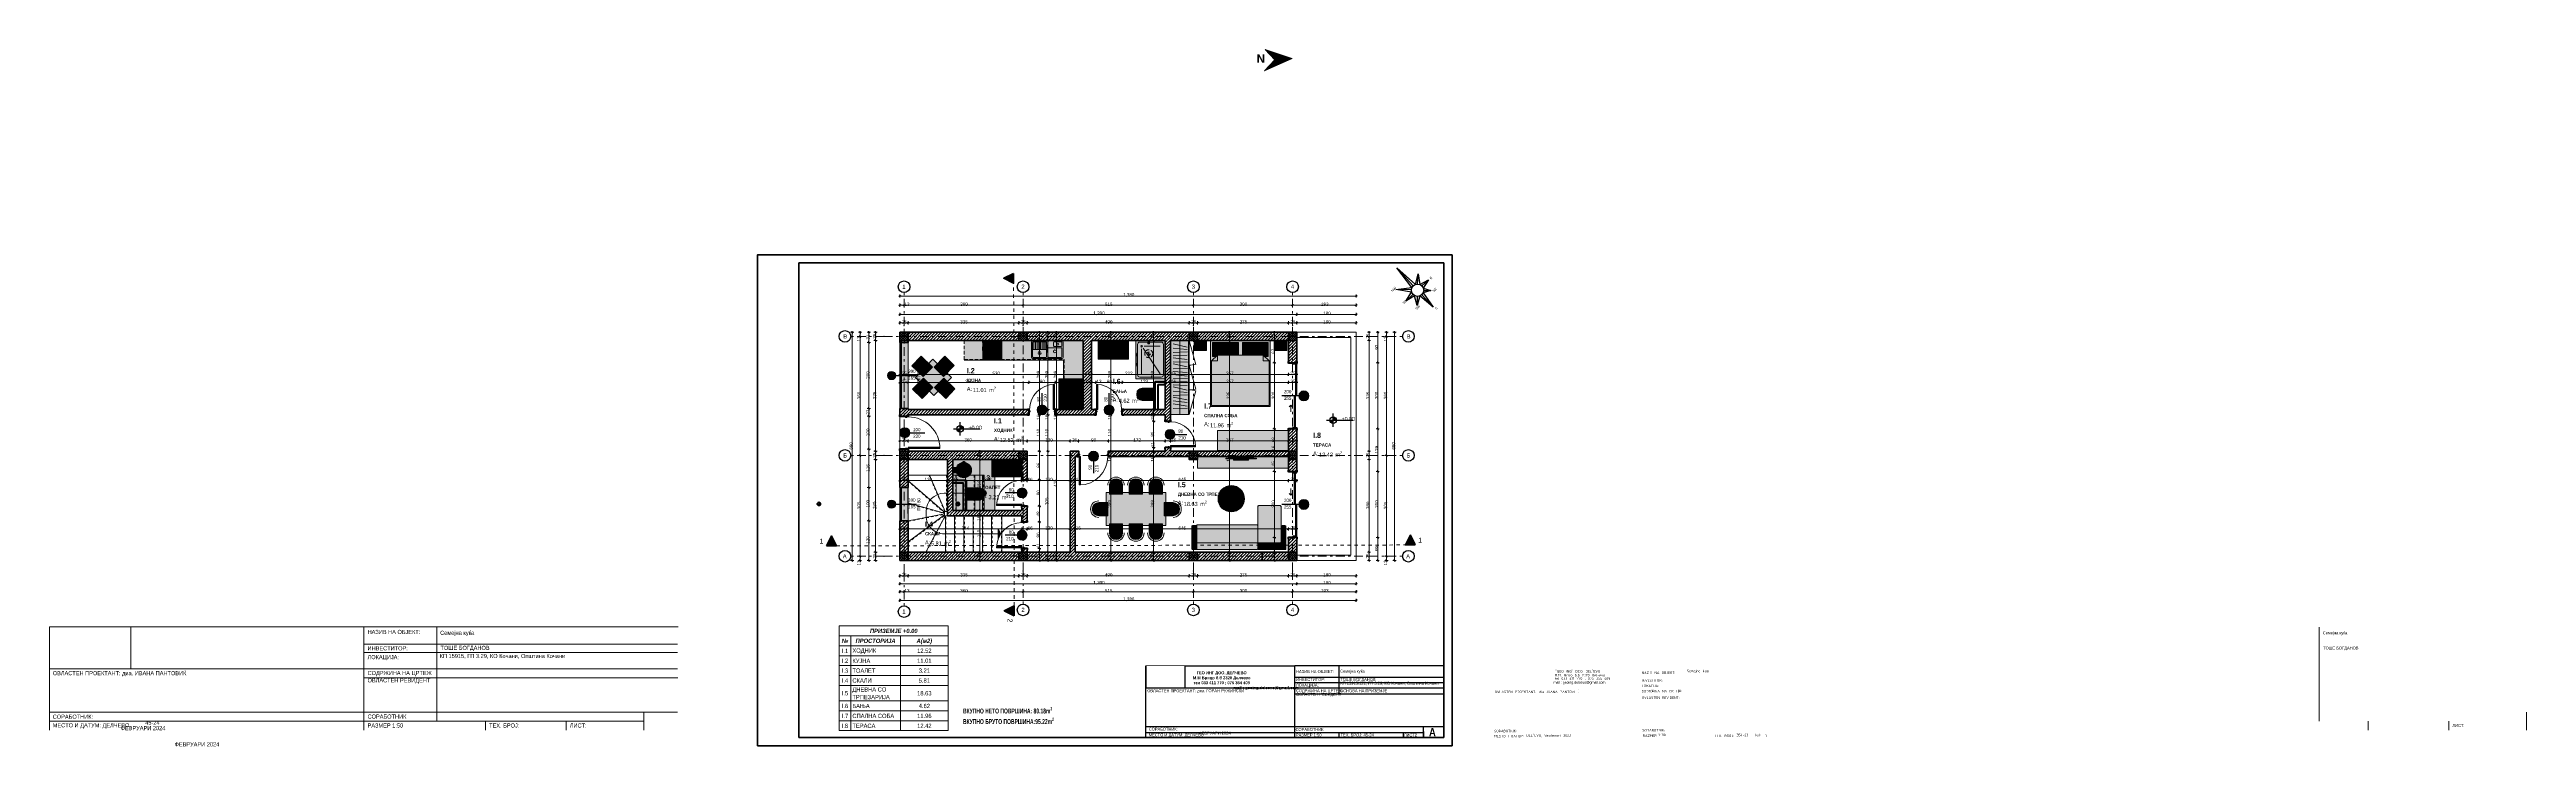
# Model space of a CAD drawing. Header units: millimetres. Extents: x -428 to 1070, y 0 to 421.
import ezdxf
from ezdxf.xclip import XClip

# ---------------------------------------------------------------- set-up
doc = ezdxf.new("R2010")
doc.units = ezdxf.units.MM
doc.header["$MEASUREMENT"] = 0
doc.header["$XCLIPFRAME"] = 0
doc.set_wipeout_variables(frame=1)
for name, pattern in [('- Двойно прекъснати линии', [10.936111, 5.291667, -2.116667, 1.411111, -2.116667]), ('- Прекъснати линия', [4.233333, 2.116667, -2.116667]), ('Dashed', [5.644444, 2.822222, -2.822222]), ('Small Dashed', [2.822222, 1.411111, -1.411111]), ('Wipeout_Contour', [1000, 0, -1000]), ('Скрита линия (1)', [3.175, 2.116667, -1.058333])]:
    doc.linetypes.add(name, pattern=pattern)
for name, color, linetype, lineweight, true_color in [('1', 7, 'Continuous', 13, 0x2b2b2b), ('11', 7, 'Continuous', 18, 0x3b3b3b), ('160', 7, 'Continuous', 35, 0xb4a35c), ('168', 7, 'Continuous', 15, 0x5e5e5e), ('177', 7, 'Continuous', 15, 0xf7e046), ('179', 7, 'Continuous', 0, 0xb7d9ff), ('181', 7, 'Continuous', 0, 0xe8e8e8), ('183', 7, 'Continuous', 0, 0xefede9), ('184', 7, 'Continuous', 0, 0xe8e8e8), ('185', 7, 'Continuous', 0, 0xe8e8e8), ('188', 7, 'Continuous', 0, 0xe8e8e8), ('19', 7, 'Continuous', 0, 0xe4e4e4), ('25', 7, 'Continuous', 35, 0x1b1b1b), ('3', 7, 'Continuous', 18, 0x7c7c7c), ('4', 7, 'Continuous', 20, 0x3e3e3e), ('45', 7, 'Continuous', 35, 0x404040), ('46', 7, 'Continuous', 35, 0x4e4e4e), ('5', 7, 'Continuous', 25, 0x4e4e4e), ('58', 7, 'Continuous', 25, 0xdf0000), ('61', 7, 'Continuous', 20, 0x6a6a6a), ('65', 7, 'Continuous', 20, 0x4e4e4e), ('71', 7, 'Continuous', 20, 0x3b3b3b), ('75', 7, 'Continuous', 20, 0x515151), ('85', 7, 'Continuous', 20, 0x404040), ('87', 7, 'Continuous', 20, 0x6a6a6a), ('89', 7, 'Continuous', 20, 0x111111), ('91', 7, 'Continuous', 13, 0x3b3b3b)]:
    doc.layers.add(name, color=color, linetype=linetype, lineweight=lineweight, true_color=true_color)
for name, color, linetype, lineweight in [('101', 253, 'Continuous', 15), ('122', 255, 'Continuous', 0), ('15', 214, 'Continuous', 25), ('2', 8, 'Continuous', 15), ('21', 7, 'Continuous', 50), ('23', 8, 'Continuous', 30), ('27', 7, 'Continuous', 40), ('41', 7, 'Continuous', 35), ('47', 7, 'Continuous', 60), ('7', 7, 'Continuous', 25)]:
    doc.layers.add(name, color=color, linetype=linetype, lineweight=lineweight)
doc.styles.add('GENERATED_STYLE_10', font='arialbd.ttf')
doc.styles.add('GENERATED_STYLE_3', font='arial.ttf')
doc.styles.add('GENERATED_STYLE_4', font='GOTHIC.TTF')
doc.styles.add('GENERATED_STYLE_5', font='GOTHICB.TTF')
doc.styles.add('GENERATED_STYLE_6', font='GOTHIC.TTF')
doc.styles.add('GENERATED_STYLE_7', font='Cambria Math.ttf')
doc.styles.add('GENERATED_STYLE_8', font='GOTHICBI.TTF')
doc.styles.add('GENERATED_STYLE_9', font='GOTHICB.TTF')
picture_1 = doc.add_image_def('image1.jpg', size_in_pixel=(1216, 687))
pattern_1 = [(45, (-1051.1205, 152.3444), (-0.9192388, 0.9192388), [])]
pattern_2 = [(270, (-1051.1205, 152.3444), (2, 0), [0, -0.3])]
pattern_3 = [(180, (-1051.1205, 152.3444), (0, 2), [0, -0.3])]
pattern_4 = [(0, (-1051.1205, 152.3444), (0, 2), [0, -0.3])]
pattern_5 = [(90, (-1051.1205, 152.3444), (-2, 0), [0, -0.3])]
pattern_6 = [(45, (-1051.1205, 152.3444), (-0.7071068, 0.7071068), []), (135, (-1051.1205, 152.3444), (0.7071068, 0.7071068), [])]

# ---------------------------------------------------------------- blocks, each defined once
blk = doc.blocks.new('Drawing_1_1', base_point=(246.7, 41.6))
at = {"color": 254, "linetype": 'Wipeout_Contour', "lineweight": 0, "ltscale": 1001.123103}
blk.add_wipeout([(235, 35), (258.4, 35), (258.4, 48.3), (235, 48.3)], dxfattribs=at)
at = {"layer": '1', "color": 250, "lineweight": 13, "true_color": 0x2b2b2b}
image = blk.add_image(picture_1, insert=(235, 35), size_in_units=(23.5, 13.3), dxfattribs=at)
image.set_boundary_path([(-0.5, -0.5), (1216, 686)])
blk = doc.blocks.new('Drawing_2_1', base_point=(-1051.1, 152.3))
at = {"linetype": 'Continuous', "lineweight": 0, "true_color": 0xffffff}
blk.add_hatch(color=7, dxfattribs=at).paths.add_polyline_path([(118.2, 173.1), (118.2, 142.3), (143.6, 142.3), (143.6, 173.1)])
at = {"layer": '1', "linetype": 'Continuous', "lineweight": 13, "true_color": 0x2b2b2b}
h = blk.add_hatch(dxfattribs=at)
h.set_pattern_fill('1_БЕТОН_СГЛОБЯЕМИ_ЕЛЕМЕН_E7', color=250, style=0, pattern_type=2)
h.set_pattern_definition(pattern_6)
h.paths.add_polyline_path([(36.1, 146.2, 0.414214), (37.1, 145.2, 0.414214), (38.1, 146.2, 0.414214), (37.1, 147.2, 0.414214)])
at = {"layer": '177', "linetype": 'Continuous', "lineweight": 15, "true_color": 0xf7e046}
h = blk.add_hatch(dxfattribs=at)
h.set_pattern_fill('8_ГИПС_02_0001', color=53, style=0, pattern_type=2)
h.set_pattern_definition(pattern_2)
h.paths.add_polyline_path([(126, 160.5), (126.3, 160.7), (126, 160.7)])
h = blk.add_hatch(dxfattribs=at)
h.set_pattern_fill('8_ГИПС_02_0001', color=53, style=0, pattern_type=2)
h.set_pattern_definition(pattern_2)
h.paths.add_polyline_path([(126, 160.5), (126.3, 160.5), (126.3, 160.7)])
at = {"layer": '179', "linetype": 'Continuous', "lineweight": 0, "true_color": 0xdbe4ed}
for points in [[(224.3, 233.7), (224.3, 244.7), (206.1, 244.7), (206.1, 233.7)], [(215.7, 244.4, 1), (214.7, 244.4), (214.8, 243.5, 0.12102), (214.8, 243.3), (214.9, 242.3, 0.882566), (215.4, 242.3), (215.5, 243.3, 0.12102), (215.6, 243.5)], [(228.8, 245.1), (228.8, 222), (246.5, 222), (246.5, 245.1)], [(234.9, 245.1), (234.9, 244.8), (236.2, 244.8), (236.2, 244.2), (236.1, 244.2), (236.1, 243.1), (237, 243.1), (237, 244.2), (237, 244.2), (237, 244.8), (238.2, 244.8), (238.2, 245.1)], [(229.9, 229.4), (229.9, 237.7), (229.6, 237.7), (229.6, 237), (228.8, 237), (228.8, 235.9), (229.6, 235.9), (229.6, 231.1), (228.8, 231.1), (228.8, 230.1), (229.6, 230.1), (229.6, 229.4)], [(232.7, 208.8), (240.3, 208.8), (240.3, 216.2), (232.7, 216.2), (231.9, 216.1), (231.2, 215.9), (230.6, 215.5), (230.1, 214.9), (229.7, 214.4), (229.5, 213.8), (229.3, 213.1), (229.3, 212.5), (229.3, 211.9), (229.5, 211.2), (229.7, 210.7), (230.1, 210.1), (230.6, 209.6), (231.2, 209.1), (231.9, 208.9)], [(240.3, 210), (240.3, 215), (240.2, 215), (240.2, 210)], [(159.8, 162.6), (159.8, 173.6), (141.7, 173.6), (141.7, 162.6)], [(151.3, 173.3, 1), (150.3, 173.3), (150.3, 172.4, 0.12102), (150.4, 172.3), (150.5, 171.2, 0.882566), (151, 171.2), (151.1, 172.3, 0.12102), (151.2, 172.4)], [(126.3, 154.7), (126.3, 149.8), (126.4, 149.8), (126.4, 154.7)]]:
    blk.add_hatch(color=254, dxfattribs=at).paths.add_polyline_path(points)
at = {"layer": '183', "linetype": 'Continuous', "lineweight": 0, "true_color": 0xefede9}
for points in [[(125.1, 245.1), (125.1, 233.1), (185.1, 233.1), (185.1, 203.5), (197, 203.5), (197, 245.1)], [(261.1, 245.1), (249.7, 245.1), (249.7, 200.3), (261.1, 200.3)], [(310, 205.1), (310, 245.1), (274, 245.1), (274, 205.1)], [(100.2, 223.3), (105.8, 229), (99, 235.6), (93.4, 229.8)], [(95.5, 222.8), (106.7, 211.9), (117.3, 222.8), (106.1, 233.7)], [(106.8, 228.9), (112.5, 223.3), (119, 230), (113.3, 235.6)], [(100.3, 222.3), (93.8, 215.6), (99.5, 210), (106.1, 216.7)], [(112.7, 222.3), (107.1, 216.6), (113.8, 210), (119.4, 215.8)], [(210.8, 133.1), (246.9, 133.1), (246.9, 153.1), (210.8, 153.1)], [(212.8, 152.1), (220.8, 152.1), (220.8, 157.5, 1), (212.8, 157.5)], [(224.8, 152.1), (232.8, 152.1), (232.8, 157.5, 1), (224.8, 157.5)], [(236.9, 152.1), (244.9, 152.1), (244.9, 157.5, 1), (236.9, 157.5)], [(286.5, 157.4, 1), (286.5, 141.4, 1)], [(211.8, 139.1), (211.8, 147.1), (206.4, 147.1, 1), (206.4, 139.1)], [(245.9, 147.1), (245.9, 139.1), (251.3, 139.1, 1), (251.3, 147.1)], [(212.8, 134.1), (212.8, 128.7, 1), (220.8, 128.7), (220.8, 134.1)], [(224.8, 134.1), (224.8, 128.7, 1), (232.8, 128.7), (232.8, 134.1)], [(236.9, 134.1), (236.9, 128.7, 1), (244.9, 128.7), (244.9, 134.1)]]:
    blk.add_hatch(color=7, dxfattribs=at).paths.add_polyline_path(points)
at = {"layer": '183', "linetype": 'Continuous', "lineweight": 0, "true_color": 0xe9e8e6}
for points in [[(271.6, 245.1), (264, 245.1), (264, 239.1), (271.6, 239.1)], [(320.1, 245.1), (312.4, 245.1), (312.4, 239.1), (320.1, 239.1)]]:
    blk.add_hatch(color=254, dxfattribs=at).paths.add_polyline_path(points)
at = {"layer": '184', "linetype": 'Continuous', "lineweight": 0, "true_color": 0xe8e8e8}
for points in [[(324.5, 211.6), (324.5, 210), (325.3, 210), (325.3, 211.6)], [(326.1, 211.6), (326.1, 213.2), (325.3, 213.2), (325.3, 211.6)], [(110.3, 179.7), (110.3, 180.5), (108.7, 180.5), (108.7, 179.7)], [(324.5, 145.9), (325.3, 145.9), (325.3, 147.5), (324.5, 147.5)], [(326.1, 145.9), (325.3, 145.9), (325.3, 144.3), (326.1, 144.3)]]:
    blk.add_hatch(color=254, dxfattribs=at).paths.add_polyline_path(points)
at = {"layer": '19', "linetype": 'Continuous', "lineweight": 0, "true_color": 0xe9e8e6}
for points in [[(278.2, 236.3), (290.8, 236.3), (290.8, 243.9), (275.2, 243.9), (275.2, 235.5), (277.4, 235.5)], [(293.2, 236.3), (305.8, 236.3), (306.6, 235.5), (308.8, 235.5), (308.8, 243.9), (293.2, 243.9)], [(292, 205.7), (292, 236.3), (278.2, 236.3), (274.6, 232.7), (274.6, 205.7)], [(292, 205.7), (309.4, 205.7), (309.4, 232.7), (305.8, 236.3), (292, 236.3)]]:
    blk.add_hatch(color=254, dxfattribs=at).paths.add_polyline_path(points)
at = {"layer": '19', "linetype": 'Continuous', "lineweight": 0, "true_color": 0xe4e4e4}
for points in [[(81.1, 226.4, 1), (81.1, 221.4, 1)], [(87.1, 223.9), (87.1, 224.9), (86.1, 224.9), (86.1, 223.9)], [(86.1, 223.9), (86.1, 222.9), (87.1, 222.9), (87.1, 223.9)], [(330.4, 208.6, 1), (330.4, 214.6, 1)], [(126, 160.5), (126.3, 160.7), (126, 160.7)], [(126, 160.5), (126.3, 160.5), (126.3, 160.7)], [(81.1, 148.6, 1), (81.1, 143.6, 1)], [(330.4, 142.9, 1), (330.4, 148.9, 1)]]:
    blk.add_hatch(color=254, dxfattribs=at).paths.add_polyline_path(points)
at = {"layer": '25', "linetype": 'Continuous', "lineweight": 35, "true_color": 0x1b1b1b}
for points in [[(154.9, 285.7), (148.9, 282.7), (154.9, 279.7)], [(41.7, 120.9), (47.7, 120.9), (44.7, 126.9)], [(397.8, 121.4), (394.8, 127.4), (391.8, 121.4)], [(155.2, 78.6), (155.2, 84.6), (149.2, 81.6)]]:
    blk.add_hatch(color=250, dxfattribs=at).paths.add_polyline_path(points)
at = {"layer": '58', "linetype": 'Continuous', "lineweight": 25, "true_color": 0xdf0000}
for points in [[(348.1, 196.9), (346.1, 196.9), (346.3, 196.1), (346.7, 195.5), (347.3, 195), (348.1, 194.9)], [(348.1, 196.9), (350.1, 196.9), (349.9, 197.6), (349.5, 198.3), (348.9, 198.7), (348.1, 198.9)], [(122.5, 191.6), (120.5, 191.6), (120.7, 190.9), (121.1, 190.2), (121.8, 189.8), (122.5, 189.6)]]:
    blk.add_hatch(color=12, dxfattribs=at).paths.add_polyline_path(points)
at = {"layer": '71', "linetype": 'Continuous', "lineweight": 20, "true_color": 0x3b3b3b}
for points in [[(137, 154.2, 1), (137, 151.2, 1)], [(147.2, 128.1), (145.6, 131.1), (145.6, 125.1)]]:
    blk.add_hatch(color=250, dxfattribs=at).paths.add_polyline_path(points)
at = {"layer": '1', "color": 250, "linetype": '- Двойно прекъснати линии', "lineweight": 13, "true_color": 0x2b2b2b}
for p, q in [((76.4, 247.6), (56.4, 247.6)), ((370.1, 247.6), (390.1, 247.6)), ((76.4, 175.6), (56.4, 175.6)), ((370.1, 175.6), (390.1, 175.6)), ((76.4, 114.6), (56.4, 114.6)), ((370.1, 114.6), (390.1, 114.6))]:
    blk.add_line(p, q, dxfattribs=at)
for p in [(76.4, 247.6), (76.4, 247.6), (370.1, 247.6), (370.1, 247.6), (76.4, 175.6), (76.4, 175.6), (370.1, 175.6), (370.1, 175.6), (76.4, 114.6), (76.4, 114.6), (370.1, 114.6), (370.1, 114.6)]:
    blk.add_point(p, dxfattribs=at)
at = {"layer": '101', "color": 253, "linetype": 'Continuous', "lineweight": 15}
for p, q in [((87.1, 224.9), (86.1, 224.9)), ((86.1, 224.9), (86.1, 223.9)), ((87.1, 223.9), (87.1, 224.9)), ((86.1, 223.9), (86.1, 222.9)), ((86.1, 222.9), (87.1, 222.9)), ((87.1, 222.9), (87.1, 223.9)), ((178.9, 218.5), (179.7, 218.5)), ((108.7, 179.7), (108.7, 180.5)), ((108.7, 180.5), (110.3, 180.5)), ((110.3, 180.5), (110.3, 179.7)), ((110.3, 179.7), (108.7, 179.7)), ((195.4, 157.7), (194.6, 157.7))]:
    blk.add_line(p, q, dxfattribs=at)
at = {"layer": '11', "color": 250, "linetype": 'Continuous', "lineweight": 18, "true_color": 0x3b3b3b}
for p, q in [((104, 163.7), (91, 163.6)), ((91, 163.6), (91, 160.5)), ((91, 160.5), (113, 141.3)), ((113, 141.3), (91, 160.5)), ((91, 160.5), (91, 146.8)), ((114.6, 163.7), (104, 163.7)), ((104, 163.7), (113.5, 141.7)), ((113.5, 141.7), (104, 163.7)), ((131.4, 152.7), (113, 152.7)), ((114.6, 163.7), (114.6, 141.7)), ((120.2, 163.7), (114.6, 163.7)), ((114.6, 141.7), (114.6, 163.7)), ((125.8, 163.7), (120.2, 163.7)), ((120.2, 163.7), (120.2, 141.7)), ((120.2, 141.7), (120.2, 163.7)), ((131.4, 163.7), (125.8, 163.7)), ((125.8, 163.7), (125.8, 141.7)), ((125.8, 141.7), (125.8, 163.7)), ((137, 163.7), (131.4, 163.7)), ((131.4, 163.7), (131.4, 141.7)), ((131.4, 141.7), (131.4, 163.7)), ((137, 152.7), (131.4, 152.7)), ((137, 141.7), (137, 163.7)), ((91, 146.8), (113, 140.7)), ((113, 140.7), (91, 146.8)), ((91, 146.8), (91.1, 139.6)), ((91.1, 136), (113, 140.2)), ((113, 140.2), (91.1, 136)), ((91.1, 139.6), (91.1, 136)), ((91.1, 123.3), (113, 139.6)), ((113, 139.6), (91.1, 123.3)), ((91.1, 136), (91.1, 123.3)), ((101.7, 117.1), (113.4, 139.1)), ((113.4, 139.1), (101.7, 117.1)), ((102, 141.6), (102.1, 139.6)), ((102.1, 139.6), (102.1, 139.1)), ((113, 141.3), (113, 141.7)), ((113, 141.7), (113.5, 141.7)), ((113, 140.7), (113, 141.3)), ((113, 140.2), (113, 140.7)), ((113, 139.6), (113, 140.2)), ((113, 139.1), (113, 139.6)), ((113, 139.6), (113, 139.6)), ((113.4, 139.1), (113, 139.1)), ((113.6, 139.1), (113.4, 139.1)), ((113.5, 141.7), (114.6, 141.7)), ((113.6, 117.1), (113.6, 139.1)), ((113.6, 139.1), (113.6, 117.1)), ((119.2, 139.1), (113.6, 139.1)), ((114.6, 141.7), (120.2, 141.7)), ((119.2, 117.1), (119.2, 139.1)), ((119.2, 139.1), (119.2, 117.1)), ((124.8, 139.1), (119.2, 139.1)), ((120.2, 141.7), (125.8, 141.7)), ((124.8, 117.1), (124.8, 139.1)), ((124.8, 139.1), (124.8, 117.1)), ((130.4, 139.1), (124.8, 139.1)), ((125.8, 141.7), (131.4, 141.7)), ((130.4, 117.1), (130.4, 139.1)), ((130.4, 139.1), (130.4, 117.1)), ((136, 139.1), (130.4, 139.1)), ((131.4, 141.7), (137, 141.7)), ((136, 117.1), (136, 139.1)), ((136, 139.1), (136, 117.1)), ((141.6, 139.1), (136, 139.1)), ((141.6, 117.1), (141.6, 139.1)), ((141.6, 139.1), (141.6, 117.1)), ((147.2, 139.1), (141.6, 139.1)), ((147.7, 139.1), (147.2, 139.1)), ((147.7, 117.1), (147.7, 139.1)), ((91.1, 123.3), (91.1, 117.1)), ((113.1, 128.1), (141.6, 128.1)), ((141.6, 128.1), (147.2, 128.1)), ((91.1, 117.1), (101.7, 117.1)), ((101.7, 117.1), (113.6, 117.1)), ((113.6, 117.1), (119.2, 117.1)), ((119.2, 117.1), (124.8, 117.1)), ((124.8, 117.1), (130.4, 117.1)), ((130.4, 117.1), (136, 117.1)), ((136, 117.1), (141.6, 117.1)), ((141.6, 117.1), (147.2, 117.1)), ((147.2, 117.1), (147.7, 117.1))]:
    blk.add_line(p, q, dxfattribs=at)
at = {"layer": '11', "color": 250, "linetype": 'Continuous', "lineweight": 18, "true_color": 0x3b3b3b, "flags": 128}
blk.add_lwpolyline([(137, 154.2, 1), (137, 151.2, 1)], format="xyb", close=True, dxfattribs=at)
blk.add_lwpolyline([(147.2, 128.1), (145.6, 131.1), (145.6, 125.1)], close=True, dxfattribs=at)
at = {"layer": '11', "color": 250, "linetype": 'Continuous', "lineweight": 18, "true_color": 0x3b3b3b}
for centre, start, end in [((113, 141.7), 90.0882, 180.0882), ((113, 139.1), 180.0882, 270.0882)]:
    blk.add_arc(centre, 11, start, end, dxfattribs=at)
at = {"layer": '122', "color": 255, "linetype": 'Continuous', "lineweight": 0, "flags": 128}
blk.add_lwpolyline([(118.2, 173.1), (143.6, 173.1), (143.6, 142.3), (118.2, 142.3)], close=True, dxfattribs=at)
at = {"layer": '160', "color": 33, "linetype": 'Continuous', "lineweight": 35, "true_color": 0xb4a35c}
blk.add_line((126, 158.9), (126, 160.5), dxfattribs=at)
at = {"layer": '177', "color": 53, "linetype": 'Continuous', "lineweight": 15, "true_color": 0xf7e046, "flags": 128}
blk.add_lwpolyline([(126.3, 160.7), (126, 160.7)], dxfattribs=at)
at = {"layer": '2', "color": 8, "linetype": 'Continuous', "lineweight": 15, "flags": 128}
for points in [[(81.1, 226.4, 1), (81.1, 221.4, 1)], [(330.4, 208.6, 1), (330.4, 214.6, 1)], [(81.1, 148.6, 1), (81.1, 143.6, 1)], [(330.4, 142.9, 1), (330.4, 148.9, 1)]]:
    blk.add_lwpolyline(points, format="xyb", close=True, dxfattribs=at)
at = {"layer": '21', "color": 7, "linetype": 'Continuous', "lineweight": 50, "flags": 128}
blk.add_lwpolyline([(36.1, 146.2, 0.414214), (37.1, 145.2, 0.414214), (38.1, 146.2, 0.414214), (37.1, 147.2, 0.414214)], format="xyb", close=True, dxfattribs=at)
at = {"layer": '25', "color": 250, "linetype": 'Continuous', "lineweight": 35, "true_color": 0x1b1b1b, "flags": 128}
for points in [[(154.9, 285.7), (154.9, 279.7), (148.9, 282.7)], [(41.7, 120.9), (47.7, 120.9), (44.7, 126.9)], [(397.8, 121.4), (391.8, 121.4), (394.8, 127.4)], [(155.2, 78.6), (155.2, 84.6), (149.2, 81.6)]]:
    blk.add_lwpolyline(points, close=True, dxfattribs=at)
at = {"layer": '3', "color": 8, "linetype": 'Continuous', "lineweight": 18, "true_color": 0x7c7c7c}
for p, q in [((322.5, 206), (321.5, 205)), ((322.5, 202), (322.5, 206)), ((322.5, 206), (323.5, 205)), ((322.5, 151.5), (321.5, 152.5)), ((322.5, 155.5), (322.5, 151.5)), ((322.5, 151.5), (323.5, 152.5))]:
    blk.add_line(p, q, dxfattribs=at)
at = {"layer": '4', "color": 250, "linetype": 'Скрита линия (1)', "lineweight": 20, "true_color": 0x3e3e3e}
for p, q in [((125, 245.1), (125, 233.1)), ((197, 245.1), (125, 245.1)), ((197, 203.5), (197, 245.1)), ((125, 233.5), (185.4, 233.5)), ((125, 233.1), (185.1, 233.1)), ((185.1, 233.1), (185.1, 203.5)), ((185.4, 233.5), (185.4, 203.5)), ((185.1, 203.5), (197, 203.5))]:
    blk.add_line(p, q, dxfattribs=at)
at = {"layer": '4', "color": 250, "linetype": 'Continuous', "lineweight": 20, "true_color": 0x3e3e3e}
for p, q in [((197, 245.1), (125.1, 245.1)), ((197, 203.5), (197, 245.1)), ((259.9, 239.6), (251.3, 240.5)), ((259.8, 241), (251.4, 243.1)), ((255.4, 245.1), (255.4, 200.3)), ((260.7, 245.1), (260.7, 200.3)), ((261.1, 245.1), (260.7, 245.1)), ((261.1, 245.1), (265, 230.6)), ((264, 239.1), (264, 245.1)), ((264, 245.1), (271.6, 245.1)), ((271.6, 245.1), (271.6, 239.1)), ((274, 205.1), (274, 245.1)), ((274, 245.1), (310, 245.1)), ((310, 245.1), (310, 205.1)), ((312.4, 239.1), (312.4, 245.1)), ((312.4, 245.1), (320.1, 245.1)), ((320.1, 245.1), (320.1, 239.1)), ((94.2, 229.1), (99.7, 234.9)), ((112.6, 234.9), (118.4, 229.3)), ((125.1, 233.1), (185.1, 233.1)), ((174.4, 234.9), (166.8, 234.9)), ((183.7, 234.9), (176, 234.9)), ((185.1, 233.1), (185.1, 203.5)), ((260, 238.2), (251.3, 237.9)), ((259.9, 236.2), (251.3, 235.9)), ((259.9, 233.5), (251.3, 234.6)), ((260, 231.9), (251.3, 232.2)), ((260, 228.1), (251.3, 228)), ((259.9, 225.8), (251.3, 226.3)), ((259.8, 229.1), (251.4, 231)), ((261.1, 230.1), (260.7, 230.1)), ((261.1, 230.1), (265, 215.7)), ((271.6, 239.1), (264, 239.1)), ((274.6, 232.7), (278.2, 236.3)), ((274.6, 205.7), (274.6, 232.7)), ((274.6, 232.7), (278.2, 232.7)), ((278.2, 236.3), (292, 236.3)), ((278.2, 236.3), (278.2, 232.7)), ((292, 236.3), (305.8, 236.3)), ((305.8, 236.3), (309.4, 232.7)), ((305.8, 236.3), (305.8, 232.7)), ((309.4, 232.7), (305.8, 232.7)), ((309.4, 232.7), (309.4, 205.7)), ((320.1, 239.1), (312.4, 239.1)), ((94.5, 216.3), (100.2, 210.7)), ((118.7, 216.5), (113.1, 210.7)), ((182.3, 211.5), (183.9, 211.5)), ((259.9, 223.5), (251.3, 224.6)), ((260, 222.1), (251.3, 222)), ((259.9, 220.3), (251.3, 219.9)), ((259.9, 217.9), (251.3, 218.2)), ((259.9, 213.6), (251.3, 214.5)), ((260, 212.2), (251.3, 211.9)), ((259.9, 215.1), (251.4, 217)), ((259.9, 209.2), (251.4, 210.9)), ((261.1, 215.2), (260.7, 215.2)), ((261.1, 200.3), (265, 214.7)), ((259.9, 207.6), (251.3, 208.5)), ((259.9, 205.4), (251.3, 206.7)), ((260, 204.2), (251.3, 203.9)), ((310, 205.1), (274, 205.1)), ((292, 205.7), (274.6, 205.7)), ((309.4, 205.7), (292, 205.7))]:
    blk.add_line(p, q, dxfattribs=at)
at = {"layer": '4', "color": 250, "linetype": 'Continuous', "lineweight": 20, "true_color": 0x3e3e3e, "flags": 128}
for points in [[(261.1, 245.1), (261.1, 200.3), (249.7, 200.3), (249.7, 245.1)], [(278.2, 236.3), (277.4, 235.5), (275.2, 235.5), (275.2, 243.9), (290.8, 243.9), (290.8, 236.3)], [(293.2, 236.3), (293.2, 243.9), (308.8, 243.9), (308.8, 235.5), (306.6, 235.5), (305.8, 236.3)], [(100.2, 223.3), (105.8, 229), (99, 235.6), (93.4, 229.8)], [(95.5, 222.8), (106.7, 211.9), (117.3, 222.8), (106.1, 233.7)], [(106.8, 228.9), (112.5, 223.3), (119, 230), (113.3, 235.6)], [(100.3, 222.3), (106.1, 216.7), (99.5, 210), (93.8, 215.6)], [(112.7, 222.3), (107.1, 216.6), (113.8, 210), (119.4, 215.8)], [(210.8, 133.1), (246.9, 133.1), (246.9, 153.1), (210.8, 153.1)]]:
    blk.add_lwpolyline(points, close=True, dxfattribs=at)
for points in [[(212.8, 152.1), (220.8, 152.1), (220.8, 157.5, 1), (212.8, 157.5)], [(224.8, 152.1), (232.8, 152.1), (232.8, 157.5, 1), (224.8, 157.5)], [(236.9, 152.1), (244.9, 152.1), (244.9, 157.5, 1), (236.9, 157.5)], [(286.5, 157.4, 1), (286.5, 141.4, 1)], [(211.8, 139.1), (211.8, 147.1), (206.4, 147.1, 1), (206.4, 139.1)], [(245.9, 147.1), (245.9, 139.1), (251.3, 139.1, 1), (251.3, 147.1)], [(212.8, 134.1), (220.8, 134.1), (220.8, 128.7, -1), (212.8, 128.7)], [(224.8, 134.1), (232.8, 134.1), (232.8, 128.7, -1), (224.8, 128.7)], [(236.9, 134.1), (244.9, 134.1), (244.9, 128.7, -1), (236.9, 128.7)]]:
    blk.add_lwpolyline(points, format="xyb", close=True, dxfattribs=at)
at = {"layer": '4', "color": 250, "linetype": 'Continuous', "lineweight": 20, "true_color": 0x3e3e3e}
for centre, radius, start, end in [((166.8, 235.3), 0.4, 180, 270), ((174.4, 235.3), 0.4, 270, 0), ((176, 235.3), 0.4, 180, 270), ((183.7, 235.3), 0.4, 270, 0), ((261.1, 245.1), 14.9, 270, 285), ((261.1, 230.1), 14.9, 270, 285), ((261.1, 200.3), 14.9, 75, 90), ((216.8, 157.5), 5, 0, 180), ((228.8, 157.5), 5, 0, 180), ((240.9, 157.5), 5, 0, 180), ((206.4, 143.1), 5, 90, 270), ((251.3, 143.1), 5, 270, 90), ((216.8, 128.7), 5, 180, 0), ((228.8, 128.7), 5, 180, 0), ((240.9, 128.7), 5, 180, 0)]:
    blk.add_arc(centre, radius, start, end, dxfattribs=at)
at = {"layer": '45', "color": 250, "linetype": 'Continuous', "lineweight": 35, "true_color": 0x404040}
for p, q in [((86.4, 272.6), (85.7, 271.4)), ((361.7, 271.4), (362.4, 272.6)), ((86.4, 267.1), (85.7, 265.8)), ((86.4, 261.5), (85.7, 260.3)), ((88.2, 265.8), (88.9, 267.1)), ((160.2, 265.8), (160.9, 267.1)), ((263.2, 265.8), (263.9, 267.1)), ((323.2, 265.8), (323.9, 267.1)), ((325.7, 260.3), (326.4, 261.5)), ((361.7, 265.8), (362.4, 267.1)), ((361.7, 260.3), (362.4, 261.5)), ((57.9, 249.7), (56.6, 250.4)), ((62.6, 249.7), (61.4, 250.4)), ((61.4, 247.9), (62.6, 247.2)), ((68, 249.7), (66.8, 250.4)), ((66.8, 244.3), (68, 243.5)), ((72, 249.7), (70.8, 250.4)), ((70.8, 245.4), (72, 244.7)), ((375.7, 249.7), (374.5, 250.4)), ((381, 249.7), (379.7, 250.4)), ((379.7, 247.9), (381, 247.2)), ((385.9, 249.7), (384.6, 250.4)), ((86.4, 225.2), (85.7, 224)), ((90.7, 224), (91.4, 225.2)), ((312, 232), (313.2, 231.3)), ((374.5, 232), (375.7, 231.3)), ((86.4, 220.3), (85.7, 219.1)), ((90.7, 219.1), (91.4, 220.3)), ((163.7, 219.1), (164.4, 220.3)), ((179.7, 219.1), (180.4, 220.3)), ((220.3, 219.1), (221, 220.3)), ((320.7, 219.1), (321.4, 220.3)), ((325.7, 219.1), (326.4, 220.3)), ((66.8, 204.3), (68, 203.5)), ((66.8, 199.7), (68, 198.9)), ((312, 192), (313.2, 191.3)), ((374.5, 192), (375.7, 191.3)), ((61.4, 175.9), (62.6, 175.2)), ((66.8, 179.7), (68, 178.9)), ((70.8, 178.4), (72, 177.7)), ((70.8, 173.4), (72, 172.7)), ((175, 178.4), (176.2, 177.7)), ((312, 166.2), (313.2, 165.5)), ((374.5, 166.2), (375.7, 165.5)), ((379.7, 175.9), (381, 175.2)), ((66.8, 156.4), (68, 155.7)), ((66.8, 136.4), (68, 135.7)), ((312, 126.2), (313.2, 125.5)), ((374.5, 126.2), (375.7, 125.5)), ((56.6, 112.4), (57.9, 111.7)), ((61.4, 114.9), (62.6, 114.2)), ((61.4, 112.4), (62.6, 111.7)), ((66.8, 112.4), (68, 111.7)), ((70.8, 117.4), (72, 116.7)), ((70.8, 112.4), (72, 111.7)), ((374.5, 112.4), (375.7, 111.7)), ((379.7, 114.9), (381, 114.2)), ((379.7, 112.4), (381, 111.7)), ((384.6, 112.4), (385.9, 111.7)), ((86.4, 103.4), (85.7, 102.1)), ((86.4, 98.5), (85.7, 97.3)), ((86.4, 93.8), (85.7, 92.5)), ((88.2, 92.5), (88.9, 93.8)), ((90.7, 102.1), (91.4, 103.4)), ((157.7, 102.1), (158.4, 103.4)), ((160.2, 92.5), (160.9, 93.8)), ((162.7, 102.1), (163.4, 103.4)), ((260.7, 102.1), (261.4, 103.4)), ((263.2, 92.5), (263.9, 93.8)), ((265.7, 102.1), (266.4, 103.4)), ((320.7, 102.1), (321.4, 103.4)), ((323.2, 92.5), (323.9, 93.8)), ((325.7, 102.1), (326.4, 103.4)), ((325.7, 97.3), (326.4, 98.5)), ((361.7, 102.1), (362.4, 103.4)), ((361.7, 97.3), (362.4, 98.5)), ((361.7, 92.5), (362.4, 93.8)), ((86.4, 88.6), (85.7, 87.3)), ((361.7, 87.3), (362.4, 88.6))]:
    blk.add_line(p, q, dxfattribs=at)
at = {"layer": '5', "color": 251, "linetype": 'Continuous', "lineweight": 25, "true_color": 0x4e4e4e}
for p, q in [((83.6, 223.9), (96.1, 223.9)), ((172.1, 206.1), (172.1, 213.3)), ((212.6, 206.1), (212.6, 213.3)), ((327.4, 211.6), (317.1, 211.6)), ((92.1, 189.3), (101.1, 189.3)), ((252.5, 188.3), (259.7, 188.3)), ((203.2, 172.1), (203.2, 164.9)), ((157, 152.9), (149.8, 152.9)), ((83.6, 146.1), (96.1, 146.1)), ((327.4, 145.9), (317.1, 145.9)), ((157, 127.3), (149.8, 127.3))]:
    blk.add_line(p, q, dxfattribs=at)
at = {"layer": '58', "color": 12, "linetype": 'Continuous', "lineweight": 25, "true_color": 0xdf0000}
for p, q in [((348.1, 192.9), (348.1, 200.9)), ((118.5, 191.6), (134.4, 191.6))]:
    blk.add_line(p, q, dxfattribs=at)
blk.add_circle((348.1, 196.9), 2, dxfattribs=at)
at = {"layer": '61', "color": 251, "linetype": 'Continuous', "lineweight": 20, "true_color": 0x6a6a6a}
for p, q in [((324.5, 211.6), (324.5, 210)), ((325.3, 211.6), (324.5, 211.6)), ((324.5, 210), (325.3, 210)), ((326.1, 213.2), (325.3, 213.2)), ((325.3, 213.2), (325.3, 211.6)), ((325.3, 211.6), (326.1, 211.6)), ((325.3, 210), (325.3, 211.6)), ((326.1, 211.6), (326.1, 213.2)), ((324.5, 145.9), (324.5, 147.5)), ((324.5, 147.5), (325.3, 147.5)), ((325.3, 145.9), (324.5, 145.9)), ((325.3, 147.5), (325.3, 145.9)), ((325.3, 144.3), (325.3, 145.9)), ((325.3, 145.9), (326.1, 145.9)), ((326.1, 144.3), (325.3, 144.3)), ((326.1, 145.9), (326.1, 144.3))]:
    blk.add_line(p, q, dxfattribs=at)
at = {"layer": '7', "color": 7, "linetype": 'Continuous', "lineweight": 25}
for centre in [(88.6, 277.6), (160.6, 277.6), (263.6, 277.6), (323.6, 277.6), (52.9, 247.6), (393.6, 247.6), (52.9, 175.6), (393.6, 175.6), (52.9, 114.6), (393.6, 114.6), (88.6, 81.1), (160.6, 82.1), (263.6, 82.1), (323.6, 82.1)]:
    blk.add_circle(centre, 3.5, dxfattribs=at)
at = {"layer": '75', "color": 251, "linetype": 'Continuous', "lineweight": 20, "true_color": 0x515151}
for p, q in [((224.3, 244.7), (206.1, 244.7)), ((206.1, 233.7), (206.1, 244.7)), ((224.3, 244.3), (206.1, 244.3)), ((214.9, 243.9), (214.9, 243.6)), ((215.4, 243.9), (214.9, 243.9)), ((215.4, 243.6), (215.4, 243.9)), ((224.3, 233.7), (224.3, 244.7)), ((229.8, 242.7), (229.8, 224.4)), ((244.1, 244.1), (231.2, 244.1)), ((232.3, 240.1), (232.3, 225)), ((233.2, 240.4), (243.5, 225)), ((233.8, 241.6), (243.5, 241.6)), ((236.2, 244.8), (237, 244.8)), ((236.2, 244.2), (237, 244.2)), ((245.5, 224.4), (245.5, 242.7)), ((224.3, 233.7), (206.1, 233.7)), ((229.9, 212.8), (229.9, 212.2)), ((231.2, 223), (244.1, 223)), ((237.8, 215.6), (232.7, 215.6)), ((237.8, 212.5), (237.8, 215.6)), ((237.8, 209.4), (237.8, 212.5)), ((232.7, 209.4), (237.8, 209.4)), ((159.8, 173.6), (141.7, 173.6)), ((141.7, 162.6), (141.7, 173.6)), ((159.8, 173.2), (141.7, 173.2)), ((150.5, 172.8), (150.5, 172.5)), ((151, 172.8), (150.5, 172.8)), ((151, 172.5), (151, 172.8)), ((159.8, 162.6), (159.8, 173.6)), ((133.9, 155.4), (128.8, 155.4)), ((128.8, 155.4), (128.8, 152.3)), ((136.6, 151.9), (136.6, 152.6)), ((159.8, 162.6), (141.7, 162.6))]:
    blk.add_line(p, q, dxfattribs=at)
at = {"layer": '75', "color": 251, "linetype": 'Continuous', "lineweight": 20, "true_color": 0x515151, "flags": 128}
for points in [[(215.7, 244.4), (215.6, 243.5, -0.12102), (215.5, 243.3), (215.4, 242.3, -0.882566), (214.9, 242.3), (214.8, 243.3, -0.12102), (214.8, 243.5), (214.7, 244.4, -1)], [(151.3, 173.3), (151.2, 172.4, -0.12102), (151.1, 172.3), (151, 171.2, -0.882566), (150.5, 171.2), (150.4, 172.3, -0.12102), (150.3, 172.4), (150.3, 173.3, -1)]]:
    blk.add_lwpolyline(points, format="xyb", close=True, dxfattribs=at)
for points in [[(228.8, 245.1), (228.8, 222), (246.5, 222), (246.5, 245.1)], [(234.9, 245.1), (234.9, 244.8), (236.2, 244.8), (236.2, 244.2), (236.1, 244.2), (236.1, 243.1), (237, 243.1), (237, 244.2), (237, 244.2), (237, 244.8), (238.2, 244.8), (238.2, 245.1)], [(229.9, 229.4), (229.9, 237.7), (229.6, 237.7), (229.6, 237), (228.8, 237), (228.8, 235.9), (229.6, 235.9), (229.6, 231.1), (228.8, 231.1), (228.8, 230.1), (229.6, 230.1), (229.6, 229.4)], [(232.7, 208.8), (240.3, 208.8), (240.3, 216.2), (232.7, 216.2), (231.9, 216.1), (231.2, 215.9), (230.6, 215.5), (230.1, 214.9), (229.7, 214.4), (229.5, 213.8), (229.3, 213.1), (229.3, 212.5), (229.3, 211.9), (229.5, 211.2), (229.7, 210.7), (230.1, 210.1), (230.6, 209.6), (231.2, 209.1), (231.9, 208.9)], [(240.3, 210), (240.3, 215), (240.2, 215), (240.2, 210)], [(126.3, 154.7), (126.3, 149.8), (126.4, 149.8), (126.4, 154.7)]]:
    blk.add_lwpolyline(points, close=True, dxfattribs=at)
at = {"layer": '75', "color": 251, "linetype": 'Continuous', "lineweight": 20, "true_color": 0x515151}
for centre, radius in [((215.2, 241.7), 0.6), ((232.3, 241.6), 0.5), ((150.8, 170.6), 0.6)]:
    blk.add_circle(centre, radius, dxfattribs=at)
at = {"layer": '75', "color": 251, "linetype": 'Скрита линия (1)', "lineweight": 20, "true_color": 0x515151}
for radius in [2.4, 1, 0.24]:
    blk.add_circle((236.6, 237.1), radius, dxfattribs=at)
at = {"layer": '75', "color": 251, "linetype": 'Continuous', "lineweight": 20, "true_color": 0x515151}
for centre, radius, start, end in [((215.2, 243.6), 0.422, 212.771, 327.229), ((215.2, 243.6), 0.272, 180, 0), ((231.2, 242.7), 1.4, 90, 180), ((244.1, 242.7), 1.4, 0, 90), ((231.2, 224.4), 1.4, 180, 270), ((232.8, 212.7), 2.92, 92.66, 177.3883), ((232.8, 212.3), 2.92, 182.6117, 267.34), ((244.1, 224.4), 1.4, 270, 0), ((150.8, 172.5), 0.422, 212.771, 327.229), ((150.8, 172.5), 0.272, 180, 0), ((133.7, 152.4), 2.92, 2.6117, 87.34)]:
    blk.add_arc(centre, radius, start, end, dxfattribs=at)
for centre, major_axis, ratio in [((215.2, 239.7), (5.8, 0), 0.686667), ((215.2, 239.7), (5.4, 0), 0.666667), ((150.8, 168.6), (5.8, 0), 0.686667), ((150.8, 168.6), (5.4, 0), 0.666667)]:
    blk.add_ellipse(centre, major_axis=major_axis, ratio=ratio, dxfattribs=at)
at = {"layer": '85', "color": 250, "linetype": 'Continuous', "lineweight": 20, "true_color": 0x404040}
for p, q in [((86.1, 272), (85.5, 272)), ((86.1, 272.9), (86.1, 271)), ((362.1, 272), (86.1, 272)), ((362.1, 272.9), (362.1, 271)), ((362.7, 272), (362.1, 272)), ((86.1, 266.5), (85.5, 266.5)), ((86.1, 260.9), (85.5, 260.9)), ((86.1, 267.4), (86.1, 265.5)), ((88.6, 266.5), (86.1, 266.5)), ((86.1, 261.9), (86.1, 260)), ((326.1, 260.9), (86.1, 260.9)), ((88.6, 267.4), (88.6, 265.5)), ((160.6, 266.5), (88.6, 266.5)), ((160.6, 267.4), (160.6, 265.5)), ((263.6, 266.5), (160.6, 266.5)), ((263.6, 267.4), (263.6, 265.5)), ((323.6, 266.5), (263.6, 266.5)), ((323.6, 267.4), (323.6, 265.5)), ((362.1, 266.5), (323.6, 266.5)), ((326.1, 261.9), (326.1, 260)), ((362.1, 260.9), (326.1, 260.9)), ((362.1, 267.4), (362.1, 265.5)), ((362.7, 266.5), (362.1, 266.5)), ((362.1, 261.9), (362.1, 260)), ((362.7, 260.9), (362.1, 260.9)), ((58.2, 250.1), (56.3, 250.1)), ((57.2, 250.1), (57.2, 250.7)), ((57.2, 112.1), (57.2, 250.1)), ((62.9, 250.1), (61.1, 250.1)), ((62.9, 247.6), (61.1, 247.6)), ((62, 250.1), (62, 250.7)), ((62, 247.6), (62, 250.1)), ((62, 175.6), (62, 247.6)), ((68.3, 250.1), (66.4, 250.1)), ((68.3, 243.9), (66.4, 243.9)), ((67.4, 250.1), (67.4, 250.7)), ((67.4, 243.9), (67.4, 250.1)), ((67.4, 203.9), (67.4, 243.9)), ((72.3, 250.1), (70.4, 250.1)), ((72.3, 245.1), (70.4, 245.1)), ((71.4, 250.1), (71.4, 250.7)), ((71.4, 245.1), (71.4, 250.1)), ((71.4, 178.1), (71.4, 245.1)), ((369.8, 250.1), (369.8, 250.7)), ((369.8, 245.1), (369.8, 250.1)), ((369.8, 178.1), (369.8, 245.1)), ((376, 250.1), (374.2, 250.1)), ((375.1, 250.1), (375.1, 250.7)), ((375.1, 231.6), (375.1, 250.1)), ((381.3, 250.1), (379.4, 250.1)), ((381.3, 247.6), (379.4, 247.6)), ((380.3, 250.1), (380.3, 250.7)), ((380.3, 247.6), (380.3, 250.1)), ((380.3, 175.6), (380.3, 247.6)), ((386.2, 250.1), (384.3, 250.1)), ((385.3, 250.1), (385.3, 250.7)), ((385.3, 112.1), (385.3, 250.1)), ((86.1, 225.5), (86.1, 223.7)), ((91.1, 225.5), (91.1, 223.7)), ((313.5, 231.6), (311.6, 231.6)), ((312.6, 191.6), (312.6, 231.6)), ((376, 231.6), (374.2, 231.6)), ((375.1, 191.6), (375.1, 231.6)), ((86.1, 224.6), (85.5, 224.6)), ((86.1, 219.7), (85.5, 219.7)), ((91.1, 224.6), (86.1, 224.6)), ((86.1, 220.6), (86.1, 218.8)), ((91.1, 219.7), (86.1, 219.7)), ((91.1, 220.6), (91.1, 218.8)), ((164.1, 219.7), (91.1, 219.7)), ((164.1, 220.6), (164.1, 218.8)), ((180.1, 219.7), (164.1, 219.7)), ((180.1, 220.6), (180.1, 218.8)), ((220.6, 220.6), (220.6, 218.8)), ((321.1, 220.6), (321.1, 218.8)), ((326.1, 219.7), (321.1, 219.7)), ((326.1, 220.6), (326.1, 218.8)), ((326.7, 219.7), (326.1, 219.7)), ((68.3, 203.9), (66.4, 203.9)), ((68.3, 199.3), (66.4, 199.3)), ((67.4, 199.3), (67.4, 203.9)), ((67.4, 179.3), (67.4, 199.3)), ((313.5, 191.6), (311.6, 191.6)), ((376, 191.6), (374.2, 191.6)), ((375.1, 165.9), (375.1, 191.6)), ((62.9, 175.6), (61.1, 175.6)), ((62, 114.6), (62, 175.6)), ((68.3, 179.3), (66.4, 179.3)), ((67.4, 156.1), (67.4, 179.3)), ((72.3, 178.1), (70.4, 178.1)), ((72.3, 173.1), (70.4, 173.1)), ((71.4, 173.1), (71.4, 178.1)), ((71.4, 117.1), (71.4, 173.1)), ((176.5, 178.1), (174.7, 178.1)), ((313.5, 165.9), (311.6, 165.9)), ((312.6, 125.9), (312.6, 165.9)), ((369.8, 173.1), (369.8, 178.1)), ((369.8, 117.1), (369.8, 173.1)), ((376, 165.9), (374.2, 165.9)), ((375.1, 125.9), (375.1, 165.9)), ((381.3, 175.6), (379.4, 175.6)), ((380.3, 114.6), (380.3, 175.6)), ((68.3, 156.1), (66.4, 156.1)), ((67.4, 136.1), (67.4, 156.1)), ((68.3, 136.1), (66.4, 136.1)), ((67.4, 112.1), (67.4, 136.1)), ((313.5, 125.9), (311.6, 125.9)), ((376, 125.9), (374.2, 125.9)), ((375.1, 112.1), (375.1, 125.9)), ((58.2, 112.1), (56.3, 112.1)), ((57.2, 111.4), (57.2, 112.1)), ((62.9, 114.6), (61.1, 114.6)), ((62.9, 112.1), (61.1, 112.1)), ((62, 112.1), (62, 114.6)), ((62, 111.4), (62, 112.1)), ((68.3, 112.1), (66.4, 112.1)), ((67.4, 111.4), (67.4, 112.1)), ((72.3, 117.1), (70.4, 117.1)), ((72.3, 112.1), (70.4, 112.1)), ((71.4, 112.1), (71.4, 117.1)), ((71.4, 111.4), (71.4, 112.1)), ((369.8, 112.1), (369.8, 117.1)), ((369.8, 111.4), (369.8, 112.1)), ((376, 112.1), (374.2, 112.1)), ((375.1, 111.4), (375.1, 112.1)), ((381.3, 114.6), (379.4, 114.6)), ((381.3, 112.1), (379.4, 112.1)), ((380.3, 112.1), (380.3, 114.6)), ((380.3, 111.4), (380.3, 112.1)), ((386.2, 112.1), (384.3, 112.1)), ((385.3, 111.4), (385.3, 112.1)), ((86.1, 102.7), (85.5, 102.7)), ((86.1, 97.9), (85.5, 97.9)), ((86.1, 93.1), (85.5, 93.1)), ((86.1, 103.7), (86.1, 101.8)), ((91.1, 102.7), (86.1, 102.7)), ((86.1, 98.9), (86.1, 97)), ((326.1, 97.9), (86.1, 97.9)), ((86.1, 94.1), (86.1, 92.2)), ((88.6, 93.1), (86.1, 93.1)), ((88.6, 94.1), (88.6, 92.2)), ((160.6, 93.1), (88.6, 93.1)), ((91.1, 103.7), (91.1, 101.8)), ((158, 102.7), (91.1, 102.7)), ((158, 103.7), (158, 101.8)), ((163, 102.7), (158, 102.7)), ((160.6, 94.1), (160.6, 92.2)), ((263.6, 93.1), (160.6, 93.1)), ((163, 103.7), (163, 101.8)), ((261.1, 102.7), (163, 102.7)), ((261.1, 103.7), (261.1, 101.8)), ((266.1, 102.7), (261.1, 102.7)), ((263.6, 94.1), (263.6, 92.2)), ((323.6, 93.1), (263.6, 93.1)), ((266.1, 103.7), (266.1, 101.8)), ((321.1, 102.7), (266.1, 102.7)), ((321.1, 103.7), (321.1, 101.8)), ((326.1, 102.7), (321.1, 102.7)), ((323.6, 94.1), (323.6, 92.2)), ((362.1, 93.1), (323.6, 93.1)), ((326.1, 103.7), (326.1, 101.8)), ((362.1, 102.7), (326.1, 102.7)), ((326.1, 98.9), (326.1, 97)), ((362.1, 97.9), (326.1, 97.9)), ((362.1, 103.7), (362.1, 101.8)), ((362.7, 102.7), (362.1, 102.7)), ((362.1, 98.9), (362.1, 97)), ((362.7, 97.9), (362.1, 97.9)), ((362.1, 94.1), (362.1, 92.2)), ((362.7, 93.1), (362.1, 93.1)), ((86.1, 87.9), (85.5, 87.9)), ((86.1, 88.9), (86.1, 87)), ((362.1, 87.9), (86.1, 87.9)), ((362.1, 88.9), (362.1, 87)), ((362.7, 87.9), (362.1, 87.9))]:
    blk.add_line(p, q, dxfattribs=at)
at = {"layer": '89', "color": 250, "linetype": 'Continuous', "lineweight": 20, "true_color": 0x111111, "flags": 128}
for points in [[(326.1, 112.1), (362.1, 112.1), (362.1, 250.1), (326.1, 250.1), (86.1, 250.1), (86.1, 112.1)], [(147.8, 117.1), (147.8, 139.1), (114.8, 139.1), (114.8, 173.1), (91.1, 173.1), (91.1, 139.1), (91.1, 117.1)]]:
    blk.add_lwpolyline(points, close=True, dxfattribs=at)
at = {"layer": '91', "color": 250, "linetype": 'Continuous', "lineweight": 13, "true_color": 0x3b3b3b}
for p, q in [((136, 163.7), (91, 163.6)), ((91, 163.6), (91.1, 117.1)), ((136, 141.7), (136, 163.7)), ((113, 139.1), (113, 141.7)), ((113, 141.7), (136, 141.7)), ((136, 139.1), (113, 139.1)), ((136, 117.1), (136, 139.1)), ((91.1, 117.1), (136, 117.1))]:
    blk.add_line(p, q, dxfattribs=at)
at = {"layer": '91', "color": 250, "linetype": 'Small Dashed', "lineweight": 13, "true_color": 0x3b3b3b}
for p, q in [((91, 160.1), (113, 140.9)), ((103.7, 163.7), (113.2, 141.7)), ((114.3, 163.7), (114.3, 141.7)), ((119.9, 163.7), (119.9, 141.7)), ((125.5, 163.7), (125.5, 141.7)), ((131.1, 163.7), (131.1, 141.7)), ((136.7, 163.7), (136.7, 141.7)), ((91, 146.5), (113, 140.4)), ((91.1, 135.7), (113, 139.9)), ((91.1, 122.9), (113, 139.2)), ((102, 117.1), (113.7, 139.1)), ((113.9, 117.1), (113.9, 139.1)), ((119.5, 117.1), (119.5, 139.1)), ((125.1, 117.1), (125.1, 139.1)), ((130.7, 117.1), (130.7, 139.1)), ((136.3, 117.1), (136.3, 139.1)), ((141.9, 117.1), (141.9, 139.1)), ((147.5, 117.1), (147.5, 139.1))]:
    blk.add_line(p, q, dxfattribs=at)
at = {"layer": '1', "color": 250, "linetype": 'Continuous', "lineweight": 13, "true_color": 0x2b2b2b, "attachment_point": 1}
for s, insert, char_height, style in [('\\A1;{\\pql;\\pt0;\\fCentury Gothic|b0|i0|c0|p34;1}', (87.6, 278.8), 2.5, 'GENERATED_STYLE_6'), ('\\A1;{\\pql;\\pt0;\\fCentury Gothic|b0|i0|c0|p34;2}', (159.6, 278.9), 2.5, 'GENERATED_STYLE_6'), ('\\A1;{\\pql;\\pt0;\\fCentury Gothic|b0|i0|c0|p34;3}', (262.6, 278.9), 2.5, 'GENERATED_STYLE_6'), ('\\A1;{\\pql;\\pt0;\\fCentury Gothic|b0|i0|c0|p34;4}', (322.6, 278.9), 2.5, 'GENERATED_STYLE_6'), ('\\A1;{\\pql;\\pt0;\\fCentury Gothic|b0|i0|c0|p34;В}', (51.9, 248.8), 2.5, 'GENERATED_STYLE_6'), ('\\A1;{\\pql;\\pt0;\\fCentury Gothic|b0|i0|c0|p34;В}', (392.6, 248.8), 2.5, 'GENERATED_STYLE_6'), ('\\A1;{\\W0.800000x;\\pql;\\pt0;\\fCentury Gothic|b1|i0|c204|p34;I.2}', (126.6, 228.4), 3.2, 'GENERATED_STYLE_5'), ('\\A1;{\\W0.800000x;\\pql;\\pt0;\\fCentury Gothic|b0|i0|c204|p34;A: }', (126.6, 217), 2.5, 'GENERATED_STYLE_4'), ('\\A1;{\\W0.800000x;\\pql;\\pt0,1;\\fCentury Gothic|b0|i0|c204|p34;11.01\\fCentury Gothic|b0|i0|c204|p34;\\A1{\\H.66x;\\S^  ;}\\fCentury Gothic|b0|i0|c204|p34; m\\fCentury Gothic|b0|i0|c204|p34;\\A1{\\H.66x;\\S2^  ;}}', (130.2, 217.1), 2.5, 'GENERATED_STYLE_4'), ('\\A1;{\\W0.800000x;\\pql;\\pt0;\\fCentury Gothic|b1|i0|c204|p34;I.6}', (214.8, 221.9), 3.2, 'GENERATED_STYLE_5'), ('\\A1;{\\W0.800000x;\\pql;\\pt0;\\fCentury Gothic|b0|i0|c204|p34;A: }', (270.1, 195.7), 2.5, 'GENERATED_STYLE_4'), ('\\A1;{\\W0.800000x;\\pql;\\pt0;\\fCentury Gothic|b1|i0|c204|p34;I.7}', (270.1, 207), 3.2, 'GENERATED_STYLE_5'), ('\\A1;{\\W0.800000x;\\pql;\\pt0,1;\\fCentury Gothic|b0|i0|c204|p34;11.96\\fCentury Gothic|b0|i0|c204|p34;\\A1{\\H.66x;\\S^  ;}\\fCentury Gothic|b0|i0|c204|p34; m\\fCentury Gothic|b0|i0|c204|p34;\\A1{\\H.66x;\\S2^  ;}}', (273.7, 195.8), 2.5, 'GENERATED_STYLE_4'), ('\\A1;{\\W0.800000x;\\pql;\\pt0;\\fCentury Gothic|b1|i0|c204|p34;I.8}', (336, 189.4), 3.2, 'GENERATED_STYLE_5'), ('\\A1;{\\pql;\\pt0;\\fCentury Gothic|b0|i0|c0|p34;Б}', (51.9, 176.8), 2.5, 'GENERATED_STYLE_6'), ('\\A1;{\\W0.800000x;\\pql;\\pt0;\\fCentury Gothic|b0|i0|c204|p34;A: }', (336, 178), 2.5, 'GENERATED_STYLE_4'), ('\\A1;{\\W0.800000x;\\pql;\\pt0,1;\\fCentury Gothic|b0|i0|c204|p34;12.42\\fCentury Gothic|b0|i0|c204|p34;\\A1{\\H.66x;\\S^  ;}\\fCentury Gothic|b0|i0|c204|p34; m\\fCentury Gothic|b0|i0|c204|p34;\\A1{\\H.66x;\\S2^  ;}}', (339.6, 178), 2.5, 'GENERATED_STYLE_4'), ('\\A1;{\\pql;\\pt0;\\fCentury Gothic|b0|i0|c0|p34;Б}', (392.6, 176.8), 2.5, 'GENERATED_STYLE_6'), ('\\A1;{\\W0.800000x;\\pql;\\pt0;\\fCentury Gothic|b0|i0|c204|p34;A: }', (136, 152.3), 2.5, 'GENERATED_STYLE_4'), ('\\A1;{\\W0.800000x;\\pql;\\pt0;\\fCentury Gothic|b1|i0|c204|p34;I.3}', (136, 163.6), 3.2, 'GENERATED_STYLE_5'), ('\\A1;{\\W0.800000x;\\pql;\\pt0;\\fCentury Gothic|b1|i0|c204|p34;I.5}', (254.2, 159.5), 3.2, 'GENERATED_STYLE_5'), ('\\A1;{\\W0.800000x;\\pql;\\pt0;\\fCentury Gothic|b1|i0|c204|p34;I.4}', (101.3, 135.6), 3.2, 'GENERATED_STYLE_5'), ('\\A1;{\\W0.800000x;\\pql;\\pt0;\\fCentury Gothic|b0|i0|c204|p34;A: }', (254.2, 148.2), 2.5, 'GENERATED_STYLE_4'), ('\\A1;{\\W0.800000x;\\pql;\\pt0,1;\\fCentury Gothic|b0|i0|c204|p34;18.63\\fCentury Gothic|b0|i0|c204|p34;\\A1{\\H.66x;\\S^  ;}\\fCentury Gothic|b0|i0|c204|p34; m\\fCentury Gothic|b0|i0|c204|p34;\\A1{\\H.66x;\\S2^  ;}}', (257.8, 148.2), 2.5, 'GENERATED_STYLE_4'), ('\\A1;{\\pql;\\pt0;\\fCentury Gothic|b0|i0|c0|p34;А}', (51.6, 115.8), 2.5, 'GENERATED_STYLE_6'), ('\\A1;{\\pql;\\pt0;\\fCentury Gothic|b0|i0|c0|p34;А}', (392.3, 115.8), 2.5, 'GENERATED_STYLE_6'), ('\\A1;{\\pql;\\pt0;\\fCentury Gothic|b0|i0|c0|p34;1}', (87.6, 82.4), 2.5, 'GENERATED_STYLE_6'), ('\\A1;{\\pql;\\pt0;\\fCentury Gothic|b0|i0|c0|p34;2}', (159.6, 83.4), 2.5, 'GENERATED_STYLE_6'), ('\\A1;{\\pql;\\pt0;\\fCentury Gothic|b0|i0|c0|p34;3}', (262.6, 83.4), 2.5, 'GENERATED_STYLE_6'), ('\\A1;{\\pql;\\pt0;\\fCentury Gothic|b0|i0|c0|p34;4}', (322.6, 83.4), 2.5, 'GENERATED_STYLE_6')]:
    blk.add_mtext(s, dxfattribs=dict(at, insert=insert, char_height=char_height, style=style))
at = {"layer": '25', "color": 250, "linetype": 'Continuous', "lineweight": 35, "true_color": 0x1b1b1b, "char_height": 3, "style": 'GENERATED_STYLE_3'}
for s, insert, attachment_point, rotation in [('\\A1;{\\pqr;\\pt0;\\fArial|b0|i0|c0|p34;1}', (39.9, 122.2), 9, 0.0882), ('\\A1;{\\pql;\\pt0;\\fArial|b0|i0|c0|p34;1}', (399.6, 122.8), 7, 0.0882), ('\\A1;{\\pqr;\\pt0;\\fArial|b0|i0|c0|p34;2}', (151.2, 74.6), 9, 270.0882)]:
    blk.add_mtext(s, dxfattribs=dict(at, insert=insert, attachment_point=attachment_point, rotation=rotation))
at = {"layer": '46', "color": 251, "linetype": 'Continuous', "lineweight": 35, "true_color": 0x4e4e4e, "char_height": 2}
for s, insert, attachment_point, style in [('\\A1;{\\W0.850000x;\\pql;\\fCentury Gothic|b0|i0|c0|p34;1,380}', (221.1, 271.4), 7, 'GENERATED_STYLE_6'), ('\\A1;{\\W0.850000x;\\pql;\\fCentury Gothic|b0|i0|c0|p34;13}', (88.9, 266), 7, 'GENERATED_STYLE_6'), ('\\A1;{\\W0.850000x;\\pql;\\fCentury Gothic|b0|i0|c0|p34;360}', (122.6, 266), 7, 'GENERATED_STYLE_6'), ('\\A1;{\\W0.850000x;\\pql;\\fCentury Gothic|b0|i0|c0|p34;1,200}', (203.1, 260.3), 7, 'GENERATED_STYLE_6'), ('\\A1;{\\W0.850000x;\\pql;\\fCentury Gothic|b0|i0|c0|p34;515}', (210.1, 266), 7, 'GENERATED_STYLE_6'), ('\\A1;{\\W0.850000x;\\pql;\\fCentury Gothic|b0|i0|c0|p34;300}', (291.6, 266), 7, 'GENERATED_STYLE_6'), ('\\A1;{\\W0.850000x;\\pql;\\fCentury Gothic|b0|i0|c0|p34;193}', (340.8, 266), 7, 'GENERATED_STYLE_6'), ('\\A1;{\\W0.850000x;\\pql;\\fCentury Gothic|b0|i0|c0|p34;180}', (342.1, 260.5), 7, 'GENERATED_STYLE_6'), ('\\A1;{\\W0.850000x;\\pql;\\fCentury Gothic|b0|i0|c0|p34;25}', (87.3, 224.2), 7, 'GENERATED_STYLE_6'), ('\\A1;{\\W0.850000x;\\pql;\\fCentury Gothic|b0|i0|c0|p34;530}', (142.1, 224.2), 7, 'GENERATED_STYLE_6'), ('\\A1;{\\W0.850000x;\\pql;\\fCentury Gothic|b0|i0|c0|p34;222}', (222.3, 224.2), 7, 'GENERATED_STYLE_6'), ('\\A1;{\\W0.850000x;\\pql;\\fCentury Gothic|b0|i0|c0|p34;357}', (283.4, 224.2), 7, 'GENERATED_STYLE_6'), ('\\A1;{\\W0.850000x;\\pql;\\fCentury Gothic|b0|i0|c0|p34;25}', (87.3, 219.3), 7, 'GENERATED_STYLE_6'), ('\\A1;{\\W0.850000x;\\pql;\\fCentury Gothic|b0|i0|c0|p34;365}', (125.6, 219.3), 7, 'GENERATED_STYLE_6'), ('\\A1;{\\W0.800000x;\\pql;\\pt0;\\fCentury Gothic|b1|i0|c204|p34;КУЈНА}', (126.6, 221.9), 1, 'GENERATED_STYLE_5'), ('\\A1;{\\W0.850000x;\\pql;\\fCentury Gothic|b0|i0|c0|p34;80}', (170.8, 219.3), 7, 'GENERATED_STYLE_6'), ('\\A1;{\\W0.850000x;\\pql;\\fCentury Gothic|b0|i0|c0|p34;80}', (211.3, 219.3), 7, 'GENERATED_STYLE_6'), ('\\A1;{\\W0.800000x;\\pql;\\pt0;\\fCentury Gothic|b1|i0|c204|p34;БАЊА}', (214.8, 215.4), 1, 'GENERATED_STYLE_5'), ('\\A1;{\\W0.850000x;\\pql;\\fCentury Gothic|b0|i0|c0|p34;129}', (231.6, 219.3), 7, 'GENERATED_STYLE_6'), ('\\A1;{\\W0.850000x;\\pql;\\fCentury Gothic|b0|i0|c0|p34;357}', (283.4, 219.3), 7, 'GENERATED_STYLE_6'), ('\\A1;{\\W0.850000x;\\pql;\\fCentury Gothic|b0|i0|c0|p34;25}', (322.3, 219.3), 7, 'GENERATED_STYLE_6'), ('\\A1;{\\W0.800000x;\\pql;\\pt0;\\fCentury Gothic|b1|i0|c204|p34;СПАЛНА СОБА}', (270.1, 200.7), 1, 'GENERATED_STYLE_5'), ('\\A1;{\\W0.800000x;\\pql;\\pt0;\\fCentury Gothic|b1|i0|c204|p34;ХОДНИК}', (143, 191.8), 1, 'GENERATED_STYLE_5'), ('\\A1;{\\W0.850000x;\\pql;\\fCentury Gothic|b0|i0|c0|p34;130}', (174, 183.9), 7, 'GENERATED_STYLE_6'), ('\\A1;{\\W0.850000x;\\pql;\\fCentury Gothic|b0|i0|c0|p34;90}', (201.8, 183.9), 7, 'GENERATED_STYLE_6'), ('\\A1;{\\W0.800000x;\\pql;\\pt0;\\fCentury Gothic|b1|i0|c204|p34;ТЕРАСА}', (336, 182.9), 1, 'GENERATED_STYLE_5'), ('\\A1;{\\W0.850000x;\\pql;\\fCentury Gothic|b0|i0|c0|p34;120}', (101, 160), 7, 'GENERATED_STYLE_6'), ('\\A1;{\\W0.800000x;\\pql;\\pt0;\\fCentury Gothic|b1|i0|c204|p34;ТОАЛЕТ}', (136, 157.2), 1, 'GENERATED_STYLE_5'), ('\\A1;{\\W0.850000x;\\pql;\\fCentury Gothic|b0|i0|c0|p34;208}', (137, 160), 7, 'GENERATED_STYLE_6'), ('\\A1;{\\W0.850000x;\\pql;\\fCentury Gothic|b0|i0|c0|p34;130}', (174, 160), 7, 'GENERATED_STYLE_6'), ('\\A1;{\\W0.800000x;\\pql;\\pt0;\\fCentury Gothic|b1|i0|c204|p34;ДНЕВНА СО ТРПЕЗАРИЈА}', (254.2, 153.1), 1, 'GENERATED_STYLE_5'), ('\\A1;{\\W0.850000x;\\pql;\\fCentury Gothic|b0|i0|c0|p34;645}', (254.6, 160), 7, 'GENERATED_STYLE_6'), ('\\A1;{\\W0.800000x;\\pql;\\pt0;\\fCentury Gothic|b1|i0|c204|p34;СКАЛИ}', (101.3, 129.2), 1, 'GENERATED_STYLE_5'), ('\\A1;{\\W0.850000x;\\pql;\\fCentury Gothic|b0|i0|c0|p34;130}', (174, 130.6), 7, 'GENERATED_STYLE_6'), ('\\A1;{\\W0.850000x;\\pql;\\fCentury Gothic|b0|i0|c0|p34;645}', (254.6, 130.6), 7, 'GENERATED_STYLE_6'), ('\\A1;{\\W0.850000x;\\pql;\\fCentury Gothic|b0|i0|c0|p34;25}', (87.3, 102.3), 7, 'GENERATED_STYLE_6'), ('\\A1;{\\W0.850000x;\\pql;\\fCentury Gothic|b0|i0|c0|p34;13}', (88.9, 92.7), 7, 'GENERATED_STYLE_6'), ('\\A1;{\\W0.850000x;\\pql;\\fCentury Gothic|b0|i0|c0|p34;335}', (122.6, 102.3), 7, 'GENERATED_STYLE_6'), ('\\A1;{\\W0.850000x;\\pql;\\fCentury Gothic|b0|i0|c0|p34;360}', (122.6, 92.7), 7, 'GENERATED_STYLE_6'), ('\\A1;{\\W0.850000x;\\pql;\\fCentury Gothic|b0|i0|c0|p34;25}', (159.2, 102.3), 7, 'GENERATED_STYLE_6'), ('\\A1;{\\W0.850000x;\\pql;\\fCentury Gothic|b0|i0|c0|p34;1,200}', (203.1, 97.3), 7, 'GENERATED_STYLE_6'), ('\\A1;{\\W0.850000x;\\pql;\\fCentury Gothic|b0|i0|c0|p34;490}', (210.1, 102.3), 7, 'GENERATED_STYLE_6'), ('\\A1;{\\W0.850000x;\\pql;\\fCentury Gothic|b0|i0|c0|p34;515}', (210.1, 92.7), 7, 'GENERATED_STYLE_6'), ('\\A1;{\\W0.850000x;\\pql;\\fCentury Gothic|b0|i0|c0|p34;25}', (262.3, 102.3), 7, 'GENERATED_STYLE_6'), ('\\A1;{\\W0.850000x;\\pql;\\fCentury Gothic|b0|i0|c0|p34;275}', (291.6, 102.3), 7, 'GENERATED_STYLE_6'), ('\\A1;{\\W0.850000x;\\pql;\\fCentury Gothic|b0|i0|c0|p34;300}', (291.6, 92.7), 7, 'GENERATED_STYLE_6'), ('\\A1;{\\W0.850000x;\\pql;\\fCentury Gothic|b0|i0|c0|p34;25}', (322.3, 102.3), 7, 'GENERATED_STYLE_6'), ('\\A1;{\\W0.850000x;\\pql;\\fCentury Gothic|b0|i0|c0|p34;193}', (340.8, 92.7), 7, 'GENERATED_STYLE_6'), ('\\A1;{\\W0.850000x;\\pql;\\fCentury Gothic|b0|i0|c0|p34;180}', (342.1, 102.3), 7, 'GENERATED_STYLE_6'), ('\\A1;{\\W0.850000x;\\pql;\\fCentury Gothic|b0|i0|c0|p34;180}', (342.1, 97.5), 7, 'GENERATED_STYLE_6'), ('\\A1;{\\W0.850000x;\\pql;\\fCentury Gothic|b0|i0|c0|p34;1,380}', (221.1, 87.3), 7, 'GENERATED_STYLE_6')]:
    blk.add_mtext(s, dxfattribs=dict(at, insert=insert, attachment_point=attachment_point, style=style))
at = {"layer": '46', "color": 251, "linetype": 'Continuous', "lineweight": 35, "true_color": 0x4e4e4e, "char_height": 2, "attachment_point": 7, "rotation": 90, "style": 'GENERATED_STYLE_6'}
for s, insert in [('\\A1;{\\W0.850000x;\\pql;\\fCentury Gothic|b0|i0|c0|p34;13}', (62.4, 244.5)), ('\\A1;{\\W0.850000x;\\pql;\\fCentury Gothic|b0|i0|c0|p34;31}', (67.8, 245.6)), ('\\A1;{\\W0.850000x;\\pql;\\fCentury Gothic|b0|i0|c0|p34;25}', (71.8, 246.2)), ('\\A1;{\\W0.850000x;\\pql;\\fCentury Gothic|b0|i0|c0|p34;92}', (375.5, 239.5)), ('\\A1;{\\W0.850000x;\\pql;\\fCentury Gothic|b0|i0|c0|p34;13}', (380.8, 244.5)), ('\\A1;{\\W0.850000x;\\pql;\\fCentury Gothic|b0|i0|c0|p34;200}', (67.8, 221.9)), ('\\A1;{\\W0.850000x;\\pql;\\fCentury Gothic|b0|i0|c0|p34;209}', (170.9, 222.2)), ('\\A1;{\\W0.850000x;\\pql;\\fCentury Gothic|b0|i0|c0|p34;209}', (176, 222.2)), ('\\A1;{\\W0.850000x;\\pql;\\fCentury Gothic|b0|i0|c0|p34;209}', (181.2, 222.2)), ('\\A1;{\\W0.850000x;\\pql;\\fCentury Gothic|b0|i0|c0|p34;209}', (214, 222.2)), ('\\A1;{\\W0.850000x;\\pql;\\fCentury Gothic|b0|i0|c0|p34;360}', (62.4, 209.6)), ('\\A1;{\\W0.850000x;\\pql;\\fCentury Gothic|b0|i0|c0|p34;335}', (71.8, 209.6)), ('\\A1;{\\W0.850000x;\\pql;\\fCentury Gothic|b0|i0|c0|p34;335}', (285.8, 209.6)), ('\\A1;{\\W0.850000x;\\pql;\\fCentury Gothic|b0|i0|c0|p34;200}', (313, 209.6)), ('\\A1;{\\W0.850000x;\\pql;\\fCentury Gothic|b0|i0|c0|p34;200}', (375.5, 209.6)), ('\\A1;{\\W0.850000x;\\pql;\\fCentury Gothic|b0|i0|c0|p34;360}', (380.8, 209.6)), ('\\A1;{\\W0.850000x;\\pql;\\fCentury Gothic|b0|i0|c0|p34;23}', (67.8, 200.3)), ('\\A1;{\\W0.850000x;\\pql;\\fCentury Gothic|b0|i0|c0|p34;690}', (57.7, 179.1)), ('\\A1;{\\W0.850000x;\\pql;\\fCentury Gothic|b0|i0|c0|p34;100}', (67.8, 187.3)), ('\\A1;{\\W0.850000x;\\pql;\\fCentury Gothic|b0|i0|c0|p34;110}', (170.9, 187.1)), ('\\A1;{\\W0.850000x;\\pql;\\fCentury Gothic|b0|i0|c0|p34;110}', (176, 187.1)), ('\\A1;{\\W0.850000x;\\pql;\\fCentury Gothic|b0|i0|c0|p34;110}', (214, 187.1)), ('\\A1;{\\W0.850000x;\\pql;\\fCentury Gothic|b0|i0|c0|p34;129}', (375.5, 176.8)), ('\\A1;{\\W0.850000x;\\pql;\\fCentury Gothic|b0|i0|c0|p34;690}', (385.7, 179.1)), ('\\A1;{\\W0.850000x;\\pql;\\fCentury Gothic|b0|i0|c0|p34;116}', (67.8, 165.7)), ('\\A1;{\\W0.850000x;\\pql;\\fCentury Gothic|b0|i0|c0|p34;25}', (71.8, 174.2)), ('\\A1;{\\W0.850000x;\\pql;\\fCentury Gothic|b0|i0|c0|p34;154}', (134.9, 155.7)), ('\\A1;{\\W0.850000x;\\pql;\\fCentury Gothic|b0|i0|c0|p34;415}', (181.2, 156.6)), ('\\A1;{\\W0.850000x;\\pql;\\fCentury Gothic|b0|i0|c0|p34;305}', (62.4, 143.1)), ('\\A1;{\\W0.850000x;\\pql;\\fCentury Gothic|b0|i0|c0|p34;100}', (67.8, 144.1)), ('\\A1;{\\W0.850000x;\\pql;\\fCentury Gothic|b0|i0|c0|p34;280}', (71.8, 143.1)), ('\\A1;{\\W0.850000x;\\pql;\\fCentury Gothic|b0|i0|c0|p34;305}', (176, 145.6)), ('\\A1;{\\W0.850000x;\\pql;\\fCentury Gothic|b0|i0|c0|p34;289}', (214, 144)), ('\\A1;{\\W0.850000x;\\pql;\\fCentury Gothic|b0|i0|c0|p34;289}', (239.9, 144)), ('\\A1;{\\W0.850000x;\\pql;\\fCentury Gothic|b0|i0|c0|p34;289}', (285.8, 144)), ('\\A1;{\\W0.850000x;\\pql;\\fCentury Gothic|b0|i0|c0|p34;200}', (313, 143.9)), ('\\A1;{\\W0.850000x;\\pql;\\fCentury Gothic|b0|i0|c0|p34;200}', (375.5, 143.9)), ('\\A1;{\\W0.850000x;\\pql;\\fCentury Gothic|b0|i0|c0|p34;305}', (380.8, 143.1)), ('\\A1;{\\W0.850000x;\\pql;\\fCentury Gothic|b0|i0|c0|p34;120}', (67.8, 122.1)), ('\\A1;{\\W0.850000x;\\pql;\\fCentury Gothic|b0|i0|c0|p34;110}', (134.9, 126.1)), ('\\A1;{\\W0.850000x;\\pql;\\fCentury Gothic|b0|i0|c0|p34;69}', (375.5, 117.6)), ('\\A1;{\\W0.850000x;\\pql;\\fCentury Gothic|b0|i0|c0|p34;13}', (62.4, 109)), ('\\A1;{\\W0.850000x;\\pql;\\fCentury Gothic|b0|i0|c0|p34;25}', (71.8, 113.2)), ('\\A1;{\\W0.850000x;\\pql;\\fCentury Gothic|b0|i0|c0|p34;13}', (380.8, 109))]:
    blk.add_mtext(s, dxfattribs=dict(at, insert=insert))
at = {"layer": '7', "color": 7, "linetype": 'Continuous', "lineweight": 25, "char_height": 2, "attachment_point": 7, "rotation": 90}
for s, insert, style in [('\\A1;{\\W0.800000x;\\pql;\\pt0;\\fCentury Gothic|b0|i0|c0|p34;П2\\fCentury Gothic|b0|i0|c0|p34;\\fCentury Gothic|b0|i0|c0|p34;\\fCentury Gothic|b0|i0|c0|p34;}', (82.1, 222.2), 'GENERATED_STYLE_6'), ('\\A1;{\\W0.800000x;\\pql;\\pt0;\\fCentury Gothic|b0|i0|c0|p34;ПП 80\\fCentury Gothic|b0|i0|c0|p34;\\A1{\\H.66x;\\S^  ;}\\fCentury Gothic|b0|i0|c0|p34;\\fCentury Gothic|b0|i0|c0|p34;}', (99.1, 220), 'GENERATED_STYLE_6'), ('\\A1;{\\W0.800000x;\\pql;\\pt0;\\fCentury Gothic|b0|i0|c0|p34;ВК1\\fCentury Gothic|b0|i0|c0|p34;\\fCentury Gothic|b0|i0|c0|p34;\\fCentury Gothic|b0|i0|c0|p34;}', (331.4, 209.2), 'GENERATED_STYLE_6'), ('\\A1;{\\W0.800000x;\\pql;\\pt1;\\fCentury Gothic|b0|i0|c204|p34;ВВ1}', (90.1, 186.9), 'GENERATED_STYLE_4'), ('\\A1;{\\W0.800000x;\\pql;\\pt0;\\fCentury Gothic|b0|i0|c0|p34;П1\\fCentury Gothic|b0|i0|c0|p34;\\fCentury Gothic|b0|i0|c0|p34;\\fCentury Gothic|b0|i0|c0|p34;}', (82.1, 144.3), 'GENERATED_STYLE_6'), ('\\A1;{\\W0.800000x;\\pql;\\pt0;\\fCentury Gothic|b0|i0|c0|p34;ВК1\\fCentury Gothic|b0|i0|c0|p34;\\fCentury Gothic|b0|i0|c0|p34;\\fCentury Gothic|b0|i0|c0|p34;}', (331.4, 143.4), 'GENERATED_STYLE_6')]:
    blk.add_mtext(s, dxfattribs=dict(at, insert=insert, style=style))
at = {"layer": '7', "color": 7, "linetype": 'Continuous', "lineweight": 25, "char_height": 2, "attachment_point": 7, "style": 'GENERATED_STYLE_6'}
for s, insert in [('\\A1;{\\W0.800000x;\\pql;\\pt0;\\fCentury Gothic|b0|i0|c0|p34;200\\fCentury Gothic|b0|i0|c0|p34;\\A1{\\H.66x;\\S^  ;}\\fCentury Gothic|b0|i0|c0|p34;\\fCentury Gothic|b0|i0|c0|p34;}', (91.1, 224.8)), ('\\A1;{\\W0.800000x;\\pql;\\pt0;\\fCentury Gothic|b0|i0|c0|p34;165\\fCentury Gothic|b0|i0|c0|p34;\\A1{\\H.66x;\\S^  ;}\\fCentury Gothic|b0|i0|c0|p34;\\fCentury Gothic|b0|i0|c0|p34;}', (91.1, 220.8)), ('\\A1;{\\W0.800000x;\\pql;\\pt0;\\fCentury Gothic|b0|i0|c0|p34;200\\fCentury Gothic|b0|i0|c0|p34;\\A1{\\H.66x;\\S^  ;}\\fCentury Gothic|b0|i0|c0|p34;\\fCentury Gothic|b0|i0|c0|p34;}', (318.4, 212.6)), ('\\A1;{\\W0.800000x;\\pql;\\pt0;\\fCentury Gothic|b0|i0|c0|p34;255\\fCentury Gothic|b0|i0|c0|p34;\\A1{\\H.66x;\\S^  ;}\\fCentury Gothic|b0|i0|c0|p34;\\fCentury Gothic|b0|i0|c0|p34;}', (318.4, 208.6)), ('\\A1;{\\W0.800000x;\\pql;\\pt0;\\fCentury Gothic|b0|i0|c0|p34;165\\fCentury Gothic|b0|i0|c0|p34;\\A1{\\H.66x;\\S^  ;}\\fCentury Gothic|b0|i0|c0|p34;\\fCentury Gothic|b0|i0|c0|p34;}', (91.1, 143)), ('\\A1;{\\W0.800000x;\\pql;\\pt0;\\fCentury Gothic|b0|i0|c0|p34;200\\fCentury Gothic|b0|i0|c0|p34;\\A1{\\H.66x;\\S^  ;}\\fCentury Gothic|b0|i0|c0|p34;\\fCentury Gothic|b0|i0|c0|p34;}', (318.4, 146.8)), ('\\A1;{\\W0.800000x;\\pql;\\pt0;\\fCentury Gothic|b0|i0|c0|p34;255\\fCentury Gothic|b0|i0|c0|p34;\\A1{\\H.66x;\\S^  ;}\\fCentury Gothic|b0|i0|c0|p34;\\fCentury Gothic|b0|i0|c0|p34;}', (318.4, 142.8))]:
    blk.add_mtext(s, dxfattribs=dict(at, insert=insert))
at = {"color": 254, "linetype": 'Wipeout_Contour', "lineweight": 0, "ltscale": 1114.872828}
blk.add_wipeout([(158, 250.1), (91.1, 250.1), (91.1, 245.1), (158, 245.1)], dxfattribs=at)
at = {"color": 254, "linetype": 'Wipeout_Contour', "lineweight": 0, "ltscale": 1607.695487}
blk.add_wipeout([(326.1, 245.1), (321.1, 245.1), (321.1, 231.6), (326.1, 231.6)], dxfattribs=at)
at = {"color": 254, "linetype": 'Wipeout_Contour', "lineweight": 0, "ltscale": 1313.728112}
blk.add_wipeout([(358.9, 246.9), (362.1, 250.1), (358.9, 250.1)], dxfattribs=at)
at = {"color": 254, "linetype": 'Wipeout_Contour', "lineweight": 0, "ltscale": 880.849231}
blk.add_wipeout([(91.1, 203.9), (86.1, 203.9), (86.1, 199.3), (91.1, 199.3)], dxfattribs=at)
at = {"color": 254, "linetype": 'Wipeout_Contour', "lineweight": 0, "ltscale": 1490.812015}
blk.add_wipeout([(321.1, 178.1), (326.1, 178.1), (326.1, 191.6), (321.1, 191.6)], dxfattribs=at)
at = {"color": 254, "linetype": 'Wipeout_Contour', "lineweight": 0, "ltscale": 797.769017}
blk.add_wipeout([(86.1, 178.1), (91.1, 178.1), (91.1, 179.3), (86.1, 179.3)], dxfattribs=at)
at = {"color": 254, "linetype": 'Wipeout_Contour', "lineweight": 0, "ltscale": 776.929299}
blk.add_wipeout([(189, 174.9), (192.2, 174.9), (189, 178.1)], dxfattribs=at)
at = {"color": 254, "linetype": 'Wipeout_Contour', "lineweight": 0, "ltscale": 1182.085436}
blk.add_wipeout([(212.2, 174.9), (261.1, 174.9), (261.1, 178.1), (212.2, 178.1)], dxfattribs=at)
at = {"color": 254, "linetype": 'Wipeout_Contour', "lineweight": 0, "ltscale": 618.28575}
blk.add_wipeout([(86.1, 117.1), (91.1, 117.1), (91.1, 136.1), (86.1, 136.1)], dxfattribs=at)
at = {"color": 254, "linetype": 'Wipeout_Contour', "lineweight": 0, "ltscale": 549.017157}
blk.add_wipeout([(118.2, 142.3), (115, 142.3), (115, 139.1)], dxfattribs=at)
at = {"color": 254, "linetype": 'Wipeout_Contour', "lineweight": 0, "ltscale": 1382.605941}
blk.add_wipeout([(321.1, 117.1), (326.1, 117.1), (326.1, 125.9), (321.1, 125.9)], dxfattribs=at)
at = {"color": 254, "linetype": 'Wipeout_Contour', "lineweight": 0, "ltscale": 1132.263099}
blk.add_wipeout([(358.9, 115.3), (358.9, 112.1), (362.1, 112.1)], dxfattribs=at)
at = {"layer": '168', "linetype": 'Continuous', "lineweight": 15, "true_color": 0x5e5e5e}
h = blk.add_hatch(dxfattribs=at)
h.set_pattern_fill('COMMON_BRICK_0001', color=251, style=0, pattern_type=2)
h.set_pattern_definition(pattern_1)
h.paths.add_polyline_path([(158, 250.1), (91.1, 250.1), (91.1, 245.1), (158, 245.1)])
h = blk.add_hatch(dxfattribs=at)
h.set_pattern_fill('COMMON_BRICK_0001', color=251, style=0, pattern_type=2)
h.set_pattern_definition(pattern_1)
h.paths.add_polyline_path([(326.1, 245.1), (321.1, 245.1), (321.1, 231.6), (326.1, 231.6)])
h = blk.add_hatch(dxfattribs=at)
h.set_pattern_fill('COMMON_BRICK_0001', color=251, style=0, pattern_type=2)
h.set_pattern_definition(pattern_1)
h.paths.add_polyline_path([(91.1, 203.9), (86.1, 203.9), (86.1, 199.3), (91.1, 199.3)])
h = blk.add_hatch(dxfattribs=at)
h.set_pattern_fill('COMMON_BRICK_0001', color=251, style=0, pattern_type=2)
h.set_pattern_definition(pattern_1)
h.paths.add_polyline_path([(321.1, 178.1), (326.1, 178.1), (326.1, 191.6), (321.1, 191.6)])
h = blk.add_hatch(dxfattribs=at)
h.set_pattern_fill('COMMON_BRICK_0001', color=251, style=0, pattern_type=2)
h.set_pattern_definition(pattern_1)
h.paths.add_polyline_path([(86.1, 178.1), (91.1, 178.1), (91.1, 179.3), (86.1, 179.3)])
h = blk.add_hatch(dxfattribs=at)
h.set_pattern_fill('COMMON_BRICK_0001', color=251, style=0, pattern_type=2)
h.set_pattern_definition(pattern_1)
h.paths.add_polyline_path([(189, 174.9), (192.2, 174.9), (189, 178.1)])
h = blk.add_hatch(dxfattribs=at)
h.set_pattern_fill('COMMON_BRICK_0001', color=251, style=0, pattern_type=2)
h.set_pattern_definition(pattern_1)
h.paths.add_polyline_path([(212.2, 174.9), (261.1, 174.9), (261.1, 178.1), (212.2, 178.1)])
h = blk.add_hatch(dxfattribs=at)
h.set_pattern_fill('COMMON_BRICK_0001', color=251, style=0, pattern_type=2)
h.set_pattern_definition(pattern_1)
h.paths.add_polyline_path([(86.1, 117.1), (91.1, 117.1), (91.1, 136.1), (86.1, 136.1)])
h = blk.add_hatch(dxfattribs=at)
h.set_pattern_fill('COMMON_BRICK_0001', color=251, style=0, pattern_type=2)
h.set_pattern_definition(pattern_1)
h.paths.add_polyline_path([(118.2, 142.3), (115, 142.3), (115, 139.1)])
h = blk.add_hatch(dxfattribs=at)
h.set_pattern_fill('COMMON_BRICK_0001', color=251, style=0, pattern_type=2)
h.set_pattern_definition(pattern_1)
h.paths.add_polyline_path([(321.1, 117.1), (326.1, 117.1), (326.1, 125.9), (321.1, 125.9)])
at = {"layer": '184', "linetype": 'Continuous', "lineweight": 0, "true_color": 0xe8e8e8}
for points in [[(321.1, 231.4), (321.1, 232.4), (320.7, 232.4), (320.7, 231.4)], [(323.8, 231.6), (321.1, 231.6), (321.1, 231.1), (323.8, 231.1)], [(323.8, 231.6), (323.8, 230.8), (326.1, 230.8), (326.1, 231.6)], [(325.3, 230.8), (325.3, 229.2), (326.1, 229.2), (326.1, 230.8)], [(326.5, 231.4), (326.5, 232.4), (326.1, 232.4), (326.1, 231.4)], [(85.7, 199.1), (86.1, 199.1), (86.1, 200.1), (85.7, 200.1)], [(86.1, 198.9), (91.1, 198.9), (91.1, 199.3), (86.1, 199.3)], [(89.6, 198.9), (89.6, 198.6), (90.3, 198.6), (90.3, 198.9)], [(91.1, 199.1), (91.5, 199.1), (91.5, 200.1), (91.1, 200.1)], [(320.7, 191.9), (320.7, 190.9), (321.1, 190.9), (321.1, 191.9)], [(323.8, 192.1), (321.1, 192.1), (321.1, 191.6), (323.8, 191.6)], [(323.8, 192.4), (323.8, 191.6), (326.1, 191.6), (326.1, 192.4)], [(325.3, 192.4), (325.3, 194), (324.5, 194), (324.5, 192.4)], [(326.1, 191.9), (326.1, 190.9), (326.5, 190.9), (326.5, 191.9)], [(211.8, 176.3), (211.4, 176.3), (211.4, 175.7), (211.8, 175.7)], [(211.8, 178.1), (211.8, 174.9), (212.2, 174.9), (212.2, 178.1)], [(212, 178.4), (212, 178.1), (213, 178.1), (213, 178.4)], [(212, 174.9), (212, 174.5), (213, 174.5), (213, 174.9)], [(321.1, 126.1), (320.7, 126.1), (320.7, 125.1), (321.1, 125.1)], [(323.8, 125.9), (323.8, 126.4), (321.1, 126.4), (321.1, 125.9)], [(323.8, 125.9), (326.1, 125.9), (326.1, 126.7), (323.8, 126.7)], [(325.3, 126.7), (326.1, 126.7), (326.1, 128.3), (325.3, 128.3)], [(326.5, 126.1), (326.1, 126.1), (326.1, 125.1), (326.5, 125.1)]]:
    blk.add_hatch(color=254, dxfattribs=at).paths.add_polyline_path(points)
at = {"layer": '185', "linetype": 'Continuous', "lineweight": 0, "true_color": 0xe8e8e8}
for points in [[(147.8, 233.1), (147.8, 245.1), (136.2, 245.1), (136.2, 233.1)], [(147.8, 233.1), (147.8, 245.1), (136.2, 245.1), (136.2, 233.1)], [(147.8, 234.2), (147.8, 244), (136.2, 244), (136.2, 234.2)]]:
    blk.add_hatch(color=254, dxfattribs=at).paths.add_polyline_path(points)
at = {"layer": '188', "linetype": 'Continuous', "lineweight": 0, "true_color": 0xe8e8e8}
blk.add_hatch(color=254, dxfattribs=at).paths.add_polyline_path([(89.1, 192.3, 1), (89.1, 186.3, 1)])
at = {"layer": '19', "linetype": 'Continuous', "lineweight": 0, "true_color": 0xe4e4e4}
for points in [[(325.7, 213.2), (325.7, 229.2), (325.3, 229.2), (325.3, 213.2)], [(326.1, 213.2), (326.1, 229.2), (325.7, 229.2), (325.7, 213.2)], [(86.1, 222.9), (86.1, 205.4), (87.1, 205.4), (87.1, 222.9)], [(324.9, 194), (324.9, 210), (324.5, 210), (324.5, 194)], [(325.3, 194), (325.3, 210), (324.9, 210), (324.9, 194)], [(87.1, 203.9), (87.1, 205.4), (86.1, 205.4), (86.1, 203.9)], [(87.1, 136.1), (87.1, 137.6), (86.1, 137.6), (86.1, 136.1)], [(325.7, 144.3), (325.3, 144.3), (325.3, 128.3), (325.7, 128.3)], [(326.1, 144.3), (325.7, 144.3), (325.7, 128.3), (326.1, 128.3)]]:
    blk.add_hatch(color=254, dxfattribs=at).paths.add_polyline_path(points)
at = {"layer": '101', "color": 253, "linetype": 'Continuous', "lineweight": 15}
for p, q in [((87.1, 205.4), (86.1, 205.4)), ((86.1, 205.4), (86.1, 203.9)), ((91.1, 199.3), (86.1, 199.3)), ((86.1, 199.3), (86.1, 198.9)), ((86.1, 198.9), (91.1, 198.9)), ((87.1, 203.9), (87.1, 205.4)), ((89.6, 198.9), (89.6, 198.6)), ((90.3, 198.9), (89.6, 198.9)), ((89.6, 198.6), (90.3, 198.6)), ((90.3, 198.6), (90.3, 198.9)), ((91.1, 198.9), (91.1, 199.3)), ((211.8, 176.3), (211.4, 176.3)), ((211.4, 176.3), (211.4, 175.7)), ((211.4, 175.7), (211.8, 175.7)), ((211.8, 178.1), (211.8, 174.9)), ((212.2, 178.1), (211.8, 178.1)), ((211.8, 175.7), (211.8, 176.3)), ((211.8, 174.9), (212.2, 174.9)), ((212.2, 174.9), (212.2, 178.1))]:
    blk.add_line(p, q, dxfattribs=at)
at = {"layer": '2', "color": 8, "linetype": 'Continuous', "lineweight": 15, "flags": 128}
blk.add_lwpolyline([(89.1, 192.3, 1), (89.1, 186.3, 1)], format="xyb", close=True, dxfattribs=at)
at = {"layer": '23', "color": 8, "linetype": 'Continuous', "lineweight": 30}
for p, q in [((323.8, 231.6), (326.1, 231.6)), ((323.8, 230.8), (323.8, 231.6)), ((326.1, 230.8), (323.8, 230.8)), ((326.1, 231.6), (326.1, 230.8)), ((323.8, 192.4), (326.1, 192.4)), ((323.8, 191.6), (323.8, 192.4)), ((326.1, 191.6), (323.8, 191.6)), ((326.1, 192.4), (326.1, 191.6)), ((87.1, 137.6), (86.1, 137.6)), ((86.1, 137.6), (86.1, 136.1)), ((87.1, 136.1), (87.1, 137.6)), ((326.1, 126.7), (323.8, 126.7)), ((323.8, 126.7), (323.8, 125.9)), ((323.8, 125.9), (326.1, 125.9)), ((326.1, 125.9), (326.1, 126.7))]:
    blk.add_line(p, q, dxfattribs=at)
at = {"layer": '27', "color": 7, "linetype": 'Continuous', "lineweight": 40}
for p, q in [((321.1, 231.6), (321.1, 232.4)), ((321.1, 231.6), (321.1, 232.4)), ((321.1, 231.6), (321.1, 232.4)), ((323.8, 231.6), (321.1, 231.6)), ((323.8, 231.6), (321.1, 231.6)), ((323.8, 231.6), (321.1, 231.6)), ((326.1, 231.6), (323.8, 231.6)), ((326.1, 231.6), (323.8, 231.6)), ((326.1, 231.6), (323.8, 231.6)), ((326.1, 231.6), (326.1, 232.4)), ((326.1, 231.6), (326.1, 232.4)), ((326.1, 231.6), (326.1, 232.4)), ((86.1, 203.9), (87.1, 203.9)), ((86.1, 203.9), (87.1, 203.9)), ((86.1, 203.9), (87.1, 203.9)), ((86.1, 199.3), (86.1, 200.1)), ((86.1, 199.3), (86.1, 200.1)), ((86.1, 199.3), (86.1, 200.1)), ((91.1, 199.3), (86.1, 199.3)), ((91.1, 199.3), (86.1, 199.3)), ((91.1, 199.3), (86.1, 199.3)), ((87.1, 203.9), (91.1, 203.9)), ((87.1, 203.9), (91.1, 203.9)), ((91.1, 199.3), (91.1, 200.1)), ((91.1, 199.3), (91.1, 200.1)), ((91.1, 199.3), (91.1, 200.1)), ((321.1, 191.6), (321.1, 190.9)), ((323.8, 191.6), (321.1, 191.6)), ((323.8, 191.6), (321.1, 191.6)), ((323.8, 191.6), (321.1, 191.6)), ((321.1, 191.6), (321.1, 190.9)), ((321.1, 191.6), (321.1, 190.9)), ((326.1, 191.6), (323.8, 191.6)), ((326.1, 191.6), (323.8, 191.6)), ((326.1, 191.6), (323.8, 191.6)), ((326.1, 191.6), (326.1, 190.9)), ((326.1, 191.6), (326.1, 190.9)), ((326.1, 191.6), (326.1, 190.9)), ((212.2, 178.1), (213, 178.1)), ((212.2, 174.9), (212.2, 178.1)), ((212.2, 174.9), (212.2, 178.1)), ((212.2, 174.9), (212.2, 178.1)), ((212.2, 178.1), (213, 178.1)), ((212.2, 178.1), (213, 178.1)), ((212.2, 174.9), (213, 174.9)), ((212.2, 174.9), (213, 174.9)), ((212.2, 174.9), (213, 174.9)), ((86.1, 136.1), (87.1, 136.1)), ((86.1, 136.1), (87.1, 136.1)), ((86.1, 136.1), (87.1, 136.1)), ((87.1, 136.1), (91.1, 136.1)), ((87.1, 136.1), (91.1, 136.1)), ((321.1, 125.9), (321.1, 125.1)), ((323.8, 125.9), (321.1, 125.9)), ((323.8, 125.9), (321.1, 125.9)), ((323.8, 125.9), (321.1, 125.9)), ((321.1, 125.9), (321.1, 125.1)), ((321.1, 125.9), (321.1, 125.1)), ((326.1, 125.9), (323.8, 125.9)), ((326.1, 125.9), (323.8, 125.9)), ((326.1, 125.9), (323.8, 125.9)), ((326.1, 125.9), (326.1, 125.1)), ((326.1, 125.9), (326.1, 125.1)), ((326.1, 125.9), (326.1, 125.1))]:
    blk.add_line(p, q, dxfattribs=at)
at = {"layer": '27', "color": 7, "linetype": 'Continuous', "lineweight": 40, "flags": 128}
for points in [[(321.1, 245.1), (321.1, 231.6)], [(326.1, 231.6), (326.1, 245.1)], [(86.1, 203.9), (86.1, 199.3)], [(91.1, 203.3), (91.1, 203.9)], [(91.1, 199.3), (91.1, 200.1)], [(246.5, 178.1), (212.2, 178.1)], [(86.1, 136.1), (86.1, 117.1)], [(91.1, 117.1), (91.1, 136.1)], [(321.1, 125.9), (321.1, 117.1)], [(326.1, 117.1), (326.1, 125.9)]]:
    blk.add_lwpolyline(points, dxfattribs=at)
at = {"layer": '3', "color": 8, "linetype": 'Continuous', "lineweight": 18, "true_color": 0x7c7c7c}
for p, q in [((85.7, 199.1), (85.7, 200.1)), ((85.7, 200.1), (86.1, 200.1)), ((86.1, 199.1), (85.7, 199.1)), ((86.1, 200.1), (86.1, 199.1)), ((91.1, 199.1), (91.1, 200.1)), ((91.1, 200.1), (91.5, 200.1)), ((91.5, 199.1), (91.1, 199.1)), ((91.5, 200.1), (91.5, 199.1)), ((212, 178.4), (213, 178.4)), ((212, 178.1), (212, 178.4)), ((213, 178.1), (212, 178.1)), ((212, 174.9), (213, 174.9)), ((212, 174.5), (212, 174.9)), ((213, 174.5), (212, 174.5)), ((213, 178.4), (213, 178.1)), ((213, 174.9), (213, 174.5))]:
    blk.add_line(p, q, dxfattribs=at)
at = {"layer": '4', "color": 250, "linetype": 'Dashed', "lineweight": 20, "true_color": 0x3e3e3e}
for p, q in [((136.5, 240.7), (136.5, 244.7)), ((136.5, 244.7), (147.4, 244.7)), ((136.5, 240.7), (140, 242.1)), ((147.4, 240.7), (136.5, 240.7)), ((140, 244.7), (144, 244.7)), ((140, 242.1), (140, 244.7)), ((144, 242.1), (140, 242.1)), ((144, 244.7), (144, 242.1)), ((147.4, 240.7), (144, 242.1)), ((147.4, 244.7), (147.4, 240.7))]:
    blk.add_line(p, q, dxfattribs=at)
at = {"layer": '4', "color": 250, "linetype": 'Dashed', "lineweight": 20, "true_color": 0x3e3e3e, "flags": 128}
blk.add_lwpolyline([(147.8, 245.1), (147.8, 239.1), (136.1, 239.1), (136.1, 245.1)], close=True, dxfattribs=at)
at = {"layer": '4', "color": 250, "linetype": 'Continuous', "lineweight": 20, "true_color": 0x3e3e3e, "flags": 128}
for points in [[(147.8, 233.1), (136.2, 233.1), (136.2, 245.1), (147.8, 245.1)], [(147.8, 233.1), (136.2, 233.1), (136.2, 245.1), (147.8, 245.1)], [(147.8, 234.2), (136.2, 234.2), (136.2, 244), (147.8, 244)]]:
    blk.add_lwpolyline(points, close=True, dxfattribs=at)
at = {"layer": '4', "color": 250, "linetype": 'Continuous', "lineweight": 20, "true_color": 0x3e3e3e}
for centre, radius in [((139.1, 241.4), 1.8), ((145.2, 241.8), 1.45), ((138.7, 236.8), 1.45), ((144.5, 237.1), 2.1)]:
    blk.add_circle(centre, radius, dxfattribs=at)
at = {"layer": '4', "color": 250, "linetype": 'Dashed', "lineweight": 20, "true_color": 0x3e3e3e}
blk.add_circle((142, 243.5), 1.2, dxfattribs=at)
at = {"layer": '45', "color": 250, "linetype": 'Continuous', "lineweight": 35, "true_color": 0x404040}
for p, q in [((320.7, 224), (321.4, 225.2)), ((325.7, 224), (326.4, 225.2)), ((211.8, 183.7), (212.5, 184.9)), ((213, 178.4), (214.2, 177.7)), ((213, 175.2), (214.2, 174.5)), ((86.4, 131.7), (85.7, 130.4)), ((90.7, 130.4), (91.4, 131.7)), ((320.7, 130.4), (321.4, 131.7)), ((325.7, 130.4), (326.4, 131.7))]:
    blk.add_line(p, q, dxfattribs=at)
at = {"layer": '61', "color": 251, "linetype": 'Continuous', "lineweight": 20, "true_color": 0x6a6a6a}
for p, q in [((321.1, 232.4), (320.7, 232.4)), ((320.7, 232.4), (320.7, 231.4)), ((320.7, 231.4), (321.1, 231.4)), ((321.1, 231.4), (321.1, 232.4)), ((323.8, 231.6), (321.1, 231.6)), ((321.1, 231.6), (321.1, 231.1)), ((321.1, 231.1), (323.8, 231.1)), ((323.8, 231.1), (323.8, 231.6)), ((325.3, 230.8), (325.3, 229.2)), ((326.1, 230.8), (325.3, 230.8)), ((325.3, 229.2), (326.1, 229.2)), ((325.7, 213.2), (325.7, 229.2)), ((326.5, 232.4), (326.1, 232.4)), ((326.1, 232.4), (326.1, 231.4)), ((326.1, 231.4), (326.5, 231.4)), ((326.1, 229.2), (326.1, 230.8)), ((326.5, 231.4), (326.5, 232.4)), ((86.1, 222.9), (86.1, 205.4)), ((86.6, 222.9), (86.6, 205.4)), ((87.1, 205.4), (87.1, 222.9)), ((324.9, 194), (324.9, 210)), ((320.7, 191.9), (320.7, 190.9)), ((321.1, 191.9), (320.7, 191.9)), ((320.7, 190.9), (321.1, 190.9)), ((323.8, 192.1), (321.1, 192.1)), ((321.1, 192.1), (321.1, 191.6)), ((321.1, 190.9), (321.1, 191.9)), ((321.1, 191.6), (323.8, 191.6)), ((323.8, 191.6), (323.8, 192.1)), ((325.3, 194), (324.5, 194)), ((324.5, 194), (324.5, 192.4)), ((324.5, 192.4), (325.3, 192.4)), ((325.3, 192.4), (325.3, 194)), ((326.1, 191.9), (326.1, 190.9)), ((326.5, 191.9), (326.1, 191.9)), ((326.1, 190.9), (326.5, 190.9)), ((326.5, 190.9), (326.5, 191.9)), ((325.7, 144.3), (325.7, 128.3)), ((320.7, 125.1), (320.7, 126.1)), ((320.7, 126.1), (321.1, 126.1)), ((321.1, 125.1), (320.7, 125.1)), ((321.1, 125.9), (321.1, 126.4)), ((321.1, 126.4), (323.8, 126.4)), ((321.1, 126.1), (321.1, 125.1)), ((323.8, 125.9), (321.1, 125.9)), ((323.8, 126.4), (323.8, 125.9)), ((325.3, 126.7), (325.3, 128.3)), ((325.3, 128.3), (326.1, 128.3)), ((326.1, 126.7), (325.3, 126.7)), ((326.1, 128.3), (326.1, 126.7)), ((326.1, 125.1), (326.1, 126.1)), ((326.1, 126.1), (326.5, 126.1)), ((326.5, 125.1), (326.1, 125.1)), ((326.5, 126.1), (326.5, 125.1))]:
    blk.add_line(p, q, dxfattribs=at)
at = {"layer": '61', "color": 251, "linetype": 'Continuous', "lineweight": 20, "true_color": 0x6a6a6a, "flags": 128}
for points in [[(325.7, 213.2), (325.7, 229.2), (325.3, 229.2), (325.3, 213.2)], [(326.1, 213.2), (326.1, 229.2), (325.7, 229.2), (325.7, 213.2)], [(324.9, 194), (324.9, 210), (324.5, 210), (324.5, 194)], [(325.3, 194), (325.3, 210), (324.9, 210), (324.9, 194)], [(325.7, 144.3), (325.7, 128.3), (325.3, 128.3), (325.3, 144.3)], [(326.1, 144.3), (326.1, 128.3), (325.7, 128.3), (325.7, 144.3)]]:
    blk.add_lwpolyline(points, close=True, dxfattribs=at)
at = {"layer": '85', "color": 250, "linetype": 'Continuous', "lineweight": 20, "true_color": 0x404040}
for p, q in [((321.1, 225.5), (321.1, 223.7)), ((326.1, 225.5), (326.1, 223.7)), ((326.1, 224.6), (321.1, 224.6)), ((326.7, 224.6), (326.1, 224.6)), ((212.2, 185.2), (212.2, 183.4)), ((214.5, 178.1), (212.7, 178.1)), ((214.5, 174.9), (212.7, 174.9)), ((213.6, 174.9), (213.6, 178.1)), ((86.1, 131.1), (85.5, 131.1)), ((86.1, 132), (86.1, 130.1)), ((91.1, 131.1), (86.1, 131.1)), ((91.1, 132), (91.1, 130.1)), ((321.1, 132), (321.1, 130.1)), ((326.1, 131.1), (321.1, 131.1)), ((326.1, 132), (326.1, 130.1)), ((326.7, 131.1), (326.1, 131.1))]:
    blk.add_line(p, q, dxfattribs=at)
at = {"layer": '46', "color": 251, "linetype": 'Continuous', "lineweight": 35, "true_color": 0x4e4e4e, "char_height": 2, "attachment_point": 7, "style": 'GENERATED_STYLE_6'}
for s, insert in [('\\A1;{\\W0.850000x;\\pql;\\fCentury Gothic|b0|i0|c0|p34;335}', (122.6, 255.3)), ('\\A1;{\\W0.850000x;\\pql;\\fCentury Gothic|b0|i0|c0|p34;25}', (322.3, 224.2)), ('\\A1;{\\W0.850000x;\\pql;\\fCentury Gothic|b0|i0|c0|p34;172}', (227.3, 183.9)), ('\\A1;{\\W0.850000x;\\pql;\\fCentury Gothic|b0|i0|c0|p34;25}', (87.3, 130.6)), ('\\A1;{\\W0.850000x;\\pql;\\fCentury Gothic|b0|i0|c0|p34;25}', (322.3, 130.6))]:
    blk.add_mtext(s, dxfattribs=dict(at, insert=insert))
at = {"layer": '46', "color": 251, "linetype": 'Continuous', "lineweight": 35, "true_color": 0x4e4e4e, "insert": (214, 171.8), "char_height": 2, "attachment_point": 7, "rotation": 90, "style": 'GENERATED_STYLE_6'}
blk.add_mtext('\\A1;{\\W0.850000x;\\pql;\\fCentury Gothic|b0|i0|c0|p34;16}', dxfattribs=at)
at = {"layer": '7', "color": 7, "linetype": 'Continuous', "lineweight": 25, "char_height": 2, "attachment_point": 7, "style": 'GENERATED_STYLE_4'}
for s, insert in [('\\A1;{\\W0.800000x;\\pql;\\pt1;\\fCentury Gothic|b0|i0|c204|p34;100}', (94.1, 190.2)), ('\\A1;{\\W0.800000x;\\pql;\\pt1;\\fCentury Gothic|b0|i0|c204|p34;230}', (94.1, 186.2))]:
    blk.add_mtext(s, dxfattribs=dict(at, insert=insert))
at = {"layer": '7', "color": 7, "linetype": 'Continuous', "lineweight": 25, "char_height": 2, "attachment_point": 7, "rotation": 90}
for s, insert, style in [('\\A1;{\\W0.800000x;\\pql;\\pt1;\\fCentury Gothic|b0|i0|c204|p34;210}', (206.2, 165.4), 'GENERATED_STYLE_4'), ('\\A1;{\\W0.800000x;\\pql;\\pt0;\\fCentury Gothic|b0|i0|c0|p34;ПП 80\\fCentury Gothic|b0|i0|c0|p34;\\A1{\\H.66x;\\S^  ;}\\fCentury Gothic|b0|i0|c0|p34;\\fCentury Gothic|b0|i0|c0|p34;}', (99.1, 142.2), 'GENERATED_STYLE_6')]:
    blk.add_mtext(s, dxfattribs=dict(at, insert=insert, style=style))
at = {"color": 254, "linetype": 'Wipeout_Contour', "lineweight": 0, "ltscale": 1135.624188}
blk.add_wipeout([(358.9, 115.3), (362.1, 112.1), (362.1, 115.3)], dxfattribs=at)
at = {"color": 254, "linetype": 'Wipeout_Contour', "lineweight": 0, "ltscale": 1225.597133}
blk.add_wipeout([(163, 245.1), (197, 245.1), (197, 250.1), (163, 250.1)], dxfattribs=at)
at = {"color": 254, "linetype": 'Wipeout_Contour', "lineweight": 0, "ltscale": 1630.612346}
blk.add_wipeout([(358.9, 246.9), (358.9, 115.3), (362.1, 115.3), (362.1, 246.9)], dxfattribs=at)
at = {"color": 254, "linetype": 'Wipeout_Contour', "lineweight": 0, "ltscale": 747.71952}
blk.add_wipeout([(91.1, 173.1), (86.1, 173.1), (86.1, 156.1), (91.1, 156.1)], dxfattribs=at)
at = {"color": 254, "linetype": 'Wipeout_Contour', "lineweight": 0, "ltscale": 1046.526298}
blk.add_wipeout([(192.2, 178.1), (192.2, 174.9), (194.2, 174.9), (194.2, 178.1)], dxfattribs=at)
at = {"color": 254, "linetype": 'Wipeout_Contour', "lineweight": 0, "ltscale": 1461.135104}
blk.add_wipeout([(326.1, 173.1), (321.1, 173.1), (321.1, 165.9), (326.1, 165.9)], dxfattribs=at)
at = {"color": 254, "linetype": 'Wipeout_Contour', "lineweight": 0, "ltscale": 793.178044}
blk.add_wipeout([(118.2, 139.1), (159.8, 139.1), (159.8, 142.3), (118.2, 142.3)], dxfattribs=at)
at = {"color": 254, "linetype": 'Wipeout_Contour', "lineweight": 0, "ltscale": 682.921507}
blk.add_wipeout([(91.1, 112.1), (158, 112.1), (158, 117.1), (91.1, 117.1)], dxfattribs=at)
at = {"linetype": 'Continuous', "lineweight": 0, "true_color": 0xffffff}
blk.add_hatch(color=7, dxfattribs=at).paths.add_polyline_path([(86.1, 136.1), (91.1, 136.1), (91.1, 156.1), (86.1, 156.1)])
at = {"layer": '168', "linetype": 'Continuous', "lineweight": 15, "true_color": 0x5e5e5e}
h = blk.add_hatch(dxfattribs=at)
h.set_pattern_fill('COMMON_BRICK_0001', color=251, style=0, pattern_type=2)
h.set_pattern_definition(pattern_1)
h.paths.add_polyline_path([(163, 245.1), (197, 245.1), (197, 250.1), (163, 250.1)])
h = blk.add_hatch(dxfattribs=at)
h.set_pattern_fill('COMMON_BRICK_0001', color=251, style=0, pattern_type=2)
h.set_pattern_definition(pattern_1)
h.paths.add_polyline_path([(91.1, 173.1), (86.1, 173.1), (86.1, 156.1), (91.1, 156.1)])
h = blk.add_hatch(dxfattribs=at)
h.set_pattern_fill('COMMON_BRICK_0001', color=251, style=0, pattern_type=2)
h.set_pattern_definition(pattern_1)
h.paths.add_polyline_path([(192.2, 178.1), (192.2, 174.9), (194.2, 174.9), (194.2, 178.1)])
h = blk.add_hatch(dxfattribs=at)
h.set_pattern_fill('COMMON_BRICK_0001', color=251, style=0, pattern_type=2)
h.set_pattern_definition(pattern_1)
h.paths.add_polyline_path([(326.1, 173.1), (321.1, 173.1), (321.1, 165.9), (326.1, 165.9)])
h = blk.add_hatch(dxfattribs=at)
h.set_pattern_fill('COMMON_BRICK_0001', color=251, style=0, pattern_type=2)
h.set_pattern_definition(pattern_1)
h.paths.add_polyline_path([(118.2, 139.1), (159.8, 139.1), (159.8, 142.3), (118.2, 142.3)])
h = blk.add_hatch(dxfattribs=at)
h.set_pattern_fill('COMMON_BRICK_0001', color=251, style=0, pattern_type=2)
h.set_pattern_definition(pattern_1)
h.paths.add_polyline_path([(91.1, 112.1), (158, 112.1), (158, 117.1), (91.1, 117.1)])
at = {"layer": '177', "linetype": 'Continuous', "lineweight": 15, "true_color": 0xf7e046}
h = blk.add_hatch(dxfattribs=at)
h.set_pattern_fill('8_ГИПС_02_0001', color=53, style=0, pattern_type=2)
h.set_pattern_definition(pattern_2)
h.paths.add_polyline_path([(126, 160.5), (126, 142.3), (126.3, 142.3), (126.3, 160.5)])
at = {"layer": '179', "linetype": 'Continuous', "lineweight": 0, "true_color": 0xdbe4ed}
blk.add_hatch(color=254, dxfattribs=at).paths.add_polyline_path([(133.9, 156), (126.3, 156), (126.3, 148.6), (133.9, 148.6), (134.6, 148.6), (135.3, 148.9), (135.9, 149.3), (136.5, 149.9), (136.8, 150.4), (137.1, 151), (137.2, 151.6), (137.3, 152.3), (137.2, 152.9), (137.1, 153.5), (136.8, 154.1), (136.5, 154.7), (135.9, 155.2), (135.3, 155.6), (134.6, 155.9)])
at = {"layer": '184', "linetype": 'Continuous', "lineweight": 0, "true_color": 0xe8e8e8}
for points in [[(90.3, 179.7), (90.3, 180), (89.6, 180), (89.6, 179.7)], [(91.1, 180.5), (91.1, 179.7), (92.7, 179.7), (92.7, 180.5)], [(86.1, 179.5), (85.7, 179.5), (85.7, 178.5), (86.1, 178.5)], [(86.1, 179.3), (91.1, 179.3), (91.1, 179.7), (86.1, 179.7)], [(91.5, 179.5), (91.1, 179.5), (91.1, 178.5), (91.5, 178.5)], [(320.7, 165.6), (321.1, 165.6), (321.1, 166.6), (320.7, 166.6)], [(323.8, 165.4), (323.8, 165.9), (321.1, 165.9), (321.1, 165.4)], [(323.8, 165.1), (326.1, 165.1), (326.1, 165.9), (323.8, 165.9)], [(325.3, 165.1), (324.5, 165.1), (324.5, 163.5), (325.3, 163.5)], [(326.1, 165.6), (326.5, 165.6), (326.5, 166.6), (326.1, 166.6)]]:
    blk.add_hatch(color=254, dxfattribs=at).paths.add_polyline_path(points)
at = {"layer": '185', "linetype": 'Continuous', "lineweight": 0, "true_color": 0xe8e8e8}
for points in [[(174.8, 241), (175.1, 241), (175.1, 242.1, -1), (175.4, 242.1), (175.4, 241), (175.6, 241), (175.6, 242.3), (174.8, 242.3)], [(174.8, 240.3), (175.1, 240.3), (175.1, 241), (174.8, 241)], [(175.1, 238.1, 1), (175.4, 238.1), (175.4, 242.1, 1), (175.1, 242.1)], [(175.6, 240.3), (175.6, 241), (175.4, 241), (175.4, 240.3)]]:
    blk.add_hatch(color=254, dxfattribs=at).paths.add_polyline_path(points)
at = {"layer": '188', "linetype": 'Continuous', "lineweight": 0, "true_color": 0xe8e8e8}
blk.add_hatch(color=254, dxfattribs=at).paths.add_polyline_path([(206.2, 175.1, 1), (200.2, 175.1, 1)])
at = {"layer": '19', "linetype": 'Continuous', "lineweight": 0, "true_color": 0xe4e4e4}
for points in [[(108.7, 180.1), (108.7, 180.5), (92.7, 180.5), (92.7, 180.1)], [(108.7, 179.7), (108.7, 180.1), (92.7, 180.1), (92.7, 179.7)], [(86.1, 156.1), (86.1, 154.6), (87.1, 154.6), (87.1, 156.1)], [(86.1, 154.6), (86.1, 137.6), (87.1, 137.6), (87.1, 154.6)], [(126, 160.5), (126, 142.3), (126.3, 142.3), (126.3, 160.5)], [(324.9, 163.5), (324.5, 163.5), (324.5, 147.5), (324.9, 147.5)], [(325.3, 163.5), (324.9, 163.5), (324.9, 147.5), (325.3, 147.5)]]:
    blk.add_hatch(color=254, dxfattribs=at).paths.add_polyline_path(points)
at = {"layer": '101', "color": 253, "linetype": 'Continuous', "lineweight": 15}
for p, q in [((90.3, 180), (89.6, 180)), ((89.6, 180), (89.6, 179.7)), ((90.3, 179.7), (90.3, 180)), ((91.1, 180.5), (92.7, 180.5)), ((91.1, 179.7), (91.1, 180.5)), ((92.7, 180.5), (92.7, 179.7)), ((108.7, 180.1), (92.7, 180.1)), ((91.1, 179.7), (86.1, 179.7)), ((86.1, 179.7), (86.1, 179.3)), ((86.1, 179.3), (91.1, 179.3)), ((89.6, 179.7), (90.3, 179.7)), ((91.1, 179.3), (91.1, 179.7)), ((92.7, 179.7), (91.1, 179.7)), ((144.6, 146.1), (144.6, 145.3)), ((144.6, 120.5), (144.6, 119.7))]:
    blk.add_line(p, q, dxfattribs=at)
at = {"layer": '101', "color": 253, "linetype": 'Continuous', "lineweight": 15, "flags": 128}
for points in [[(108.7, 180.1), (92.7, 180.1), (92.7, 180.5), (108.7, 180.5)], [(108.7, 179.7), (92.7, 179.7), (92.7, 180.1), (108.7, 180.1)]]:
    blk.add_lwpolyline(points, close=True, dxfattribs=at)
at = {"layer": '101', "color": 253, "linetype": 'Continuous', "lineweight": 15}
blk.add_arc((91.1, 179.7), 19.2, 0, 90, dxfattribs=at)
at = {"layer": '160', "color": 33, "linetype": 'Continuous', "lineweight": 35, "true_color": 0xb4a35c}
blk.add_line((126, 142.3), (126, 158.9), dxfattribs=at)
at = {"layer": '160', "color": 33, "linetype": 'Continuous', "lineweight": 35, "true_color": 0xb4a35c, "flags": 128}
blk.add_lwpolyline([(126.3, 142.3), (126.3, 160.7)], dxfattribs=at)
at = {"layer": '177', "color": 53, "linetype": 'Continuous', "lineweight": 15, "true_color": 0xf7e046, "flags": 128}
blk.add_lwpolyline([(126, 142.3), (126.3, 142.3)], dxfattribs=at)
at = {"layer": '2', "color": 8, "linetype": 'Continuous', "lineweight": 15, "flags": 128}
blk.add_lwpolyline([(206.2, 175.1, 1), (200.2, 175.1, 1)], format="xyb", close=True, dxfattribs=at)
at = {"layer": '23', "color": 8, "linetype": 'Continuous', "lineweight": 30}
for p, q in [((326.1, 165.9), (323.8, 165.9)), ((323.8, 165.9), (323.8, 165.1)), ((323.8, 165.1), (326.1, 165.1)), ((326.1, 165.1), (326.1, 165.9)), ((86.1, 156.1), (86.1, 154.6)), ((86.1, 154.6), (87.1, 154.6)), ((87.1, 154.6), (87.1, 156.1))]:
    blk.add_line(p, q, dxfattribs=at)
at = {"layer": '27', "color": 7, "linetype": 'Continuous', "lineweight": 40}
for p, q in [((86.1, 179.3), (86.1, 178.5)), ((91.1, 179.3), (86.1, 179.3)), ((91.1, 179.3), (86.1, 179.3)), ((91.1, 179.3), (86.1, 179.3)), ((86.1, 179.3), (86.1, 178.5)), ((86.1, 179.3), (86.1, 178.5)), ((91.1, 179.3), (91.1, 178.5)), ((91.1, 179.3), (91.1, 178.5)), ((91.1, 179.3), (91.1, 178.5)), ((321.1, 165.9), (321.1, 166.6)), ((321.1, 165.9), (321.1, 166.6)), ((321.1, 165.9), (321.1, 166.6)), ((323.8, 165.9), (321.1, 165.9)), ((323.8, 165.9), (321.1, 165.9)), ((323.8, 165.9), (321.1, 165.9)), ((326.1, 165.9), (323.8, 165.9)), ((326.1, 165.9), (323.8, 165.9)), ((326.1, 165.9), (323.8, 165.9)), ((326.1, 165.9), (326.1, 166.6)), ((326.1, 165.9), (326.1, 166.6)), ((326.1, 165.9), (326.1, 166.6)), ((86.1, 156.1), (87.1, 156.1)), ((86.1, 156.1), (87.1, 156.1)), ((86.1, 156.1), (87.1, 156.1)), ((87.1, 156.1), (91.1, 156.1)), ((87.1, 156.1), (91.1, 156.1))]:
    blk.add_line(p, q, dxfattribs=at)
at = {"layer": '27', "color": 7, "linetype": 'Continuous', "lineweight": 40, "flags": 128}
for points in [[(158, 250.1), (91.1, 250.1)], [(91.1, 245.1), (158, 245.1)], [(321.1, 191.6), (321.1, 178.1)], [(326.1, 178.1), (326.1, 191.6)], [(86.1, 179.3), (86.1, 178.1)], [(86.1, 173.1), (86.1, 156.1)], [(91.1, 178.1), (91.1, 179.3)], [(91.1, 156.1), (91.1, 173.1)], [(321.1, 173.1), (321.1, 165.9)], [(326.1, 165.9), (326.1, 173.1)]]:
    blk.add_lwpolyline(points, dxfattribs=at)
at = {"layer": '3', "color": 8, "linetype": 'Continuous', "lineweight": 18, "true_color": 0x7c7c7c}
for p, q in [((85.7, 178.5), (85.7, 179.5)), ((85.7, 179.5), (86.1, 179.5)), ((86.1, 178.5), (85.7, 178.5)), ((86.1, 179.5), (86.1, 178.5)), ((91.1, 178.5), (91.1, 179.5)), ((91.1, 179.5), (91.5, 179.5)), ((91.5, 178.5), (91.1, 178.5)), ((91.5, 179.5), (91.5, 178.5)), ((86.1, 156.1), (86.1, 136.1)), ((86.1, 154.6), (86.1, 137.6)), ((86.6, 154.6), (86.6, 137.6)), ((87.1, 137.6), (87.1, 154.6)), ((91.1, 156.1), (91.1, 136.1))]:
    blk.add_line(p, q, dxfattribs=at)
at = {"layer": '4', "color": 250, "linetype": 'Continuous', "lineweight": 20, "true_color": 0x3e3e3e}
for p, q in [((170.6, 244.3), (174.4, 244.3)), ((171.1, 243.9), (171.1, 240.1)), ((172.1, 243.9), (172.1, 240.1)), ((173.1, 243.9), (173.1, 240.1)), ((174, 243.9), (174, 240.1)), ((174.8, 243.9), (174.8, 241.1)), ((175.2, 240.7), (176.8, 240.7)), ((175.6, 235.3), (175.6, 240.3)), ((176, 240.7), (179.9, 240.7)), ((179.1, 241.9), (179.1, 243.9)), ((179.5, 244.3), (181.6, 244.3)), ((183.7, 241.5), (179.5, 241.5)), ((179.9, 240.7), (183.7, 240.7)), ((181.6, 244.3), (183.7, 244.3)), ((184.1, 243.9), (184.1, 241.9)), ((184.1, 240.3), (184.1, 235.3)), ((170.6, 239.7), (174.4, 239.7)), ((174.8, 239.3), (174.8, 235.3))]:
    blk.add_line(p, q, dxfattribs=at)
at = {"layer": '4', "color": 250, "linetype": 'Continuous', "lineweight": 20, "true_color": 0x3e3e3e, "flags": 128}
for points in [[(174.8, 241), (175.1, 241), (175.1, 242.1, -1), (175.4, 242.1), (175.4, 241), (175.6, 241), (175.6, 242.3), (174.8, 242.3)], [(175.1, 238.1, 1), (175.4, 238.1), (175.4, 242.1, 1), (175.1, 242.1)]]:
    blk.add_lwpolyline(points, format="xyb", close=True, dxfattribs=at)
for points in [[(174.8, 240.3), (175.1, 240.3), (175.1, 241), (174.8, 241)], [(175.6, 240.3), (175.6, 241), (175.4, 241), (175.4, 240.3)]]:
    blk.add_lwpolyline(points, close=True, dxfattribs=at)
at = {"layer": '4', "color": 250, "linetype": 'Continuous', "lineweight": 20, "true_color": 0x3e3e3e}
for centre, radius in [((181.6, 242.9), 0.6), ((179.9, 238.5), 0.9)]:
    blk.add_circle(centre, radius, dxfattribs=at)
for centre, start, end in [((174.4, 243.9), 0, 90), ((175.2, 241.1), 180, 270), ((176, 240.3), 90, 180), ((179.5, 243.9), 90, 180), ((179.5, 241.9), 180, 270), ((183.7, 243.9), 0, 90), ((183.7, 241.9), 270, 0), ((183.7, 240.3), 0, 90), ((174.4, 239.3), 0, 90)]:
    blk.add_arc(centre, 0.4, start, end, dxfattribs=at)
at = {"layer": '45', "color": 250, "linetype": 'Continuous', "lineweight": 35, "true_color": 0x404040}
for p, q in [((176.2, 249.7), (175, 250.4)), ((175, 245.4), (176.2, 244.7)), ((181.4, 249.7), (180.2, 250.4)), ((180.2, 245.4), (181.4, 244.7)), ((369.2, 178.4), (370.4, 177.7)), ((369.2, 173.4), (370.4, 172.7)), ((86.4, 161), (85.7, 159.7)), ((90.7, 159.7), (91.4, 161)), ((320.7, 159.7), (321.4, 161)), ((325.7, 159.7), (326.4, 161)), ((133.8, 142.6), (135.1, 141.9)), ((133.8, 139.4), (135.1, 138.7)), ((133.8, 117.4), (135.1, 116.7)), ((133.8, 112.4), (135.1, 111.7)), ((369.2, 117.4), (370.4, 116.7)), ((369.2, 112.4), (370.4, 111.7))]:
    blk.add_line(p, q, dxfattribs=at)
at = {"layer": '58', "color": 12, "linetype": 'Continuous', "lineweight": 25, "true_color": 0xdf0000}
blk.add_line((344.1, 196.9), (360, 196.9), dxfattribs=at)
at = {"layer": '61', "color": 251, "linetype": 'Continuous', "lineweight": 20, "true_color": 0x6a6a6a}
for p, q in [((320.7, 165.6), (320.7, 166.6)), ((320.7, 166.6), (321.1, 166.6)), ((321.1, 165.6), (320.7, 165.6)), ((321.1, 166.6), (321.1, 165.6)), ((321.1, 165.4), (321.1, 165.9)), ((321.1, 165.9), (323.8, 165.9)), ((323.8, 165.4), (321.1, 165.4)), ((323.8, 165.9), (323.8, 165.4)), ((324.5, 163.5), (324.5, 165.1)), ((324.5, 165.1), (325.3, 165.1)), ((325.3, 165.1), (325.3, 163.5)), ((326.1, 165.6), (326.1, 166.6)), ((326.1, 166.6), (326.5, 166.6)), ((326.5, 165.6), (326.1, 165.6)), ((326.5, 166.6), (326.5, 165.6)), ((325.3, 163.5), (324.5, 163.5)), ((324.9, 163.5), (324.9, 147.5))]:
    blk.add_line(p, q, dxfattribs=at)
at = {"layer": '61', "color": 251, "linetype": 'Continuous', "lineweight": 20, "true_color": 0x6a6a6a, "flags": 128}
for points in [[(324.9, 163.5), (324.9, 147.5), (324.5, 147.5), (324.5, 163.5)], [(325.3, 163.5), (325.3, 147.5), (324.9, 147.5), (324.9, 163.5)]]:
    blk.add_lwpolyline(points, close=True, dxfattribs=at)
at = {"layer": '75', "color": 251, "linetype": 'Continuous', "lineweight": 20, "true_color": 0x515151}
for p, q in [((128.8, 152.3), (128.8, 149.2)), ((128.8, 149.2), (133.9, 149.2))]:
    blk.add_line(p, q, dxfattribs=at)
at = {"layer": '75', "color": 251, "linetype": 'Continuous', "lineweight": 20, "true_color": 0x515151, "flags": 128}
blk.add_lwpolyline([(133.9, 156), (126.3, 156), (126.3, 148.6), (133.9, 148.6), (134.6, 148.6), (135.3, 148.9), (135.9, 149.3), (136.5, 149.9), (136.8, 150.4), (137.1, 151), (137.2, 151.6), (137.3, 152.3), (137.2, 152.9), (137.1, 153.5), (136.8, 154.1), (136.5, 154.7), (135.9, 155.2), (135.3, 155.6), (134.6, 155.9)], close=True, dxfattribs=at)
at = {"layer": '75', "color": 251, "linetype": 'Continuous', "lineweight": 20, "true_color": 0x515151}
blk.add_arc((133.7, 152.1), 2.92, 272.66, 357.3883, dxfattribs=at)
at = {"layer": '85', "color": 250, "linetype": 'Continuous', "lineweight": 20, "true_color": 0x404040}
for p, q in [((176.5, 250.1), (174.7, 250.1)), ((176.5, 245.1), (174.7, 245.1)), ((175.6, 250.1), (175.6, 250.7)), ((175.6, 245.1), (175.6, 250.1)), ((181.8, 250.1), (179.9, 250.1)), ((181.8, 245.1), (179.9, 245.1)), ((180.8, 250.1), (180.8, 250.7)), ((180.8, 245.1), (180.8, 250.1)), ((370.7, 178.1), (368.9, 178.1)), ((370.7, 173.1), (368.9, 173.1)), ((86.1, 160.4), (85.5, 160.4)), ((86.1, 161.3), (86.1, 159.4)), ((91.1, 160.4), (86.1, 160.4)), ((91.1, 161.3), (91.1, 159.4)), ((321.1, 161.3), (321.1, 159.4)), ((326.1, 160.4), (321.1, 160.4)), ((326.1, 161.3), (326.1, 159.4)), ((326.7, 160.4), (326.1, 160.4)), ((135.4, 142.3), (133.5, 142.3)), ((135.4, 139.1), (133.5, 139.1)), ((134.4, 139.1), (134.4, 142.3)), ((134.4, 117.1), (134.4, 139.1)), ((135.4, 117.1), (133.5, 117.1)), ((135.4, 112.1), (133.5, 112.1)), ((134.4, 112.1), (134.4, 117.1)), ((134.4, 111.4), (134.4, 112.1)), ((370.7, 117.1), (368.9, 117.1)), ((370.7, 112.1), (368.9, 112.1))]:
    blk.add_line(p, q, dxfattribs=at)
at = {"layer": '87', "color": 251, "linetype": 'Continuous', "lineweight": 20, "true_color": 0x6a6a6a, "flags": 128}
blk.add_lwpolyline([(362.1, 112.1), (358.9, 112.1)], dxfattribs=at)
at = {"layer": '1', "color": 250, "linetype": 'Continuous', "lineweight": 13, "true_color": 0x2b2b2b}
for s, insert, char_height, attachment_point, style in [('\\A1;{\\W0.800000x;\\pql;\\fCentury Gothic|b0|i0|c0|p34;±0.00}', (353.3, 196.4), 2.4, 7, 'GENERATED_STYLE_6'), ('\\A1;{\\W0.800000x;\\pql;\\pt0,1;\\fCentury Gothic|b0|i0|c204|p34;3.21\\fCentury Gothic|b0|i0|c204|p34;\\A1{\\H.66x;\\S^  ;}\\fCentury Gothic|b0|i0|c204|p34; m\\fCentury Gothic|b0|i0|c204|p34;\\A1{\\H.66x;\\S2^  ;}}', (139.7, 152.3), 2.5, 1, 'GENERATED_STYLE_4'), ('\\A1;{\\W0.800000x;\\pql;\\pt0;\\fCentury Gothic|b0|i0|c204|p34;A: }', (101.3, 124.2), 2.5, 1, 'GENERATED_STYLE_4'), ('\\A1;{\\W0.800000x;\\pql;\\pt0,1;\\fCentury Gothic|b0|i0|c204|p34;5.81\\fCentury Gothic|b0|i0|c204|p34;\\A1{\\H.66x;\\S^  ;}\\fCentury Gothic|b0|i0|c204|p34; m\\fCentury Gothic|b0|i0|c204|p34;\\A1{\\H.66x;\\S2^  ;}}', (104.9, 124.3), 2.5, 1, 'GENERATED_STYLE_4')]:
    blk.add_mtext(s, dxfattribs=dict(at, insert=insert, char_height=char_height, attachment_point=attachment_point, style=style))
at = {"layer": '46', "color": 251, "linetype": 'Continuous', "lineweight": 35, "true_color": 0x4e4e4e, "char_height": 2, "attachment_point": 7, "rotation": 90, "style": 'GENERATED_STYLE_6'}
for s, insert in [('\\A1;{\\W0.850000x;\\pql;\\fCentury Gothic|b0|i0|c0|p34;25}', (176, 246.2)), ('\\A1;{\\W0.850000x;\\pql;\\fCentury Gothic|b0|i0|c0|p34;25}', (181.2, 246.2)), ('\\A1;{\\W0.850000x;\\pql;\\fCentury Gothic|b0|i0|c0|p34;335}', (370.2, 209.6)), ('\\A1;{\\W0.850000x;\\pql;\\fCentury Gothic|b0|i0|c0|p34;25}', (370.2, 174.2)), ('\\A1;{\\W0.850000x;\\pql;\\fCentury Gothic|b0|i0|c0|p34;16}', (134.9, 136)), ('\\A1;{\\W0.850000x;\\pql;\\fCentury Gothic|b0|i0|c0|p34;280}', (370.2, 143.1)), ('\\A1;{\\W0.850000x;\\pql;\\fCentury Gothic|b0|i0|c0|p34;25}', (134.9, 113.2)), ('\\A1;{\\W0.850000x;\\pql;\\fCentury Gothic|b0|i0|c0|p34;25}', (370.2, 113.2))]:
    blk.add_mtext(s, dxfattribs=dict(at, insert=insert))
at = {"layer": '46', "color": 251, "linetype": 'Continuous', "lineweight": 35, "true_color": 0x4e4e4e, "char_height": 2, "attachment_point": 7, "style": 'GENERATED_STYLE_6'}
for insert in [(87.3, 160), (322.3, 160)]:
    blk.add_mtext('\\A1;{\\W0.850000x;\\pql;\\fCentury Gothic|b0|i0|c0|p34;25}', dxfattribs=dict(at, insert=insert))
at = {"layer": '7', "color": 7, "linetype": 'Continuous', "lineweight": 25, "insert": (202.2, 166.9), "char_height": 2, "attachment_point": 7, "rotation": 90, "style": 'GENERATED_STYLE_4'}
blk.add_mtext('\\A1;{\\W0.800000x;\\pql;\\pt1;\\fCentury Gothic|b0|i0|c204|p34;90}', dxfattribs=at)
at = {"layer": '7', "color": 7, "linetype": 'Continuous', "lineweight": 25, "char_height": 2, "attachment_point": 7}
for s, insert, style in [('\\A1;{\\W0.800000x;\\pql;\\pt1;\\fCentury Gothic|b0|i0|c204|p34;ВД2}', (200.5, 173.8), 'GENERATED_STYLE_4'), ('\\A1;{\\W0.800000x;\\pql;\\pt0;\\fCentury Gothic|b0|i0|c0|p34;100\\fCentury Gothic|b0|i0|c0|p34;\\A1{\\H.66x;\\S^  ;}\\fCentury Gothic|b0|i0|c0|p34;\\fCentury Gothic|b0|i0|c0|p34;}', (91.1, 147), 'GENERATED_STYLE_6')]:
    blk.add_mtext(s, dxfattribs=dict(at, insert=insert, style=style))
at = {"color": 254, "linetype": 'Wipeout_Contour', "lineweight": 0, "ltscale": 1313.156074}
blk.add_wipeout([(358.9, 246.9), (362.1, 246.9), (362.1, 250.1)], dxfattribs=at)
at = {"layer": '45', "color": 250, "linetype": 'Continuous', "lineweight": 35, "true_color": 0x404040}
for p, q in [((370.4, 249.7), (369.2, 250.4)), ((369.2, 245.4), (370.4, 244.7))]:
    blk.add_line(p, q, dxfattribs=at)
at = {"layer": '85', "color": 250, "linetype": 'Continuous', "lineweight": 20, "true_color": 0x404040}
for p, q in [((370.7, 250.1), (368.9, 250.1)), ((370.7, 245.1), (368.9, 245.1))]:
    blk.add_line(p, q, dxfattribs=at)
at = {"layer": '87', "color": 251, "linetype": 'Continuous', "lineweight": 20, "true_color": 0x6a6a6a, "flags": 128}
for points in [[(362.1, 250.1), (358.9, 250.1)], [(358.9, 246.9), (358.9, 115.3)], [(362.1, 112.1), (362.1, 250.1)]]:
    blk.add_lwpolyline(points, dxfattribs=at)
at = {"layer": '46', "color": 251, "linetype": 'Continuous', "lineweight": 35, "true_color": 0x4e4e4e, "insert": (370.2, 246.2), "char_height": 2, "attachment_point": 7, "rotation": 90, "style": 'GENERATED_STYLE_6'}
blk.add_mtext('\\A1;{\\W0.850000x;\\pql;\\fCentury Gothic|b0|i0|c0|p34;25}', dxfattribs=at)
at = {"color": 254, "linetype": 'Wipeout_Contour', "lineweight": 0, "ltscale": 1040.157554}
blk.add_wipeout([(91.1, 245.1), (86.1, 245.1), (86.1, 243.9), (91.1, 243.9)], dxfattribs=at)
at = {"color": 254, "linetype": 'Wipeout_Contour', "lineweight": 0, "ltscale": 1358.580623}
blk.add_wipeout([(202, 250.1), (202, 245.1), (261.1, 245.1), (261.1, 250.1)], dxfattribs=at)
at = {"color": 254, "linetype": 'Wipeout_Contour', "lineweight": 0, "ltscale": 867.848626}
blk.add_wipeout([(91.1, 178.1), (91.1, 173.1), (158, 173.1), (158, 178.1)], dxfattribs=at)
at = {"color": 254, "linetype": 'Wipeout_Contour', "lineweight": 0, "ltscale": 781.397162}
blk.add_wipeout([(192.2, 178.1), (189, 178.1), (192.2, 174.9)], dxfattribs=at)
at = {"color": 254, "linetype": 'Wipeout_Contour', "lineweight": 0, "ltscale": 1371.248163}
blk.add_wipeout([(266.1, 178.1), (266.1, 174.9), (321.1, 174.9), (321.1, 178.1)], dxfattribs=at)
at = {"color": 254, "linetype": 'Wipeout_Contour', "lineweight": 0, "ltscale": 547.187624}
blk.add_wipeout([(118.2, 142.3), (115, 139.1), (118.2, 139.1)], dxfattribs=at)
at = {"color": 254, "linetype": 'Wipeout_Contour', "lineweight": 0, "ltscale": 968.605241}
blk.add_wipeout([(163, 112.1), (261.1, 112.1), (261.1, 117.1), (163, 117.1)], dxfattribs=at)
at = {"linetype": 'Continuous', "lineweight": 0, "true_color": 0xffffff}
blk.add_hatch(color=7, dxfattribs=at).paths.add_polyline_path([(86.1, 203.9), (91.1, 203.9), (91.1, 243.9), (86.1, 243.9)])
at = {"layer": '168', "linetype": 'Continuous', "lineweight": 15, "true_color": 0x5e5e5e}
h = blk.add_hatch(dxfattribs=at)
h.set_pattern_fill('COMMON_BRICK_0001', color=251, style=0, pattern_type=2)
h.set_pattern_definition(pattern_1)
h.paths.add_polyline_path([(91.1, 245.1), (86.1, 245.1), (86.1, 243.9), (91.1, 243.9)])
h = blk.add_hatch(dxfattribs=at)
h.set_pattern_fill('COMMON_BRICK_0001', color=251, style=0, pattern_type=2)
h.set_pattern_definition(pattern_1)
h.paths.add_polyline_path([(202, 250.1), (202, 245.1), (261.1, 245.1), (261.1, 250.1)])
h = blk.add_hatch(dxfattribs=at)
h.set_pattern_fill('COMMON_BRICK_0001', color=251, style=0, pattern_type=2)
h.set_pattern_definition(pattern_1)
h.paths.add_polyline_path([(91.1, 178.1), (91.1, 173.1), (158, 173.1), (158, 178.1)])
h = blk.add_hatch(dxfattribs=at)
h.set_pattern_fill('COMMON_BRICK_0001', color=251, style=0, pattern_type=2)
h.set_pattern_definition(pattern_1)
h.paths.add_polyline_path([(192.2, 178.1), (189, 178.1), (192.2, 174.9)])
h = blk.add_hatch(dxfattribs=at)
h.set_pattern_fill('COMMON_BRICK_0001', color=251, style=0, pattern_type=2)
h.set_pattern_definition(pattern_1)
h.paths.add_polyline_path([(266.1, 178.1), (266.1, 174.9), (321.1, 174.9), (321.1, 178.1)])
h = blk.add_hatch(dxfattribs=at)
h.set_pattern_fill('COMMON_BRICK_0001', color=251, style=0, pattern_type=2)
h.set_pattern_definition(pattern_1)
h.paths.add_polyline_path([(118.2, 142.3), (115, 139.1), (118.2, 139.1)])
h = blk.add_hatch(dxfattribs=at)
h.set_pattern_fill('COMMON_BRICK_0001', color=251, style=0, pattern_type=2)
h.set_pattern_definition(pattern_1)
h.paths.add_polyline_path([(163, 112.1), (261.1, 112.1), (261.1, 117.1), (163, 117.1)])
at = {"layer": '183', "linetype": 'Continuous', "lineweight": 0, "true_color": 0xefede9}
for points in [[(283.2, 173.5), (301.7, 173.5), (301.7, 174), (297, 174.5), (287.8, 174.5), (283.2, 174)], [(287.8, 172.8), (297, 172.8), (297, 175.1), (287.8, 175.1)]]:
    blk.add_hatch(color=7, dxfattribs=at).paths.add_polyline_path(points)
at = {"layer": '184', "linetype": 'Continuous', "lineweight": 0, "true_color": 0xe8e8e8}
for points in [[(194.3, 178.1), (194.3, 178.4), (193.3, 178.4), (193.3, 178.1)], [(194.3, 174.5), (194.3, 174.9), (193.3, 174.9), (193.3, 174.5)], [(194.2, 178.1), (194.2, 174.9), (194.6, 174.9), (194.6, 178.1)], [(194.6, 175.7), (194.9, 175.7), (194.9, 176.3), (194.6, 176.3)], [(194.6, 157.7), (195.4, 157.7), (195.4, 174.9), (194.6, 174.9)]]:
    blk.add_hatch(color=254, dxfattribs=at).paths.add_polyline_path(points)
at = {"layer": '19', "linetype": 'Continuous', "lineweight": 0, "true_color": 0xe4e4e4}
for points in [[(86.1, 243.9), (86.1, 242.4), (87.1, 242.4), (87.1, 243.9)], [(86.1, 242.4), (86.1, 224.9), (87.1, 224.9), (87.1, 242.4)]]:
    blk.add_hatch(color=254, dxfattribs=at).paths.add_polyline_path(points)
at = {"layer": '101', "color": 253, "linetype": 'Continuous', "lineweight": 15}
for p, q in [((86.1, 243.9), (86.1, 242.4)), ((86.1, 242.4), (87.1, 242.4)), ((87.1, 242.4), (87.1, 243.9)), ((264.9, 181.5), (264.9, 180.7)), ((194.2, 178.1), (194.2, 174.9)), ((194.6, 178.1), (194.2, 178.1)), ((194.2, 174.9), (194.6, 174.9)), ((194.6, 174.9), (194.6, 178.1)), ((194.9, 176.3), (194.6, 176.3)), ((194.6, 176.3), (194.6, 175.7)), ((194.6, 175.7), (194.9, 175.7)), ((194.6, 157.7), (194.6, 174.9)), ((194.6, 174.9), (195.4, 174.9)), ((194.9, 175.7), (194.9, 176.3)), ((195.4, 174.9), (195.4, 157.7))]:
    blk.add_line(p, q, dxfattribs=at)
blk.add_arc((194.6, 174.9), 17.2, 270, 0, dxfattribs=at)
at = {"layer": '27', "color": 7, "linetype": 'Continuous', "lineweight": 40}
for p, q in [((86.1, 243.9), (87.1, 243.9)), ((86.1, 243.9), (87.1, 243.9)), ((86.1, 243.9), (87.1, 243.9)), ((87.1, 243.9), (91.1, 243.9)), ((87.1, 243.9), (91.1, 243.9)), ((194.2, 178.1), (193.3, 178.1)), ((194.2, 178.1), (193.3, 178.1)), ((194.2, 178.1), (193.3, 178.1)), ((194.2, 174.9), (193.3, 174.9)), ((194.2, 174.9), (193.3, 174.9)), ((194.2, 174.9), (193.3, 174.9)), ((194.2, 174.9), (194.2, 178.1)), ((194.2, 174.9), (194.2, 178.1)), ((194.2, 174.9), (194.2, 178.1))]:
    blk.add_line(p, q, dxfattribs=at)
at = {"layer": '27', "color": 7, "linetype": 'Continuous', "lineweight": 40, "flags": 128}
for points in [[(86.1, 245.1), (86.1, 243.9)], [(91.1, 243.9), (91.1, 245.1)], [(197, 250.1), (163, 250.1)], [(163, 245.1), (197, 245.1)], [(202, 245.1), (246.5, 245.1)], [(158, 178.1), (91.1, 178.1)], [(91.1, 173.1), (115, 173.1)], [(118.2, 173.1), (158, 173.1)], [(189, 178.1), (189, 174.9)], [(194.2, 178.1), (189, 178.1)], [(192.2, 174.9), (194.2, 174.9)], [(212.2, 174.9), (261.1, 174.9)], [(261.1, 178.1), (249.7, 178.1)], [(321.1, 178.1), (266.1, 178.1)], [(266.1, 174.9), (321.1, 174.9)], [(115, 139.1), (115, 142.3)], [(115, 139.1), (159.8, 139.1)], [(159.8, 142.3), (118.2, 142.3)], [(158, 117.1), (91.1, 117.1)], [(91.1, 112.1), (158, 112.1)], [(189, 117.1), (163, 117.1)]]:
    blk.add_lwpolyline(points, dxfattribs=at)
at = {"layer": '3', "color": 8, "linetype": 'Continuous', "lineweight": 18, "true_color": 0x7c7c7c}
for p, q in [((193.3, 178.1), (193.3, 178.4)), ((193.3, 178.4), (194.3, 178.4)), ((194.3, 178.1), (193.3, 178.1)), ((193.3, 174.5), (193.3, 174.9)), ((193.3, 174.9), (194.3, 174.9)), ((194.3, 174.5), (193.3, 174.5)), ((194.3, 178.4), (194.3, 178.1)), ((194.3, 174.9), (194.3, 174.5))]:
    blk.add_line(p, q, dxfattribs=at)
at = {"layer": '4', "color": 250, "linetype": 'Continuous', "lineweight": 20, "true_color": 0x3e3e3e}
for p, q in [((283.2, 174), (301.7, 174)), ((296.7, 173.7), (296.7, 173.8)), ((296.7, 173.8), (297.3, 173.8)), ((297.3, 173.7), (296.7, 173.7)), ((297.3, 173.8), (297.3, 173.7)), ((297.6, 173.7), (297.6, 173.8)), ((297.6, 173.8), (298.9, 173.8)), ((298.9, 173.7), (297.6, 173.7)), ((298.9, 173.8), (298.9, 173.7)), ((299.2, 173.7), (299.2, 173.8)), ((299.2, 173.8), (300.4, 173.8)), ((300.4, 173.7), (299.2, 173.7)), ((300.4, 173.8), (300.4, 173.7))]:
    blk.add_line(p, q, dxfattribs=at)
at = {"layer": '4', "color": 250, "linetype": 'Continuous', "lineweight": 20, "true_color": 0x3e3e3e, "flags": 128}
for points in [[(283.2, 173.5), (301.7, 173.5), (301.7, 174), (297, 174.5), (287.8, 174.5), (283.2, 174)], [(287.8, 172.8), (297, 172.8), (297, 175.1), (287.8, 175.1)]]:
    blk.add_lwpolyline(points, close=True, dxfattribs=at)
at = {"layer": '45', "color": 250, "linetype": 'Continuous', "lineweight": 35, "true_color": 0x404040}
for p, q in [((214.2, 249.7), (213, 250.4)), ((213, 245.4), (214.2, 244.7)), ((188.6, 183.7), (189.3, 184.9)), ((193.8, 183.7), (194.5, 184.9)), ((135.1, 177.7), (133.8, 178.4)), ((133.8, 173.4), (135.1, 172.7)), ((284.7, 178.4), (286, 177.7)), ((284.7, 175.2), (286, 174.5)), ((312, 178.4), (313.2, 177.7)), ((312, 175.2), (313.2, 174.5)), ((175, 117.4), (176.2, 116.7)), ((175, 112.4), (176.2, 111.7)), ((180.2, 117.4), (181.4, 116.7)), ((180.2, 112.4), (181.4, 111.7)), ((213, 117.4), (214.2, 116.7)), ((213, 112.4), (214.2, 111.7)), ((238.9, 117.4), (240.2, 116.7)), ((238.9, 112.4), (240.2, 111.7))]:
    blk.add_line(p, q, dxfattribs=at)
at = {"layer": '61', "color": 251, "linetype": 'Continuous', "lineweight": 20, "true_color": 0x6a6a6a}
for p, q in [((86.1, 243.9), (86.1, 203.9)), ((86.1, 242.4), (86.1, 224.9)), ((86.6, 242.4), (86.6, 224.9)), ((87.1, 224.9), (87.1, 242.4)), ((91.1, 243.9), (91.1, 203.9))]:
    blk.add_line(p, q, dxfattribs=at)
at = {"layer": '85', "color": 250, "linetype": 'Continuous', "lineweight": 20, "true_color": 0x404040}
for p, q in [((214.5, 250.1), (212.7, 250.1)), ((214.5, 245.1), (212.7, 245.1)), ((213.6, 250.1), (213.6, 250.7)), ((213.6, 245.1), (213.6, 250.1)), ((189, 185.2), (189, 183.4)), ((194.2, 184.3), (189, 184.3)), ((194.2, 185.2), (194.2, 183.4)), ((212.2, 184.3), (194.2, 184.3)), ((312.6, 178.1), (312.6, 191.6)), ((135.4, 178.1), (133.5, 178.1)), ((135.4, 173.1), (133.5, 173.1)), ((134.4, 178.1), (134.4, 178.7)), ((134.4, 173.1), (134.4, 178.1)), ((134.4, 142.3), (134.4, 173.1)), ((175.6, 117.1), (175.6, 178.1)), ((213.6, 117.1), (213.6, 174.9)), ((286.3, 178.1), (284.4, 178.1)), ((286.3, 174.9), (284.4, 174.9)), ((285.4, 174.9), (285.4, 178.1)), ((313.5, 178.1), (311.6, 178.1)), ((313.5, 174.9), (311.6, 174.9)), ((312.6, 174.9), (312.6, 178.1)), ((312.6, 165.9), (312.6, 174.9)), ((176.5, 117.1), (174.7, 117.1)), ((176.5, 112.1), (174.7, 112.1)), ((175.6, 112.1), (175.6, 117.1)), ((175.6, 111.4), (175.6, 112.1)), ((180.8, 112.1), (180.8, 117.1)), ((180.8, 111.4), (180.8, 112.1)), ((214.5, 117.1), (212.7, 117.1)), ((214.5, 112.1), (212.7, 112.1)), ((213.6, 112.1), (213.6, 117.1)), ((213.6, 111.4), (213.6, 112.1)), ((240.5, 117.1), (238.6, 117.1)), ((240.5, 112.1), (238.6, 112.1)), ((239.5, 112.1), (239.5, 117.1)), ((239.5, 111.4), (239.5, 112.1))]:
    blk.add_line(p, q, dxfattribs=at)
at = {"layer": '1', "color": 250, "linetype": 'Continuous', "lineweight": 13, "true_color": 0x2b2b2b, "insert": (143, 186.8), "char_height": 2.5, "attachment_point": 1, "style": 'GENERATED_STYLE_4'}
blk.add_mtext('\\A1;{\\W0.800000x;\\pql;\\pt0;\\fCentury Gothic|b0|i0|c204|p34;A: }', dxfattribs=at)
at = {"layer": '46', "color": 251, "linetype": 'Continuous', "lineweight": 35, "true_color": 0x4e4e4e, "char_height": 2, "attachment_point": 7, "style": 'GENERATED_STYLE_6'}
for s, insert in [('\\A1;{\\W0.850000x;\\pql;\\fCentury Gothic|b0|i0|c0|p34;490}', (210.1, 255.3)), ('\\A1;{\\W0.850000x;\\pql;\\fCentury Gothic|b0|i0|c0|p34;360}', (125.1, 183.9)), ('\\A1;{\\W0.850000x;\\pql;\\fCentury Gothic|b0|i0|c0|p34;26}', (190.2, 183.9)), ('\\A1;{\\W0.850000x;\\pql;\\fCentury Gothic|b0|i0|c0|p34;357}', (283.4, 183.9)), ('\\A1;{\\W0.850000x;\\pql;\\fCentury Gothic|b0|i0|c0|p34;344}', (123.5, 130.6))]:
    blk.add_mtext(s, dxfattribs=dict(at, insert=insert))
at = {"layer": '46', "color": 251, "linetype": 'Continuous', "lineweight": 35, "true_color": 0x4e4e4e, "char_height": 2, "attachment_point": 7, "rotation": 90, "style": 'GENERATED_STYLE_6'}
for s, insert in [('\\A1;{\\W0.850000x;\\pql;\\fCentury Gothic|b0|i0|c0|p34;25}', (214, 246.2)), ('\\A1;{\\W0.850000x;\\pql;\\fCentury Gothic|b0|i0|c0|p34;68}', (313, 183.5)), ('\\A1;{\\W0.850000x;\\pql;\\fCentury Gothic|b0|i0|c0|p34;16}', (313, 178.4)), ('\\A1;{\\W0.850000x;\\pql;\\fCentury Gothic|b0|i0|c0|p34;25}', (134.9, 174.2)), ('\\A1;{\\W0.850000x;\\pql;\\fCentury Gothic|b0|i0|c0|p34;16}', (285.8, 171.8)), ('\\A1;{\\W0.850000x;\\pql;\\fCentury Gothic|b0|i0|c0|p34;45}', (313, 169)), ('\\A1;{\\W0.850000x;\\pql;\\fCentury Gothic|b0|i0|c0|p34;25}', (176, 113.2)), ('\\A1;{\\W0.850000x;\\pql;\\fCentury Gothic|b0|i0|c0|p34;25}', (181.2, 113.2)), ('\\A1;{\\W0.850000x;\\pql;\\fCentury Gothic|b0|i0|c0|p34;25}', (214, 113.2)), ('\\A1;{\\W0.850000x;\\pql;\\fCentury Gothic|b0|i0|c0|p34;25}', (239.9, 113.2))]:
    blk.add_mtext(s, dxfattribs=dict(at, insert=insert))
at = {"color": 254, "linetype": 'Wipeout_Contour', "lineweight": 0, "ltscale": 1051.750466}
blk.add_wipeout([(91.1, 245.1), (91.1, 250.1), (86.1, 250.1), (86.1, 245.1)], dxfattribs=at)
at = {"color": 254, "linetype": 'Wipeout_Contour', "lineweight": 0, "ltscale": 1180.244551}
blk.add_wipeout([(163, 245.1), (163, 250.1), (158, 250.1), (158, 245.1)], dxfattribs=at)
at = {"color": 254, "linetype": 'Wipeout_Contour', "lineweight": 0, "ltscale": 1537.690303}
blk.add_wipeout([(321.1, 250.1), (266.1, 250.1), (266.1, 245.1), (321.1, 245.1)], dxfattribs=at)
at = {"color": 254, "linetype": 'Wipeout_Contour', "lineweight": 0, "ltscale": 962.535507}
blk.add_wipeout([(91.1, 200.1), (164.1, 200.1), (164.1, 203.3), (91.1, 203.3)], dxfattribs=at)
at = {"color": 254, "linetype": 'Wipeout_Contour', "lineweight": 0, "ltscale": 1224.131951}
blk.add_wipeout([(246.5, 178.1), (249.7, 178.1), (249.7, 180.3), (246.5, 180.3)], dxfattribs=at)
at = {"color": 254, "linetype": 'Wipeout_Contour', "lineweight": 0, "ltscale": 786.605256}
blk.add_wipeout([(91.1, 173.1), (91.1, 178.1), (86.1, 178.1), (86.1, 173.1)], dxfattribs=at)
at = {"color": 254, "linetype": 'Wipeout_Contour', "lineweight": 0, "ltscale": 785.139095}
blk.add_wipeout([(118.2, 142.3), (118.2, 173.1), (115, 173.1), (115, 142.3)], dxfattribs=at)
at = {"color": 254, "linetype": 'Wipeout_Contour', "lineweight": 0, "ltscale": 929.109037}
blk.add_wipeout([(159.8, 173.1), (159.8, 160.9), (163, 160.9), (163, 173.1)], dxfattribs=at)
at = {"color": 254, "linetype": 'Wipeout_Contour', "lineweight": 0, "ltscale": 1472.58658}
blk.add_wipeout([(326.1, 173.1), (326.1, 178.1), (321.1, 178.1), (321.1, 173.1)], dxfattribs=at)
at = {"color": 254, "linetype": 'Wipeout_Contour', "lineweight": 0, "ltscale": 855.006299}
blk.add_wipeout([(163, 144.9), (159.8, 144.9), (159.8, 135.3), (163, 135.3)], dxfattribs=at)
at = {"color": 254, "linetype": 'Wipeout_Contour', "lineweight": 0, "ltscale": 579.30345}
blk.add_wipeout([(91.1, 112.1), (91.1, 117.1), (86.1, 117.1), (86.1, 112.1)], dxfattribs=at)
at = {"color": 254, "linetype": 'Wipeout_Contour', "lineweight": 0, "ltscale": 1261.184567}
blk.add_wipeout([(266.1, 112.1), (321.1, 112.1), (321.1, 117.1), (266.1, 117.1)], dxfattribs=at)
at = {"layer": '1', "linetype": 'Continuous', "lineweight": 13, "true_color": 0x2b2b2b}
h = blk.add_hatch(dxfattribs=at)
h.set_pattern_fill('1_БЕТОН_СГЛОБЯЕМИ_ЕЛЕМЕН_E7', color=250, style=0, pattern_type=2)
h.set_pattern_definition(pattern_6)
h.paths.add_polyline_path([(91.1, 245.1), (91.1, 250.1), (86.1, 250.1), (86.1, 245.1)])
h = blk.add_hatch(dxfattribs=at)
h.set_pattern_fill('1_БЕТОН_СГЛОБЯЕМИ_ЕЛЕМЕН_E7', color=250, style=0, pattern_type=2)
h.set_pattern_definition(pattern_6)
h.paths.add_polyline_path([(163, 245.1), (163, 250.1), (158, 250.1), (158, 245.1)])
h = blk.add_hatch(dxfattribs=at)
h.set_pattern_fill('1_БЕТОН_СГЛОБЯЕМИ_ЕЛЕМЕН_E7', color=250, style=0, pattern_type=2)
h.set_pattern_definition(pattern_6)
h.paths.add_polyline_path([(91.1, 173.1), (91.1, 178.1), (86.1, 178.1), (86.1, 173.1)])
h = blk.add_hatch(dxfattribs=at)
h.set_pattern_fill('1_БЕТОН_СГЛОБЯЕМИ_ЕЛЕМЕН_E7', color=250, style=0, pattern_type=2)
h.set_pattern_definition(pattern_6)
h.paths.add_polyline_path([(326.1, 173.1), (326.1, 178.1), (321.1, 178.1), (321.1, 173.1)])
h = blk.add_hatch(dxfattribs=at)
h.set_pattern_fill('1_БЕТОН_СГЛОБЯЕМИ_ЕЛЕМЕН_E7', color=250, style=0, pattern_type=2)
h.set_pattern_definition(pattern_6)
h.paths.add_polyline_path([(120.3, 146.2, 0.414214), (121.3, 145.2, 0.414214), (122.3, 146.2, 0.414214), (121.3, 147.2, 0.414214)])
h = blk.add_hatch(dxfattribs=at)
h.set_pattern_fill('1_БЕТОН_СГЛОБЯЕМИ_ЕЛЕМЕН_E7', color=250, style=0, pattern_type=2)
h.set_pattern_definition(pattern_6)
h.paths.add_polyline_path([(91.1, 112.1), (91.1, 117.1), (86.1, 117.1), (86.1, 112.1)])
at = {"layer": '168', "linetype": 'Continuous', "lineweight": 15, "true_color": 0x5e5e5e}
h = blk.add_hatch(dxfattribs=at)
h.set_pattern_fill('COMMON_BRICK_0001', color=251, style=0, pattern_type=2)
h.set_pattern_definition(pattern_1)
h.paths.add_polyline_path([(321.1, 250.1), (266.1, 250.1), (266.1, 245.1), (321.1, 245.1)])
h = blk.add_hatch(dxfattribs=at)
h.set_pattern_fill('COMMON_BRICK_0001', color=251, style=0, pattern_type=2)
h.set_pattern_definition(pattern_1)
h.paths.add_polyline_path([(91.1, 200.1), (164.1, 200.1), (164.1, 203.3), (91.1, 203.3)])
h = blk.add_hatch(dxfattribs=at)
h.set_pattern_fill('COMMON_BRICK_0001', color=251, style=0, pattern_type=2)
h.set_pattern_definition(pattern_1)
h.paths.add_polyline_path([(246.5, 178.1), (249.7, 178.1), (249.7, 180.3), (246.5, 180.3)])
h = blk.add_hatch(dxfattribs=at)
h.set_pattern_fill('COMMON_BRICK_0001', color=251, style=0, pattern_type=2)
h.set_pattern_definition(pattern_1)
h.paths.add_polyline_path([(118.2, 142.3), (118.2, 173.1), (115, 173.1), (115, 142.3)])
h = blk.add_hatch(dxfattribs=at)
h.set_pattern_fill('COMMON_BRICK_0001', color=251, style=0, pattern_type=2)
h.set_pattern_definition(pattern_1)
h.paths.add_polyline_path([(159.8, 173.1), (159.8, 160.9), (163, 160.9), (163, 173.1)])
h = blk.add_hatch(dxfattribs=at)
h.set_pattern_fill('COMMON_BRICK_0001', color=251, style=0, pattern_type=2)
h.set_pattern_definition(pattern_1)
h.paths.add_polyline_path([(163, 144.9), (159.8, 144.9), (159.8, 135.3), (163, 135.3)])
h = blk.add_hatch(dxfattribs=at)
h.set_pattern_fill('COMMON_BRICK_0001', color=251, style=0, pattern_type=2)
h.set_pattern_definition(pattern_1)
h.paths.add_polyline_path([(266.1, 112.1), (321.1, 112.1), (321.1, 117.1), (266.1, 117.1)])
at = {"layer": '177', "linetype": 'Continuous', "lineweight": 15, "true_color": 0xf7e046}
h = blk.add_hatch(dxfattribs=at)
h.set_pattern_fill('8_ГИПС_02_0001', color=53, style=0, pattern_type=2)
h.set_pattern_definition(pattern_3)
h.paths.add_polyline_path([(126, 160.7), (118.2, 160.7), (118.2, 160.5), (126, 160.5)])
h = blk.add_hatch(dxfattribs=at)
h.set_pattern_fill('8_ГИПС_02_0001', color=53, style=0, pattern_type=2)
h.set_pattern_definition(pattern_3)
h.paths.add_polyline_path([(124.3, 158.9), (118.2, 158.9), (118.2, 158.7), (124.3, 158.7)])
h = blk.add_hatch(dxfattribs=at)
h.set_pattern_fill('8_ГИПС_02_0001', color=53, style=0, pattern_type=2)
h.set_pattern_definition(pattern_2)
h.paths.add_polyline_path([(124.3, 158.7), (124.5, 158.9), (124.3, 158.9)])
h = blk.add_hatch(dxfattribs=at)
h.set_pattern_fill('8_ГИПС_02_0001', color=53, style=0, pattern_type=2)
h.set_pattern_definition(pattern_2)
h.paths.add_polyline_path([(124.3, 158.7), (124.5, 158.7), (124.5, 158.9)])
h = blk.add_hatch(dxfattribs=at)
h.set_pattern_fill('8_ГИПС_02_0001', color=53, style=0, pattern_type=2)
h.set_pattern_definition(pattern_2)
h.paths.add_polyline_path([(124.3, 158.7), (124.3, 142.3), (124.5, 142.3), (124.5, 158.7)])
at = {"layer": '183', "linetype": 'Continuous', "lineweight": 0, "true_color": 0xefede9}
blk.add_hatch(color=7, dxfattribs=at).paths.add_polyline_path([(278.2, 190.6), (278.2, 178.6), (321.1, 178.6), (321.1, 190.6)])
at = {"layer": '184', "linetype": 'Continuous', "lineweight": 0, "true_color": 0xe8e8e8}
for points in [[(164.2, 203.3), (164.2, 203.7), (163.2, 203.7), (163.2, 203.3)], [(164.2, 199.7), (164.2, 200.1), (163.2, 200.1), (163.2, 199.7)], [(164.5, 200.1), (164.5, 203.3), (164.1, 203.3), (164.1, 200.1)], [(164.5, 201.9), (164.8, 201.9), (164.8, 202.5), (164.5, 202.5)], [(246.5, 180.4), (246.1, 180.4), (246.1, 179.4), (246.5, 179.4)], [(246.5, 180.3), (249.7, 180.3), (249.7, 180.7), (246.5, 180.7)], [(248.9, 180.7), (248.9, 181), (248.3, 181), (248.3, 180.7)], [(264.9, 180.7), (264.9, 181.5), (249.7, 181.5), (249.7, 180.7)], [(250.1, 180.4), (249.7, 180.4), (249.7, 179.4), (250.1, 179.4)], [(159.5, 160.7), (159.8, 160.7), (159.8, 161.7), (159.5, 161.7)], [(163, 160.5), (163, 160.9), (159.8, 160.9), (159.8, 160.5)], [(161.3, 160.5), (160.6, 160.5), (160.6, 160.1), (161.3, 160.1)], [(163, 160.7), (163.4, 160.7), (163.4, 161.7), (163, 161.7)], [(144.6, 145.3), (159.8, 145.3), (159.8, 146.1), (144.6, 146.1)], [(159.8, 145), (159.5, 145), (159.5, 144), (159.8, 144)], [(159.5, 135.1), (159.8, 135.1), (159.8, 136.1), (159.5, 136.1)], [(163, 144.9), (163, 145.3), (159.8, 145.3), (159.8, 144.9)], [(163, 134.9), (163, 135.3), (159.8, 135.3), (159.8, 134.9)], [(160.6, 145.3), (161.3, 145.3), (161.3, 145.6), (160.6, 145.6)], [(161.3, 134.9), (160.6, 134.9), (160.6, 134.5), (161.3, 134.5)], [(163.4, 145), (163, 145), (163, 144), (163.4, 144)], [(163, 135.1), (163.4, 135.1), (163.4, 136.1), (163, 136.1)]]:
    blk.add_hatch(color=254, dxfattribs=at).paths.add_polyline_path(points)
at = {"layer": '185', "linetype": 'Continuous', "lineweight": 0, "true_color": 0xe8e8e8}
blk.add_hatch(color=254, dxfattribs=at).paths.add_polyline_path([(175.2, 245.1), (166.8, 245.1, 0.414214), (165.6, 243.9), (165.6, 235.3, 0.414214), (166.8, 234.1), (183.7, 234.1, 0.414214), (184.9, 235.3), (184.9, 243.9, 0.414214), (183.7, 245.1)])
at = {"layer": '188', "linetype": 'Continuous', "lineweight": 0, "true_color": 0xe8e8e8}
blk.add_hatch(color=254, dxfattribs=at).paths.add_polyline_path([(160, 149.9, 1), (160, 155.9, 1)])
at = {"layer": '19', "linetype": 'Continuous', "lineweight": 0, "true_color": 0xe4e4e4}
for points in [[(118.7, 167), (118.2, 167), (118.2, 166.4), (118.7, 166.4)], [(120.3, 165.3, -0.155871), (120.3, 168.1), (118.7, 168.1), (118.7, 165.3)], [(129.3, 166.7, 1), (120.1, 166.7, 1)], [(124.7, 168.3, 1), (124.7, 165.2, 1)], [(125.1, 171.3), (125.1, 171.8), (124.3, 171.8), (124.3, 171.3)], [(125.1, 171.3), (125.1, 171.8), (124.3, 171.8), (124.3, 171.3)], [(124.7, 171.3), (124.3, 171.3), (124.3, 171.3, -0.023954)], [(124.7, 171.3), (124.3, 171.3), (124.3, 171.3, -0.023954)], [(124.7, 171.3, -0.023954), (125.1, 171.3), (125.1, 171.3)], [(124.7, 171.3, -0.023954), (125.1, 171.3), (125.1, 171.3)], [(126, 160.7), (118.2, 160.7), (118.2, 160.5), (126, 160.5)], [(124.3, 158.9), (118.2, 158.9), (118.2, 158.7), (124.3, 158.7)], [(124.3, 158.7), (124.5, 158.9), (124.3, 158.9)], [(124.3, 158.7), (124.5, 158.7), (124.5, 158.9)], [(124.3, 158.7), (124.3, 142.3), (124.5, 142.3), (124.5, 158.7)]]:
    blk.add_hatch(color=254, dxfattribs=at).paths.add_polyline_path(points)
at = {"layer": '58', "linetype": 'Continuous', "lineweight": 25, "true_color": 0xdf0000}
blk.add_hatch(color=12, dxfattribs=at).paths.add_polyline_path([(122.5, 191.6), (124.5, 191.6), (124.4, 192.4), (124, 193.1), (123.3, 193.5), (122.5, 193.6)])
at = {"layer": '1', "color": 250, "linetype": '- Двойно прекъснати линии', "lineweight": 13, "true_color": 0x2b2b2b}
for p, q in [((88.6, 254.1), (88.6, 274.1)), ((160.6, 254.1), (160.6, 274.1)), ((88.6, 104.6), (88.6, 254.1)), ((88.6, 104.6), (88.6, 84.6))]:
    blk.add_line(p, q, dxfattribs=at)
at = {"layer": '1', "color": 250, "linetype": 'Continuous', "lineweight": 13, "true_color": 0x2b2b2b, "flags": 128}
for points in [[(118.2, 160.5), (118.2, 158.9)], [(124.5, 142.3), (126, 142.3)]]:
    blk.add_lwpolyline(points, dxfattribs=at)
at = {"layer": '1', "color": 250, "linetype": '- Двойно прекъснати линии', "lineweight": 13, "true_color": 0x2b2b2b}
for p in [(88.6, 254.1), (88.6, 254.1), (160.6, 254.1), (160.6, 254.1), (88.6, 104.6), (88.6, 104.6)]:
    blk.add_point(p, dxfattribs=at)
at = {"layer": '101', "color": 253, "linetype": 'Continuous', "lineweight": 15}
for p, q in [((164.5, 203.3), (164.1, 203.3)), ((164.1, 203.3), (164.1, 200.1)), ((164.1, 200.1), (164.5, 200.1)), ((164.5, 200.1), (164.5, 203.3)), ((164.8, 202.5), (164.5, 202.5)), ((164.5, 202.5), (164.5, 201.9)), ((164.5, 201.9), (164.8, 201.9)), ((164.8, 201.9), (164.8, 202.5)), ((249.7, 180.7), (246.5, 180.7)), ((246.5, 180.7), (246.5, 180.3)), ((246.5, 180.3), (249.7, 180.3)), ((248.9, 181), (248.3, 181)), ((248.3, 181), (248.3, 180.7)), ((248.3, 180.7), (248.9, 180.7)), ((248.9, 180.7), (248.9, 181)), ((249.7, 180.7), (249.7, 181.5)), ((249.7, 181.5), (264.9, 181.5)), ((249.7, 180.3), (249.7, 180.7)), ((264.9, 180.7), (249.7, 180.7)), ((159.8, 160.5), (159.8, 160.9)), ((159.8, 160.9), (163, 160.9)), ((163, 160.5), (159.8, 160.5)), ((160.6, 160.1), (160.6, 160.5)), ((160.6, 160.5), (161.3, 160.5)), ((161.3, 160.1), (160.6, 160.1)), ((161.3, 160.5), (161.3, 160.1)), ((163, 160.9), (163, 160.5)), ((159.8, 146.1), (144.6, 146.1)), ((144.6, 145.3), (159.8, 145.3)), ((159.8, 145.3), (159.8, 146.1)), ((159.8, 144.9), (159.8, 145.3)), ((159.8, 145.3), (163, 145.3)), ((163, 144.9), (159.8, 144.9)), ((159.8, 134.9), (159.8, 135.3)), ((159.8, 135.3), (163, 135.3)), ((163, 134.9), (159.8, 134.9)), ((160.6, 145.3), (160.6, 145.6)), ((160.6, 145.6), (161.3, 145.6)), ((161.3, 145.3), (160.6, 145.3)), ((160.6, 134.5), (160.6, 134.9)), ((160.6, 134.9), (161.3, 134.9)), ((161.3, 145.6), (161.3, 145.3)), ((161.3, 134.9), (161.3, 134.5)), ((163, 145.3), (163, 144.9)), ((163, 135.3), (163, 134.9)), ((161.3, 134.5), (160.6, 134.5))]:
    blk.add_line(p, q, dxfattribs=at)
blk.add_arc((159.8, 145.3), 15.2, 90, 180, dxfattribs=at)
at = {"layer": '15', "color": 214, "linetype": 'Continuous', "lineweight": 25}
for p, q in [((124.3, 171.3), (124.3, 171.8)), ((124.3, 171.8), (125.1, 171.8)), ((124.3, 171.3), (124.3, 171.8)), ((124.3, 171.8), (125.1, 171.8)), ((124.3, 171.3), (124.3, 171.3)), ((124.3, 171.3), (124.3, 171.3)), ((125.1, 171.8), (125.1, 171.3)), ((125.1, 171.8), (125.1, 171.3)), ((125.1, 171.3), (125.1, 171.3)), ((125.1, 171.3), (125.1, 171.3))]:
    blk.add_line(p, q, dxfattribs=at)
at = {"layer": '15', "color": 214, "linetype": 'Continuous', "lineweight": 25, "flags": 128}
blk.add_lwpolyline([(118.7, 167), (118.7, 166.4), (118.2, 166.4), (118.2, 167)], close=True, dxfattribs=at)
for points in [[(120.3, 165.3, -0.155871), (120.3, 168.1), (118.7, 168.1), (118.7, 165.3)], [(129.3, 166.7, -1), (120.1, 166.7, -1)], [(124.7, 168.3, -1), (124.7, 165.2, -1)]]:
    blk.add_lwpolyline(points, format="xyb", close=True, dxfattribs=at)
at = {"layer": '15', "color": 214, "linetype": 'Continuous', "lineweight": 25}
blk.add_circle((124.7, 166.7), 4.1, dxfattribs=at)
for start, end in [(90, 95.4889), (90, 95.4889), (84.5111, 90), (84.5111, 90)]:
    blk.add_arc((124.7, 166.7), 4.6, start, end, dxfattribs=at)
at = {"layer": '160', "color": 33, "linetype": 'Continuous', "lineweight": 35, "true_color": 0xb4a35c}
for p, q in [((124.5, 160.5), (118.2, 160.5)), ((118.2, 158.9), (124.3, 158.9)), ((124.5, 158.9), (124.3, 158.9)), ((124.5, 158.9), (124.3, 158.9)), ((126, 160.5), (124.5, 160.5)), ((126, 160.5), (124.5, 160.5)), ((124.5, 158.9), (124.5, 142.3))]:
    blk.add_line(p, q, dxfattribs=at)
at = {"layer": '160', "color": 33, "linetype": 'Continuous', "lineweight": 35, "true_color": 0xb4a35c, "flags": 128}
for points in [[(126, 160.7), (118.2, 160.7)], [(118.2, 158.7), (124.3, 158.7)], [(124.3, 158.7), (124.3, 142.3)]]:
    blk.add_lwpolyline(points, dxfattribs=at)
at = {"layer": '177', "color": 53, "linetype": 'Continuous', "lineweight": 15, "true_color": 0xf7e046, "flags": 128}
for points in [[(118.2, 160.7), (118.2, 160.5)], [(118.2, 158.9), (118.2, 158.7)], [(124.3, 142.3), (124.5, 142.3)]]:
    blk.add_lwpolyline(points, dxfattribs=at)
at = {"layer": '2', "color": 8, "linetype": 'Continuous', "lineweight": 15, "flags": 128}
blk.add_lwpolyline([(160, 149.9, 1), (160, 155.9, 1)], format="xyb", close=True, dxfattribs=at)
at = {"layer": '21', "color": 7, "linetype": 'Continuous', "lineweight": 50, "flags": 128}
blk.add_lwpolyline([(120.3, 146.2, 0.414214), (121.3, 145.2, 0.414214), (122.3, 146.2, 0.414214), (121.3, 147.2, 0.414214)], format="xyb", close=True, dxfattribs=at)
at = {"layer": '27', "color": 7, "linetype": 'Continuous', "lineweight": 40}
for p, q in [((164.1, 203.3), (163.2, 203.3)), ((164.1, 203.3), (163.2, 203.3)), ((164.1, 203.3), (163.2, 203.3)), ((164.1, 200.1), (163.2, 200.1)), ((164.1, 200.1), (163.2, 200.1)), ((164.1, 200.1), (163.2, 200.1)), ((164.1, 203.3), (164.1, 200.1)), ((164.1, 203.3), (164.1, 200.1)), ((164.1, 203.3), (164.1, 200.1)), ((246.5, 180.3), (246.5, 179.4)), ((249.7, 180.3), (246.5, 180.3)), ((249.7, 180.3), (246.5, 180.3)), ((249.7, 180.3), (246.5, 180.3)), ((246.5, 180.3), (246.5, 179.4)), ((246.5, 180.3), (246.5, 179.4)), ((249.7, 180.3), (249.7, 179.4)), ((249.7, 180.3), (249.7, 179.4)), ((249.7, 180.3), (249.7, 179.4)), ((159.8, 160.9), (159.8, 161.7)), ((159.8, 160.9), (159.8, 161.7)), ((159.8, 160.9), (159.8, 161.7)), ((163, 160.9), (159.8, 160.9)), ((163, 160.9), (159.8, 160.9)), ((163, 160.9), (159.8, 160.9)), ((163, 160.9), (163, 161.7)), ((163, 160.9), (163, 161.7)), ((163, 160.9), (163, 161.7)), ((159.8, 144.9), (159.8, 144)), ((163, 144.9), (159.8, 144.9)), ((163, 144.9), (159.8, 144.9)), ((163, 144.9), (159.8, 144.9)), ((159.8, 144.9), (159.8, 144)), ((159.8, 144.9), (159.8, 144)), ((159.8, 135.3), (159.8, 136.1)), ((159.8, 135.3), (159.8, 136.1)), ((159.8, 135.3), (159.8, 136.1)), ((163, 135.3), (159.8, 135.3)), ((163, 135.3), (159.8, 135.3)), ((163, 135.3), (159.8, 135.3)), ((163, 144.9), (163, 144)), ((163, 144.9), (163, 144)), ((163, 144.9), (163, 144)), ((163, 135.3), (163, 136.1)), ((163, 135.3), (163, 136.1)), ((163, 135.3), (163, 136.1))]:
    blk.add_line(p, q, dxfattribs=at)
at = {"layer": '27', "color": 7, "linetype": 'Continuous', "lineweight": 40, "flags": 128}
for points in [[(261.1, 250.1), (202, 250.1)], [(249.7, 245.1), (261.1, 245.1)], [(321.1, 250.1), (266.1, 250.1)], [(266.1, 245.1), (321.1, 245.1)], [(164.1, 203.3), (91.1, 203.3)], [(91.1, 200.1), (164.1, 200.1)], [(246.5, 180.3), (246.5, 178.1)], [(249.7, 178.1), (249.7, 180.3)], [(115, 173.1), (115, 142.3)], [(118.2, 142.3), (118.2, 173.1)], [(159.8, 173.1), (159.8, 160.9)], [(163, 160.9), (163, 173.1)], [(159.8, 144.9), (159.8, 142.3)], [(159.8, 139.1), (159.8, 135.3)], [(163, 135.3), (163, 144.9)], [(163, 112.1), (261.1, 112.1)], [(261.1, 117.1), (192.2, 117.1)], [(321.1, 117.1), (266.1, 117.1)], [(266.1, 112.1), (321.1, 112.1)]]:
    blk.add_lwpolyline(points, dxfattribs=at)
at = {"layer": '3', "color": 8, "linetype": 'Continuous', "lineweight": 18, "true_color": 0x7c7c7c}
for p, q in [((163.2, 203.3), (163.2, 203.7)), ((163.2, 203.7), (164.2, 203.7)), ((164.2, 203.3), (163.2, 203.3)), ((163.2, 199.7), (163.2, 200.1)), ((163.2, 200.1), (164.2, 200.1)), ((164.2, 199.7), (163.2, 199.7)), ((164.2, 203.7), (164.2, 203.3)), ((164.2, 200.1), (164.2, 199.7)), ((246.1, 179.4), (246.1, 180.4)), ((246.1, 180.4), (246.5, 180.4)), ((246.5, 180.4), (246.5, 179.4)), ((249.7, 179.4), (249.7, 180.4)), ((249.7, 180.4), (250.1, 180.4)), ((250.1, 180.4), (250.1, 179.4)), ((246.5, 179.4), (246.1, 179.4)), ((250.1, 179.4), (249.7, 179.4)), ((159.5, 160.7), (159.5, 161.7)), ((159.5, 161.7), (159.8, 161.7)), ((159.8, 160.7), (159.5, 160.7)), ((159.8, 161.7), (159.8, 160.7)), ((163, 160.7), (163, 161.7)), ((163, 161.7), (163.4, 161.7)), ((163.4, 160.7), (163, 160.7)), ((163.4, 161.7), (163.4, 160.7)), ((159.5, 144), (159.5, 145)), ((159.5, 145), (159.8, 145)), ((159.8, 144), (159.5, 144)), ((159.5, 135.1), (159.5, 136.1)), ((159.5, 136.1), (159.8, 136.1)), ((159.8, 135.1), (159.5, 135.1)), ((159.8, 145), (159.8, 144)), ((159.8, 136.1), (159.8, 135.1)), ((163, 144), (163, 145)), ((163, 145), (163.4, 145)), ((163.4, 144), (163, 144)), ((163, 135.1), (163, 136.1)), ((163, 136.1), (163.4, 136.1)), ((163.4, 135.1), (163, 135.1)), ((163.4, 145), (163.4, 144)), ((163.4, 136.1), (163.4, 135.1))]:
    blk.add_line(p, q, dxfattribs=at)
at = {"layer": '4', "color": 250, "linetype": 'Continuous', "lineweight": 20, "true_color": 0x3e3e3e}
for p, q in [((166.4, 235.3), (166.4, 243.9)), ((166.8, 244.3), (170.6, 244.3)), ((167.2, 243.9), (167.2, 240.1)), ((168.2, 243.9), (168.2, 240.1)), ((169.1, 243.9), (169.1, 240.1)), ((170.1, 243.9), (170.1, 240.1)), ((166.4, 235.3), (166.4, 239.3)), ((166.8, 239.7), (170.6, 239.7))]:
    blk.add_line(p, q, dxfattribs=at)
at = {"layer": '4', "color": 250, "linetype": 'Continuous', "lineweight": 20, "true_color": 0x3e3e3e, "flags": 128}
blk.add_lwpolyline([(175.2, 245.1), (183.7, 245.1, -0.414214), (184.9, 243.9), (184.9, 235.3, -0.414214), (183.7, 234.1), (166.8, 234.1, -0.414214), (165.6, 235.3), (165.6, 243.9, -0.414214), (166.8, 245.1)], format="xyb", close=True, dxfattribs=at)
blk.add_lwpolyline([(278.2, 190.6), (321.1, 190.6), (321.1, 178.6), (278.2, 178.6)], close=True, dxfattribs=at)
at = {"layer": '4', "color": 250, "linetype": 'Continuous', "lineweight": 20, "true_color": 0x3e3e3e}
blk.add_circle((170.6, 237.5), 0.9, dxfattribs=at)
for centre in [(166.8, 243.9), (166.8, 239.3)]:
    blk.add_arc(centre, 0.4, 90, 180, dxfattribs=at)
at = {"layer": '45', "color": 250, "linetype": 'Continuous', "lineweight": 35, "true_color": 0x404040}
for p, q in [((86.4, 256.4), (85.7, 255.1)), ((90.7, 255.1), (91.4, 256.4)), ((157.7, 255.1), (158.4, 256.4)), ((162.7, 255.1), (163.4, 256.4)), ((171.1, 249.7), (169.8, 250.4)), ((169.8, 245.4), (171.1, 244.7)), ((286, 249.7), (284.7, 250.4)), ((284.7, 245.4), (286, 244.7)), ((313.2, 249.7), (312, 250.4)), ((312, 245.4), (313.2, 244.7)), ((169.8, 203.7), (171.1, 202.9)), ((169.8, 200.5), (171.1, 199.7)), ((86.4, 184.9), (85.7, 183.7)), ((90.7, 183.7), (91.4, 184.9)), ((238.9, 180.6), (240.2, 179.9)), ((246.1, 183.7), (246.9, 184.9)), ((249.3, 183.7), (250.1, 184.9)), ((320.7, 183.7), (321.4, 184.9)), ((325.7, 183.7), (326.4, 184.9)), ((238.9, 178.4), (240.2, 177.7)), ((238.9, 175.2), (240.2, 174.5)), ((114.6, 159.7), (115.4, 161)), ((117.8, 159.7), (118.6, 161)), ((159.5, 159.7), (160.2, 161)), ((162.7, 159.7), (163.4, 161)), ((169.8, 161.2), (171.1, 160.5)), ((169.8, 145.2), (171.1, 144.5)), ((169.8, 135.6), (171.1, 134.9)), ((159.5, 130.4), (160.2, 131.7)), ((162.7, 130.4), (163.4, 131.7)), ((284.7, 117.4), (286, 116.7)), ((284.7, 112.4), (286, 111.7))]:
    blk.add_line(p, q, dxfattribs=at)
at = {"layer": '47', "color": 7, "linetype": 'Continuous', "lineweight": 60, "flags": 128}
for points in [[(91.1, 245.1), (91.1, 250.1), (86.1, 250.1), (86.1, 245.1)], [(163, 245.1), (163, 250.1), (158, 250.1), (158, 245.1)], [(91.1, 173.1), (91.1, 178.1), (86.1, 178.1), (86.1, 173.1)], [(326.1, 173.1), (326.1, 178.1), (321.1, 178.1), (321.1, 173.1)], [(91.1, 112.1), (91.1, 117.1), (86.1, 117.1), (86.1, 112.1)]]:
    blk.add_lwpolyline(points, close=True, dxfattribs=at)
at = {"layer": '58', "color": 12, "linetype": 'Continuous', "lineweight": 25, "true_color": 0xdf0000}
blk.add_line((122.5, 187.6), (122.5, 195.6), dxfattribs=at)
blk.add_circle((122.5, 191.6), 2, dxfattribs=at)
at = {"layer": '85', "color": 250, "linetype": 'Continuous', "lineweight": 20, "true_color": 0x404040}
for p, q in [((86.1, 255.7), (85.5, 255.7)), ((86.1, 256.7), (86.1, 254.8)), ((91.1, 255.7), (86.1, 255.7)), ((91.1, 256.7), (91.1, 254.8)), ((158, 255.7), (91.1, 255.7)), ((158, 256.7), (158, 254.8)), ((163, 255.7), (158, 255.7)), ((163, 256.7), (163, 254.8)), ((171.4, 250.1), (169.5, 250.1)), ((171.4, 245.1), (169.5, 245.1)), ((170.5, 250.1), (170.5, 250.7)), ((170.5, 245.1), (170.5, 250.1)), ((170.5, 203.3), (170.5, 245.1)), ((286.3, 250.1), (284.4, 250.1)), ((286.3, 245.1), (284.4, 245.1)), ((285.4, 250.1), (285.4, 250.7)), ((285.4, 245.1), (285.4, 250.1)), ((285.4, 178.1), (285.4, 245.1)), ((313.5, 250.1), (311.6, 250.1)), ((313.5, 245.1), (311.6, 245.1)), ((312.6, 250.1), (312.6, 250.7)), ((312.6, 245.1), (312.6, 250.1)), ((312.6, 231.6), (312.6, 245.1)), ((171.4, 203.3), (169.5, 203.3)), ((171.4, 200.1), (169.5, 200.1)), ((170.5, 200.1), (170.5, 203.3)), ((86.1, 184.3), (85.5, 184.3)), ((86.1, 185.2), (86.1, 183.4)), ((91.1, 184.3), (86.1, 184.3)), ((91.1, 185.2), (91.1, 183.4)), ((246.5, 184.3), (212.2, 184.3)), ((240.5, 180.3), (238.6, 180.3)), ((239.5, 178.1), (239.5, 180.3)), ((246.5, 185.2), (246.5, 183.4)), ((249.7, 184.3), (246.5, 184.3)), ((249.7, 185.2), (249.7, 183.4)), ((321.1, 185.2), (321.1, 183.4)), ((326.1, 184.3), (321.1, 184.3)), ((326.1, 185.2), (326.1, 183.4)), ((326.7, 184.3), (326.1, 184.3)), ((240.5, 178.1), (238.6, 178.1)), ((240.5, 174.9), (238.6, 174.9)), ((239.5, 174.9), (239.5, 178.1)), ((239.5, 117.1), (239.5, 174.9)), ((285.4, 117.1), (285.4, 174.9)), ((115, 160.4), (91.1, 160.4)), ((115, 161.3), (115, 159.4)), ((118.2, 160.4), (115, 160.4)), ((118.2, 161.3), (118.2, 159.4)), ((159.8, 160.4), (118.2, 160.4)), ((159.8, 161.3), (159.8, 159.4)), ((163, 160.4), (159.8, 160.4)), ((163, 161.3), (163, 159.4)), ((171.4, 160.9), (169.5, 160.9)), ((170.5, 144.9), (170.5, 160.9)), ((171.4, 144.9), (169.5, 144.9)), ((171.4, 135.3), (169.5, 135.3)), ((170.5, 135.3), (170.5, 144.9)), ((159.8, 131.1), (91.1, 131.1)), ((159.8, 132), (159.8, 130.1)), ((163, 131.1), (159.8, 131.1)), ((163, 132), (163, 130.1)), ((286.3, 117.1), (284.4, 117.1)), ((286.3, 112.1), (284.4, 112.1)), ((285.4, 112.1), (285.4, 117.1)), ((285.4, 111.4), (285.4, 112.1))]:
    blk.add_line(p, q, dxfattribs=at)
at = {"layer": '1', "color": 250, "linetype": 'Continuous', "lineweight": 13, "true_color": 0x2b2b2b}
for s, insert, char_height, attachment_point, style in [('\\A1;{\\W0.800000x;\\pql;\\pt0;\\fCentury Gothic|b1|i0|c204|p34;I.1}', (143, 198.1), 3.2, 1, 'GENERATED_STYLE_5'), ('\\A1;{\\W0.800000x;\\pql;\\fCentury Gothic|b0|i0|c0|p34;±0.00}', (127.7, 191.1), 2.4, 7, 'GENERATED_STYLE_6')]:
    blk.add_mtext(s, dxfattribs=dict(at, insert=insert, char_height=char_height, attachment_point=attachment_point, style=style))
at = {"layer": '46', "color": 251, "linetype": 'Continuous', "lineweight": 35, "true_color": 0x4e4e4e, "char_height": 2, "attachment_point": 7, "style": 'GENERATED_STYLE_6'}
for s, insert in [('\\A1;{\\W0.850000x;\\pql;\\fCentury Gothic|b0|i0|c0|p34;25}', (87.3, 255.3)), ('\\A1;{\\W0.850000x;\\pql;\\fCentury Gothic|b0|i0|c0|p34;25}', (159.2, 255.3)), ('\\A1;{\\W0.850000x;\\pql;\\fCentury Gothic|b0|i0|c0|p34;275}', (291.6, 255.3)), ('\\A1;{\\W0.850000x;\\pql;\\fCentury Gothic|b0|i0|c0|p34;25}', (87.3, 183.9)), ('\\A1;{\\W0.850000x;\\pql;\\fCentury Gothic|b0|i0|c0|p34;16}', (250.1, 183.9)), ('\\A1;{\\W0.850000x;\\pql;\\fCentury Gothic|b0|i0|c0|p34;25}', (322.3, 183.9)), ('\\A1;{\\W0.850000x;\\pql;\\fCentury Gothic|b0|i0|c0|p34;16}', (118.6, 160)), ('\\A1;{\\W0.850000x;\\pql;\\fCentury Gothic|b0|i0|c0|p34;16}', (163.4, 160)), ('\\A1;{\\W0.850000x;\\pql;\\fCentury Gothic|b0|i0|c0|p34;16}', (163.4, 130.6))]:
    blk.add_mtext(s, dxfattribs=dict(at, insert=insert))
at = {"layer": '46', "color": 251, "linetype": 'Continuous', "lineweight": 35, "true_color": 0x4e4e4e, "char_height": 2, "attachment_point": 7, "rotation": 90, "style": 'GENERATED_STYLE_6'}
for s, insert in [('\\A1;{\\W0.850000x;\\pql;\\fCentury Gothic|b0|i0|c0|p34;25}', (170.9, 246.2)), ('\\A1;{\\W0.850000x;\\pql;\\fCentury Gothic|b0|i0|c0|p34;25}', (285.8, 246.2)), ('\\A1;{\\W0.850000x;\\pql;\\fCentury Gothic|b0|i0|c0|p34;25}', (313, 246.2)), ('\\A1;{\\W0.850000x;\\pql;\\fCentury Gothic|b0|i0|c0|p34;67}', (313, 237)), ('\\A1;{\\W0.850000x;\\pql;\\fCentury Gothic|b0|i0|c0|p34;16}', (170.9, 197.1)), ('\\A1;{\\W0.850000x;\\pql;\\fCentury Gothic|b0|i0|c0|p34;11}', (239.9, 180.6)), ('\\A1;{\\W0.850000x;\\pql;\\fCentury Gothic|b0|i0|c0|p34;16}', (239.9, 171.8)), ('\\A1;{\\W0.850000x;\\pql;\\fCentury Gothic|b0|i0|c0|p34;80}', (170.9, 151.5)), ('\\A1;{\\W0.850000x;\\pql;\\fCentury Gothic|b0|i0|c0|p34;48}', (170.9, 138.7)), ('\\A1;{\\W0.850000x;\\pql;\\fCentury Gothic|b0|i0|c0|p34;25}', (285.8, 113.2))]:
    blk.add_mtext(s, dxfattribs=dict(at, insert=insert))
at = {"layer": '7', "color": 7, "linetype": 'Continuous', "lineweight": 25, "char_height": 2, "attachment_point": 7, "rotation": 90, "style": 'GENERATED_STYLE_4'}
for s, insert in [('\\A1;{\\W0.800000x;\\pql;\\pt1;\\fCentury Gothic|b0|i0|c204|p34;80}', (171.1, 208.1)), ('\\A1;{\\W0.800000x;\\pql;\\pt1;\\fCentury Gothic|b0|i0|c204|p34;ВД1}', (161.3, 150.2))]:
    blk.add_mtext(s, dxfattribs=dict(at, insert=insert))
at = {"layer": '7', "color": 7, "linetype": 'Continuous', "lineweight": 25, "char_height": 2, "attachment_point": 7, "style": 'GENERATED_STYLE_4'}
for s, insert in [('\\A1;{\\W0.800000x;\\pql;\\pt1;\\fCentury Gothic|b0|i0|c204|p34;210}', (150.4, 149.8)), ('\\A1;{\\W0.800000x;\\pql;\\pt1;\\fCentury Gothic|b0|i0|c204|p34;80}', (151.9, 153.8)), ('\\A1;{\\W0.800000x;\\pql;\\pt1;\\fCentury Gothic|b0|i0|c204|p34;80}', (151.9, 128.2))]:
    blk.add_mtext(s, dxfattribs=dict(at, insert=insert))
at = {"color": 254, "linetype": 'Wipeout_Contour', "lineweight": 0, "ltscale": 1209.500862}
blk.add_wipeout([(202, 203.3), (202, 250.1), (197, 250.1), (197, 203.3)], dxfattribs=at)
at = {"color": 254, "linetype": 'Wipeout_Contour', "lineweight": 0, "ltscale": 1330.079207}
blk.add_wipeout([(246.5, 245.1), (246.5, 196.3), (249.7, 196.3), (249.7, 245.1)], dxfattribs=at)
at = {"color": 254, "linetype": 'Wipeout_Contour', "lineweight": 0, "ltscale": 1446.459346}
blk.add_wipeout([(266.1, 245.1), (266.1, 250.1), (261.1, 250.1), (261.1, 245.1)], dxfattribs=at)
at = {"color": 254, "linetype": 'Wipeout_Contour', "lineweight": 0, "ltscale": 1692.869433}
blk.add_wipeout([(358.9, 250.1), (326.1, 250.1), (326.1, 246.9), (358.9, 246.9)], dxfattribs=at)
at = {"color": 254, "linetype": 'Wipeout_Contour', "lineweight": 0, "ltscale": 951.603626}
blk.add_wipeout([(163, 173.1), (163, 178.1), (158, 178.1), (158, 173.1)], dxfattribs=at)
at = {"color": 254, "linetype": 'Wipeout_Contour', "lineweight": 0, "ltscale": 964.446042}
blk.add_wipeout([(189, 174.9), (189, 117.1), (192.2, 117.1), (192.2, 174.9)], dxfattribs=at)
at = {"color": 254, "linetype": 'Wipeout_Contour', "lineweight": 0, "ltscale": 800.24215}
blk.add_wipeout([(159.8, 117.1), (163, 117.1), (163, 119.3), (159.8, 119.3)], dxfattribs=at)
at = {"color": 254, "linetype": 'Wipeout_Contour', "lineweight": 0, "ltscale": 1149.64434}
blk.add_wipeout([(266.1, 112.1), (266.1, 117.1), (261.1, 117.1), (261.1, 112.1)], dxfattribs=at)
at = {"color": 254, "linetype": 'Wipeout_Contour', "lineweight": 0, "ltscale": 1443.540137}
blk.add_wipeout([(358.9, 115.3), (326.1, 115.3), (326.1, 112.1), (358.9, 112.1)], dxfattribs=at)
at = {"layer": '1', "linetype": 'Continuous', "lineweight": 13, "true_color": 0x2b2b2b}
h = blk.add_hatch(dxfattribs=at)
h.set_pattern_fill('1_БЕТОН_СГЛОБЯЕМИ_ЕЛЕМЕН_E7', color=250, style=0, pattern_type=2)
h.set_pattern_definition(pattern_6)
h.paths.add_polyline_path([(266.1, 245.1), (266.1, 250.1), (261.1, 250.1), (261.1, 245.1)])
h = blk.add_hatch(dxfattribs=at)
h.set_pattern_fill('1_БЕТОН_СГЛОБЯЕМИ_ЕЛЕМЕН_E7', color=250, style=0, pattern_type=2)
h.set_pattern_definition(pattern_6)
h.paths.add_polyline_path([(163, 173.1), (163, 178.1), (158, 178.1), (158, 173.1)])
h = blk.add_hatch(dxfattribs=at)
h.set_pattern_fill('1_БЕТОН_СГЛОБЯЕМИ_ЕЛЕМЕН_E7', color=250, style=0, pattern_type=2)
h.set_pattern_definition(pattern_6)
h.paths.add_polyline_path([(266.1, 112.1), (266.1, 117.1), (261.1, 117.1), (261.1, 112.1)])
at = {"layer": '168', "linetype": 'Continuous', "lineweight": 15, "true_color": 0x5e5e5e}
h = blk.add_hatch(dxfattribs=at)
h.set_pattern_fill('COMMON_BRICK_0001', color=251, style=0, pattern_type=2)
h.set_pattern_definition(pattern_1)
h.paths.add_polyline_path([(202, 203.3), (202, 250.1), (197, 250.1), (197, 203.3)])
h = blk.add_hatch(dxfattribs=at)
h.set_pattern_fill('COMMON_BRICK_0001', color=251, style=0, pattern_type=2)
h.set_pattern_definition(pattern_1)
h.paths.add_polyline_path([(246.5, 245.1), (246.5, 196.3), (249.7, 196.3), (249.7, 245.1)])
h = blk.add_hatch(dxfattribs=at)
h.set_pattern_fill('COMMON_BRICK_0001', color=251, style=0, pattern_type=2)
h.set_pattern_definition(pattern_1)
h.paths.add_polyline_path([(189, 174.9), (189, 117.1), (192.2, 117.1), (192.2, 174.9)])
h = blk.add_hatch(dxfattribs=at)
h.set_pattern_fill('COMMON_BRICK_0001', color=251, style=0, pattern_type=2)
h.set_pattern_definition(pattern_1)
h.paths.add_polyline_path([(159.8, 117.1), (163, 117.1), (163, 119.3), (159.8, 119.3)])
at = {"layer": '177', "linetype": 'Continuous', "lineweight": 15, "true_color": 0xf7e046}
h = blk.add_hatch(dxfattribs=at)
h.set_pattern_fill('8_ГИПС_02_0001', color=53, style=0, pattern_type=2)
h.set_pattern_definition(pattern_4)
h.paths.add_polyline_path([(240.3, 220), (240.5, 220), (240.3, 220.2)])
h = blk.add_hatch(dxfattribs=at)
h.set_pattern_fill('8_ГИПС_02_0001', color=53, style=0, pattern_type=2)
h.set_pattern_definition(pattern_4)
h.paths.add_polyline_path([(240.3, 220.2), (240.5, 220), (240.5, 220.2)])
h = blk.add_hatch(dxfattribs=at)
h.set_pattern_fill('8_ГИПС_02_0001', color=53, style=0, pattern_type=2)
h.set_pattern_definition(pattern_4)
h.paths.add_polyline_path([(240.5, 220), (246.5, 220), (246.5, 220.2), (240.5, 220.2)])
h = blk.add_hatch(dxfattribs=at)
h.set_pattern_fill('8_ГИПС_02_0001', color=53, style=0, pattern_type=2)
h.set_pattern_definition(pattern_4)
h.paths.add_polyline_path([(242, 218.2), (242.3, 218.2), (242, 218.5)])
h = blk.add_hatch(dxfattribs=at)
h.set_pattern_fill('8_ГИПС_02_0001', color=53, style=0, pattern_type=2)
h.set_pattern_definition(pattern_4)
h.paths.add_polyline_path([(242, 218.5), (242.3, 218.2), (242.3, 218.5)])
h = blk.add_hatch(dxfattribs=at)
h.set_pattern_fill('8_ГИПС_02_0001', color=53, style=0, pattern_type=2)
h.set_pattern_definition(pattern_4)
h.paths.add_polyline_path([(242.3, 218.2), (246.5, 218.2), (246.5, 218.5), (242.3, 218.5)])
at = {"layer": '183', "linetype": 'Continuous', "lineweight": 0, "true_color": 0xefede9}
for points in [[(265.6, 132.5, 0.414214), (265, 133.1), (263.2, 133.1, 0.414214), (262.6, 132.5), (262.6, 119.2, 0.414214), (263.2, 118.6), (265, 118.6, 0.414214), (265.6, 119.2)], [(265.6, 122.6), (266.2, 122.6, -0.414214), (265.6, 123.2)], [(265.6, 122.6), (265.6, 122, -0.414214), (266.2, 122.6)]]:
    blk.add_hatch(color=7, dxfattribs=at).paths.add_polyline_path(points)
at = {"layer": '184', "linetype": 'Continuous', "lineweight": 0, "true_color": 0xe8e8e8}
for points in [[(246.1, 196.1), (246.5, 196.1), (246.5, 197.1), (246.1, 197.1)], [(246.5, 195.9), (249.7, 195.9), (249.7, 196.3), (246.5, 196.3)], [(248.3, 195.9), (248.3, 195.5), (248.9, 195.5), (248.9, 195.9)], [(249.7, 196.1), (250.1, 196.1), (250.1, 197.1), (249.7, 197.1)], [(144.6, 119.7), (159.8, 119.7), (159.8, 120.5), (144.6, 120.5)], [(160.6, 119.7), (161.3, 119.7), (161.3, 120), (160.6, 120)], [(159.8, 119.4), (159.5, 119.4), (159.5, 118.4), (159.8, 118.4)], [(163, 119.3), (163, 119.7), (159.8, 119.7), (159.8, 119.3)], [(163.4, 119.4), (163, 119.4), (163, 118.4), (163.4, 118.4)]]:
    blk.add_hatch(color=254, dxfattribs=at).paths.add_polyline_path(points)
at = {"layer": '188', "linetype": 'Continuous', "lineweight": 0, "true_color": 0xe8e8e8}
blk.add_hatch(color=254, dxfattribs=at).paths.add_polyline_path([(249.5, 191.3, 1), (249.5, 185.3, 1)])
at = {"layer": '19', "linetype": 'Continuous', "lineweight": 0, "true_color": 0xe4e4e4}
for points in [[(240.3, 220), (240.5, 220), (240.3, 220.2)], [(240.3, 220.2), (240.5, 220), (240.5, 220.2)], [(240.5, 220), (246.5, 220), (246.5, 220.2), (240.5, 220.2)], [(242, 218.2), (242.3, 218.2), (242, 218.5)], [(242, 218.5), (242.3, 218.2), (242.3, 218.5)], [(242.3, 218.2), (246.5, 218.2), (246.5, 218.5), (242.3, 218.5)]]:
    blk.add_hatch(color=254, dxfattribs=at).paths.add_polyline_path(points)
at = {"layer": '1', "color": 250, "linetype": '- Двойно прекъснати линии', "lineweight": 13, "true_color": 0x2b2b2b}
for p, q in [((263.6, 254.1), (263.6, 274.1)), ((263.6, 105.6), (263.6, 85.6))]:
    blk.add_line(p, q, dxfattribs=at)
at = {"layer": '1', "color": 250, "linetype": 'Continuous', "lineweight": 13, "true_color": 0x2b2b2b, "flags": 128}
blk.add_lwpolyline([(246.5, 218.5), (246.5, 220)], dxfattribs=at)
at = {"layer": '1', "color": 250, "linetype": '- Двойно прекъснати линии', "lineweight": 13, "true_color": 0x2b2b2b}
for p in [(263.6, 254.1), (263.6, 254.1), (263.6, 105.6), (263.6, 105.6)]:
    blk.add_point(p, dxfattribs=at)
at = {"layer": '101', "color": 253, "linetype": 'Continuous', "lineweight": 15}
for p, q in [((205.8, 218.5), (205, 218.5)), ((249.7, 196.3), (246.5, 196.3)), ((246.5, 196.3), (246.5, 195.9)), ((246.5, 195.9), (249.7, 195.9)), ((248.3, 195.9), (248.3, 195.5)), ((248.9, 195.9), (248.3, 195.9)), ((248.3, 195.5), (248.9, 195.5)), ((248.9, 195.5), (248.9, 195.9)), ((249.7, 195.9), (249.7, 196.3)), ((159.8, 120.5), (144.6, 120.5)), ((159.8, 119.7), (159.8, 120.5)), ((160.6, 119.7), (160.6, 120)), ((160.6, 120), (161.3, 120)), ((161.3, 120), (161.3, 119.7)), ((144.6, 119.7), (159.8, 119.7)), ((159.8, 119.3), (159.8, 119.7)), ((159.8, 119.7), (163, 119.7)), ((163, 119.3), (159.8, 119.3)), ((161.3, 119.7), (160.6, 119.7)), ((163, 119.7), (163, 119.3))]:
    blk.add_line(p, q, dxfattribs=at)
for centre, start, end in [((249.7, 180.7), 0, 90), ((159.8, 119.7), 90, 180)]:
    blk.add_arc(centre, 15.2, start, end, dxfattribs=at)
at = {"layer": '160', "color": 33, "linetype": 'Continuous', "lineweight": 35, "true_color": 0xb4a35c}
for p, q in [((240.5, 220), (240.5, 218.5)), ((242, 220), (240.5, 220)), ((240.5, 220), (240.5, 218.5)), ((246.5, 220), (242, 220)), ((242, 218.5), (242, 218.2)), ((242, 218.5), (246.5, 218.5)), ((242, 218.5), (242, 218.2))]:
    blk.add_line(p, q, dxfattribs=at)
at = {"layer": '160', "color": 33, "linetype": 'Continuous', "lineweight": 35, "true_color": 0xb4a35c, "flags": 128}
for points in [[(246.5, 220.2), (240.3, 220.2)], [(242.3, 218.2), (246.5, 218.2)]]:
    blk.add_lwpolyline(points, dxfattribs=at)
at = {"layer": '177', "color": 53, "linetype": 'Continuous', "lineweight": 15, "true_color": 0xf7e046, "flags": 128}
for points in [[(240.3, 220.2), (240.3, 220)], [(246.5, 220), (246.5, 220.2)], [(246.5, 218.2), (246.5, 218.5)]]:
    blk.add_lwpolyline(points, dxfattribs=at)
at = {"layer": '2', "color": 8, "linetype": 'Continuous', "lineweight": 15, "flags": 128}
blk.add_lwpolyline([(249.5, 191.3, 1), (249.5, 185.3, 1)], format="xyb", close=True, dxfattribs=at)
at = {"layer": '27', "color": 7, "linetype": 'Continuous', "lineweight": 40}
for p, q in [((246.5, 196.3), (246.5, 197.1)), ((246.5, 196.3), (246.5, 197.1)), ((246.5, 196.3), (246.5, 197.1)), ((249.7, 196.3), (246.5, 196.3)), ((249.7, 196.3), (246.5, 196.3)), ((249.7, 196.3), (246.5, 196.3)), ((249.7, 196.3), (249.7, 197.1)), ((249.7, 196.3), (249.7, 197.1)), ((249.7, 196.3), (249.7, 197.1)), ((159.8, 119.3), (159.8, 118.4)), ((163, 119.3), (159.8, 119.3)), ((163, 119.3), (159.8, 119.3)), ((163, 119.3), (159.8, 119.3)), ((159.8, 119.3), (159.8, 118.4)), ((159.8, 119.3), (159.8, 118.4)), ((163, 119.3), (163, 118.4)), ((163, 119.3), (163, 118.4)), ((163, 119.3), (163, 118.4))]:
    blk.add_line(p, q, dxfattribs=at)
at = {"layer": '27', "color": 7, "linetype": 'Continuous', "lineweight": 40, "flags": 128}
for points in [[(202, 250.1), (197, 250.1)], [(197, 245.1), (197, 203.3)], [(202, 203.3), (202, 245.1)], [(246.5, 245.1), (246.5, 203.3)], [(249.7, 196.3), (249.7, 245.1)], [(246.5, 200.1), (246.5, 196.3)], [(189, 174.9), (189, 117.1)], [(192.2, 117.1), (192.2, 174.9)], [(159.8, 119.3), (159.8, 117.1)], [(163, 117.1), (163, 119.3)]]:
    blk.add_lwpolyline(points, dxfattribs=at)
at = {"layer": '3', "color": 8, "linetype": 'Continuous', "lineweight": 18, "true_color": 0x7c7c7c}
for p, q in [((246.1, 196.1), (246.1, 197.1)), ((246.1, 197.1), (246.5, 197.1)), ((246.5, 196.1), (246.1, 196.1)), ((246.5, 197.1), (246.5, 196.1)), ((249.7, 196.1), (249.7, 197.1)), ((249.7, 197.1), (250.1, 197.1)), ((250.1, 196.1), (249.7, 196.1)), ((250.1, 197.1), (250.1, 196.1)), ((159.5, 118.4), (159.5, 119.4)), ((159.5, 119.4), (159.8, 119.4)), ((159.8, 118.4), (159.5, 118.4)), ((159.8, 119.4), (159.8, 118.4)), ((163, 118.4), (163, 119.4)), ((163, 119.4), (163.4, 119.4)), ((163.4, 118.4), (163, 118.4)), ((163.4, 119.4), (163.4, 118.4))]:
    blk.add_line(p, q, dxfattribs=at)
at = {"layer": '4', "color": 250, "linetype": 'Continuous', "lineweight": 20, "true_color": 0x3e3e3e}
for p, q in [((265.6, 123.2), (265.6, 122.6)), ((265.6, 122.6), (265.6, 122))]:
    blk.add_line(p, q, dxfattribs=at)
at = {"layer": '4', "color": 250, "linetype": 'Continuous', "lineweight": 20, "true_color": 0x3e3e3e, "flags": 128}
blk.add_lwpolyline([(265.6, 132.5, 0.414214), (265, 133.1), (263.2, 133.1, 0.414214), (262.6, 132.5), (262.6, 119.2, 0.414214), (263.2, 118.6), (265, 118.6, 0.414214), (265.6, 119.2)], format="xyb", close=True, dxfattribs=at)
at = {"layer": '45', "color": 250, "linetype": 'Continuous', "lineweight": 35, "true_color": 0x404040}
for p, q in [((260.7, 255.1), (261.4, 256.4)), ((265.7, 255.1), (266.4, 256.4)), ((361.7, 255.1), (362.4, 256.4)), ((240.2, 249.7), (238.9, 250.4)), ((238.9, 245.4), (240.2, 244.7)), ((196.7, 224), (197.4, 225.2)), ((201.7, 224), (202.4, 225.2)), ((246.1, 224), (246.9, 225.2)), ((249.3, 224), (250.1, 225.2)), ((196.7, 219.1), (197.4, 220.3)), ((201.7, 219.1), (202.4, 220.3)), ((204.3, 219.1), (205, 220.3)), ((246.1, 219.1), (246.9, 220.3)), ((249.3, 219.1), (250.1, 220.3)), ((162.7, 183.7), (163.4, 184.9)), ((169.8, 178.4), (171.1, 177.7)), ((188.6, 159.7), (189.3, 161)), ((191.8, 159.7), (192.5, 161)), ((188.6, 130.4), (189.3, 131.7)), ((191.8, 130.4), (192.5, 131.7))]:
    blk.add_line(p, q, dxfattribs=at)
at = {"layer": '47', "color": 7, "linetype": 'Continuous', "lineweight": 60, "flags": 128}
for points in [[(266.1, 245.1), (266.1, 250.1), (261.1, 250.1), (261.1, 245.1)], [(163, 173.1), (163, 178.1), (158, 178.1), (158, 173.1)], [(266.1, 112.1), (266.1, 117.1), (261.1, 117.1), (261.1, 112.1)]]:
    blk.add_lwpolyline(points, close=True, dxfattribs=at)
at = {"layer": '85', "color": 250, "linetype": 'Continuous', "lineweight": 20, "true_color": 0x404040}
for p, q in [((261.1, 255.7), (163, 255.7)), ((261.1, 256.7), (261.1, 254.8)), ((266.1, 255.7), (261.1, 255.7)), ((266.1, 256.7), (266.1, 254.8)), ((362.1, 256.7), (362.1, 254.8)), ((362.7, 255.7), (362.1, 255.7)), ((240.5, 250.1), (238.6, 250.1)), ((240.5, 245.1), (238.6, 245.1)), ((239.5, 250.1), (239.5, 250.7)), ((239.5, 245.1), (239.5, 250.1)), ((197, 225.5), (197, 223.7)), ((202, 225.5), (202, 223.7)), ((246.5, 225.5), (246.5, 223.7)), ((249.7, 225.5), (249.7, 223.7)), ((197, 224.6), (91.1, 224.6)), ((197, 219.7), (180.1, 219.7)), ((202, 224.6), (197, 224.6)), ((197, 220.6), (197, 218.8)), ((202, 219.7), (197, 219.7)), ((246.5, 224.6), (202, 224.6)), ((202, 220.6), (202, 218.8)), ((204.6, 219.7), (202, 219.7)), ((204.6, 220.6), (204.6, 218.8)), ((220.6, 219.7), (204.6, 219.7)), ((246.5, 219.7), (220.6, 219.7)), ((249.7, 224.6), (246.5, 224.6)), ((246.5, 220.6), (246.5, 218.8)), ((249.7, 219.7), (246.5, 219.7)), ((321.1, 224.6), (249.7, 224.6)), ((249.7, 220.6), (249.7, 218.8)), ((321.1, 219.7), (249.7, 219.7)), ((170.5, 178.1), (170.5, 200.1)), ((163, 184.3), (91.1, 184.3)), ((163, 185.2), (163, 183.4)), ((189, 184.3), (163, 184.3)), ((171.4, 178.1), (169.5, 178.1)), ((170.5, 160.9), (170.5, 178.1)), ((189, 160.4), (163, 160.4)), ((189, 161.3), (189, 159.4)), ((192.2, 160.4), (189, 160.4)), ((192.2, 161.3), (192.2, 159.4)), ((321.1, 160.4), (192.2, 160.4)), ((189, 131.1), (163, 131.1)), ((189, 132), (189, 130.1)), ((192.2, 131.1), (189, 131.1)), ((192.2, 132), (192.2, 130.1)), ((321.1, 131.1), (192.2, 131.1)), ((181.8, 117.1), (179.9, 117.1)), ((181.8, 112.1), (179.9, 112.1))]:
    blk.add_line(p, q, dxfattribs=at)
at = {"layer": '87', "color": 251, "linetype": 'Continuous', "lineweight": 20, "true_color": 0x6a6a6a, "flags": 128}
for points in [[(358.9, 250.1), (326.1, 250.1)], [(326.1, 246.9), (358.9, 246.9)], [(358.9, 115.3), (326.1, 115.3)], [(326.1, 112.1), (358.9, 112.1)]]:
    blk.add_lwpolyline(points, dxfattribs=at)
at = {"layer": '1', "color": 250, "linetype": 'Continuous', "lineweight": 13, "true_color": 0x2b2b2b, "insert": (146.6, 186.9), "char_height": 2.5, "attachment_point": 1, "style": 'GENERATED_STYLE_4'}
blk.add_mtext('\\A1;{\\W0.800000x;\\pql;\\pt0,1;\\fCentury Gothic|b0|i0|c204|p34;12.52\\fCentury Gothic|b0|i0|c204|p34;\\A1{\\H.66x;\\S^  ;}\\fCentury Gothic|b0|i0|c204|p34; m\\fCentury Gothic|b0|i0|c204|p34;\\A1{\\H.66x;\\S2^  ;}}', dxfattribs=at)
at = {"layer": '46', "color": 251, "linetype": 'Continuous', "lineweight": 35, "true_color": 0x4e4e4e, "char_height": 2, "attachment_point": 7, "style": 'GENERATED_STYLE_6'}
for s, insert in [('\\A1;{\\W0.850000x;\\pql;\\fCentury Gothic|b0|i0|c0|p34;25}', (262.3, 255.3)), ('\\A1;{\\W0.850000x;\\pql;\\fCentury Gothic|b0|i0|c0|p34;180}', (342.1, 255.3)), ('\\A1;{\\W0.850000x;\\pql;\\fCentury Gothic|b0|i0|c0|p34;25}', (198.2, 224.2)), ('\\A1;{\\W0.850000x;\\pql;\\fCentury Gothic|b0|i0|c0|p34;16}', (250.1, 224.2)), ('\\A1;{\\W0.850000x;\\pql;\\fCentury Gothic|b0|i0|c0|p34;85}', (187.2, 219.3)), ('\\A1;{\\W0.850000x;\\pql;\\fCentury Gothic|b0|i0|c0|p34;25}', (198.2, 219.3)), ('\\A1;{\\W0.850000x;\\pql;\\fCentury Gothic|b0|i0|c0|p34;13}', (205, 219.3)), ('\\A1;{\\W0.850000x;\\pql;\\fCentury Gothic|b0|i0|c0|p34;16}', (250.1, 219.3)), ('\\A1;{\\W0.850000x;\\pql;\\fCentury Gothic|b0|i0|c0|p34;16}', (192.5, 160)), ('\\A1;{\\W0.850000x;\\pql;\\fCentury Gothic|b0|i0|c0|p34;16}', (192.5, 130.6))]:
    blk.add_mtext(s, dxfattribs=dict(at, insert=insert))
at = {"layer": '46', "color": 251, "linetype": 'Continuous', "lineweight": 35, "true_color": 0x4e4e4e, "char_height": 2, "attachment_point": 7, "rotation": 90, "style": 'GENERATED_STYLE_6'}
for s, insert in [('\\A1;{\\W0.850000x;\\pql;\\fCentury Gothic|b0|i0|c0|p34;25}', (239.9, 246.2)), ('\\A1;{\\W0.850000x;\\pql;\\fCentury Gothic|b0|i0|c0|p34;209}', (239.9, 222.2)), ('\\A1;{\\W0.850000x;\\pql;\\fCentury Gothic|b0|i0|c0|p34;80}', (239.9, 186.9)), ('\\A1;{\\W0.850000x;\\pql;\\fCentury Gothic|b0|i0|c0|p34;86}', (170.9, 168.1)), ('\\A1;{\\W0.850000x;\\pql;\\fCentury Gothic|b0|i0|c0|p34;80}', (170.9, 125.9))]:
    blk.add_mtext(s, dxfattribs=dict(at, insert=insert))
at = {"layer": '7', "color": 7, "linetype": 'Continuous', "lineweight": 25, "char_height": 2, "attachment_point": 7, "rotation": 90, "style": 'GENERATED_STYLE_4'}
for insert in [(250.8, 185.6), (161.3, 124.6)]:
    blk.add_mtext('\\A1;{\\W0.800000x;\\pql;\\pt1;\\fCentury Gothic|b0|i0|c204|p34;ВД1}', dxfattribs=dict(at, insert=insert))
at = {"layer": '7', "color": 7, "linetype": 'Continuous', "lineweight": 25, "insert": (254.5, 189.2), "char_height": 2, "attachment_point": 7, "style": 'GENERATED_STYLE_4'}
blk.add_mtext('\\A1;{\\W0.800000x;\\pql;\\pt1;\\fCentury Gothic|b0|i0|c204|p34;80}', dxfattribs=at)
at = {"color": 254, "linetype": 'Wipeout_Contour', "lineweight": 0, "ltscale": 1629.702603}
blk.add_wipeout([(326.1, 245.1), (326.1, 250.1), (321.1, 250.1), (321.1, 245.1)], dxfattribs=at)
at = {"color": 254, "linetype": 'Wipeout_Contour', "lineweight": 0, "ltscale": 1115.430118}
blk.add_wipeout([(180.1, 203.3), (180.1, 200.1), (204.6, 200.1), (204.6, 203.3)], dxfattribs=at)
at = {"color": 254, "linetype": 'Wipeout_Contour', "lineweight": 0, "ltscale": 1234.886557}
blk.add_wipeout([(246.5, 203.3), (220.6, 203.3), (220.6, 200.1), (246.5, 200.1)], dxfattribs=at)
at = {"color": 254, "linetype": 'Wipeout_Contour', "lineweight": 0, "ltscale": 1266.816181}
blk.add_wipeout([(266.1, 173.1), (266.1, 178.1), (261.1, 178.1), (261.1, 173.1)], dxfattribs=at)
at = {"color": 254, "linetype": 'Wipeout_Contour', "lineweight": 0, "ltscale": 788.925017}
blk.add_wipeout([(163, 112.1), (163, 117.1), (158, 117.1), (158, 112.1)], dxfattribs=at)
at = {"color": 254, "linetype": 'Wipeout_Contour', "lineweight": 0, "ltscale": 1333.600428}
blk.add_wipeout([(305.1, 112.1), (321.1, 112.1), (321.1, 117.1), (305.1, 117.1)], dxfattribs=at)
at = {"layer": '1', "linetype": 'Continuous', "lineweight": 13, "true_color": 0x2b2b2b}
h = blk.add_hatch(dxfattribs=at)
h.set_pattern_fill('1_БЕТОН_СГЛОБЯЕМИ_ЕЛЕМЕН_E7', color=250, style=0, pattern_type=2)
h.set_pattern_definition(pattern_6)
h.paths.add_polyline_path([(326.1, 245.1), (326.1, 250.1), (321.1, 250.1), (321.1, 245.1)])
h = blk.add_hatch(dxfattribs=at)
h.set_pattern_fill('1_БЕТОН_СГЛОБЯЕМИ_ЕЛЕМЕН_E7', color=250, style=0, pattern_type=2)
h.set_pattern_definition(pattern_6)
h.paths.add_polyline_path([(266.1, 173.1), (266.1, 178.1), (261.1, 178.1), (261.1, 173.1)])
h = blk.add_hatch(dxfattribs=at)
h.set_pattern_fill('1_БЕТОН_СГЛОБЯЕМИ_ЕЛЕМЕН_E7', color=250, style=0, pattern_type=2)
h.set_pattern_definition(pattern_6)
h.paths.add_polyline_path([(163, 112.1), (163, 117.1), (158, 117.1), (158, 112.1)])
at = {"layer": '168', "linetype": 'Continuous', "lineweight": 15, "true_color": 0x5e5e5e}
h = blk.add_hatch(dxfattribs=at)
h.set_pattern_fill('COMMON_BRICK_0001', color=251, style=0, pattern_type=2)
h.set_pattern_definition(pattern_1)
h.paths.add_polyline_path([(180.1, 203.3), (180.1, 200.1), (204.6, 200.1), (204.6, 203.3)])
h = blk.add_hatch(dxfattribs=at)
h.set_pattern_fill('COMMON_BRICK_0001', color=251, style=0, pattern_type=2)
h.set_pattern_definition(pattern_1)
h.paths.add_polyline_path([(246.5, 203.3), (220.6, 203.3), (220.6, 200.1), (246.5, 200.1)])
h = blk.add_hatch(dxfattribs=at)
h.set_pattern_fill('COMMON_BRICK_0001', color=251, style=0, pattern_type=2)
h.set_pattern_definition(pattern_1)
h.paths.add_polyline_path([(305.1, 112.1), (321.1, 112.1), (321.1, 117.1), (305.1, 117.1)])
at = {"layer": '177', "linetype": 'Continuous', "lineweight": 15, "true_color": 0xf7e046}
h = blk.add_hatch(dxfattribs=at)
h.set_pattern_fill('8_ГИПС_02_0001', color=53, style=0, pattern_type=2)
h.set_pattern_definition(pattern_5)
h.paths.add_polyline_path([(240.3, 220), (240.3, 203.5), (240.5, 203.5), (240.5, 220)])
h = blk.add_hatch(dxfattribs=at)
h.set_pattern_fill('8_ГИПС_02_0001', color=53, style=0, pattern_type=2)
h.set_pattern_definition(pattern_5)
h.paths.add_polyline_path([(242, 218.2), (242, 203.5), (242.3, 203.5), (242.3, 218.2)])
at = {"layer": '183', "linetype": 'Continuous', "lineweight": 0, "true_color": 0xefede9}
for points in [[(266.1, 167.9), (321.1, 167.9), (321.1, 174.9), (266.1, 174.9)], [(302.6, 133, 0.414214), (302, 133.6), (266.2, 133.6, 0.414214), (265.6, 133), (265.6, 123.2, 0.414214), (266.2, 122.6), (302, 122.6, 0.414214), (302.6, 123.2)], [(302.6, 122, 0.414214), (302, 122.6), (266.2, 122.6, 0.414214), (265.6, 122), (265.6, 119.2, 0.414214), (266.2, 118.6), (302, 118.6, 0.414214), (302.6, 119.2)], [(302.6, 122.6), (302.6, 123.2, -0.414214), (302, 122.6)], [(302.6, 122.6), (302, 122.6, -0.414214), (302.6, 122)], [(302.6, 122.6), (303.2, 122.6, -0.414214), (302.6, 123.2)], [(302.6, 122.6), (302.6, 122, -0.414214), (303.2, 122.6)]]:
    blk.add_hatch(color=7, dxfattribs=at).paths.add_polyline_path(points)
at = {"layer": '184', "linetype": 'Continuous', "lineweight": 0, "true_color": 0xe8e8e8}
for points in [[(179.7, 218.5), (178.9, 218.5), (178.9, 203.3), (179.7, 203.3)], [(205, 218.5), (205, 203.3), (205.8, 203.3), (205.8, 218.5)], [(179.7, 202.5), (179.4, 202.5), (179.4, 201.9), (179.7, 201.9)], [(180.1, 200.1), (180.1, 203.3), (179.7, 203.3), (179.7, 200.1)], [(179.9, 203.7), (179.9, 203.3), (180.9, 203.3), (180.9, 203.7)], [(179.9, 200.1), (179.9, 199.7), (180.9, 199.7), (180.9, 200.1)], [(204.8, 203.7), (203.8, 203.7), (203.8, 203.3), (204.8, 203.3)], [(204.8, 200.1), (203.8, 200.1), (203.8, 199.7), (204.8, 199.7)], [(204.6, 200.1), (205, 200.1), (205, 203.3), (204.6, 203.3)], [(205, 202.5), (205, 201.9), (205.4, 201.9), (205.4, 202.5)], [(220.2, 201.9), (220.2, 202.5), (219.9, 202.5), (219.9, 201.9)], [(220.2, 200.1), (220.6, 200.1), (220.6, 203.3), (220.2, 203.3)], [(220.5, 203.3), (221.5, 203.3), (221.5, 203.7), (220.5, 203.7)], [(220.5, 199.7), (221.5, 199.7), (221.5, 200.1), (220.5, 200.1)]]:
    blk.add_hatch(color=254, dxfattribs=at).paths.add_polyline_path(points)
at = {"layer": '185', "linetype": 'Continuous', "lineweight": 0, "true_color": 0xe8e8e8}
blk.add_hatch(color=254, dxfattribs=at).paths.add_polyline_path([(182.3, 203.5), (197, 203.5), (197, 221.8), (182.3, 221.8)])
at = {"layer": '188', "linetype": 'Continuous', "lineweight": 0, "true_color": 0xe8e8e8}
for points in [[(169.1, 203.1, 1), (175.1, 203.1, 1)], [(209.6, 203.1, 1), (215.6, 203.1, 1)], [(160, 124.3, 1), (160, 130.3, 1)]]:
    blk.add_hatch(color=254, dxfattribs=at).paths.add_polyline_path(points)
at = {"layer": '19', "linetype": 'Continuous', "lineweight": 0, "true_color": 0xe4e4e4}
for points in [[(240.3, 220), (240.3, 203.5), (240.5, 203.5), (240.5, 220)], [(242, 218.2), (242, 203.5), (242.3, 203.5), (242.3, 218.2)]]:
    blk.add_hatch(color=254, dxfattribs=at).paths.add_polyline_path(points)
at = {"layer": '1', "color": 250, "linetype": '- Двойно прекъснати линии', "lineweight": 13, "true_color": 0x2b2b2b}
for p, q in [((323.6, 254.1), (323.6, 274.1)), ((76.4, 247.6), (370.1, 247.6)), ((160.6, 105.6), (160.6, 254.1)), ((263.6, 105.6), (263.6, 254.1)), ((76.4, 175.6), (370.1, 175.6)), ((160.6, 105.6), (160.6, 85.6))]:
    blk.add_line(p, q, dxfattribs=at)
at = {"layer": '1', "color": 250, "linetype": 'Continuous', "lineweight": 13, "true_color": 0x2b2b2b, "flags": 128}
blk.add_lwpolyline([(242, 203.5), (240.5, 203.5)], dxfattribs=at)
at = {"layer": '1', "color": 250, "linetype": '- Двойно прекъснати линии', "lineweight": 13, "true_color": 0x2b2b2b}
for p in [(323.6, 254.1), (323.6, 254.1), (160.6, 105.6), (160.6, 105.6)]:
    blk.add_point(p, dxfattribs=at)
at = {"layer": '101', "color": 253, "linetype": 'Continuous', "lineweight": 15}
for p, q in [((178.9, 203.3), (178.9, 218.5)), ((179.7, 218.5), (179.7, 203.3)), ((205, 218.5), (205, 203.3)), ((205.8, 203.3), (205.8, 218.5)), ((179.7, 203.3), (178.9, 203.3)), ((179.7, 202.5), (179.4, 202.5)), ((179.4, 202.5), (179.4, 201.9)), ((179.4, 201.9), (179.7, 201.9)), ((180.1, 203.3), (179.7, 203.3)), ((179.7, 203.3), (179.7, 200.1)), ((179.7, 201.9), (179.7, 202.5)), ((179.7, 200.1), (180.1, 200.1)), ((180.1, 200.1), (180.1, 203.3)), ((204.6, 200.1), (204.6, 203.3)), ((204.6, 203.3), (205, 203.3)), ((205, 200.1), (204.6, 200.1)), ((205, 203.3), (205, 200.1)), ((205, 203.3), (205.8, 203.3)), ((205, 202.5), (205.4, 202.5)), ((205, 201.9), (205, 202.5)), ((205.4, 201.9), (205, 201.9)), ((205.4, 202.5), (205.4, 201.9)), ((219.9, 201.9), (219.9, 202.5)), ((219.9, 202.5), (220.2, 202.5)), ((220.2, 201.9), (219.9, 201.9)), ((220.2, 200.1), (220.2, 203.3)), ((220.2, 203.3), (220.6, 203.3)), ((220.2, 202.5), (220.2, 201.9)), ((220.6, 200.1), (220.2, 200.1)), ((220.6, 203.3), (220.6, 200.1))]:
    blk.add_line(p, q, dxfattribs=at)
for centre, start, end in [((179.7, 203.3), 90, 180), ((205, 203.3), 0, 90)]:
    blk.add_arc(centre, 15.2, start, end, dxfattribs=at)
at = {"layer": '160', "color": 33, "linetype": 'Continuous', "lineweight": 35, "true_color": 0xb4a35c}
for p, q in [((240.5, 218.5), (240.5, 203.5)), ((242, 203.5), (242, 218.2))]:
    blk.add_line(p, q, dxfattribs=at)
at = {"layer": '160', "color": 33, "linetype": 'Continuous', "lineweight": 35, "true_color": 0xb4a35c, "flags": 128}
for points in [[(240.3, 220), (240.3, 203.5)], [(242.3, 203.5), (242.3, 218.2)]]:
    blk.add_lwpolyline(points, dxfattribs=at)
at = {"layer": '177', "color": 53, "linetype": 'Continuous', "lineweight": 15, "true_color": 0xf7e046, "flags": 128}
for points in [[(240.5, 203.5), (240.3, 203.5)], [(242.3, 203.5), (242, 203.5)]]:
    blk.add_lwpolyline(points, dxfattribs=at)
at = {"layer": '2', "color": 8, "linetype": 'Continuous', "lineweight": 15, "flags": 128}
for points in [[(169.1, 203.1, 1), (175.1, 203.1, 1)], [(209.6, 203.1, 1), (215.6, 203.1, 1)], [(160, 124.3, 1), (160, 130.3, 1)]]:
    blk.add_lwpolyline(points, format="xyb", close=True, dxfattribs=at)
at = {"layer": '27', "color": 7, "linetype": 'Continuous', "lineweight": 40}
for p, q in [((180.1, 203.3), (180.9, 203.3)), ((180.1, 203.3), (180.1, 200.1)), ((180.1, 203.3), (180.1, 200.1)), ((180.1, 203.3), (180.1, 200.1)), ((180.1, 203.3), (180.9, 203.3)), ((180.1, 203.3), (180.9, 203.3)), ((180.1, 200.1), (180.9, 200.1)), ((180.1, 200.1), (180.9, 200.1)), ((180.1, 200.1), (180.9, 200.1)), ((204.6, 203.3), (203.8, 203.3)), ((204.6, 203.3), (203.8, 203.3)), ((204.6, 203.3), (203.8, 203.3)), ((204.6, 200.1), (203.8, 200.1)), ((204.6, 200.1), (203.8, 200.1)), ((204.6, 200.1), (203.8, 200.1)), ((204.6, 203.3), (204.6, 200.1)), ((204.6, 203.3), (204.6, 200.1)), ((204.6, 203.3), (204.6, 200.1)), ((220.6, 203.3), (221.5, 203.3)), ((220.6, 203.3), (220.6, 200.1)), ((220.6, 203.3), (220.6, 200.1)), ((220.6, 203.3), (220.6, 200.1)), ((220.6, 203.3), (221.5, 203.3)), ((220.6, 203.3), (221.5, 203.3)), ((220.6, 200.1), (221.5, 200.1)), ((220.6, 200.1), (221.5, 200.1)), ((220.6, 200.1), (221.5, 200.1))]:
    blk.add_line(p, q, dxfattribs=at)
at = {"layer": '27', "color": 7, "linetype": 'Continuous', "lineweight": 40, "flags": 128}
for points in [[(197, 203.3), (180.1, 203.3)], [(180.1, 200.1), (204.6, 200.1)], [(204.6, 203.3), (202, 203.3)], [(246.5, 203.3), (220.6, 203.3)], [(220.6, 200.1), (246.5, 200.1)], [(321.1, 117.1), (305.1, 117.1)], [(305.1, 117.1), (305.1, 112.1)], [(305.1, 112.1), (321.1, 112.1)]]:
    blk.add_lwpolyline(points, dxfattribs=at)
at = {"layer": '3', "color": 8, "linetype": 'Continuous', "lineweight": 18, "true_color": 0x7c7c7c}
for p, q in [((179.9, 203.7), (180.9, 203.7)), ((179.9, 203.3), (179.9, 203.7)), ((180.9, 203.3), (179.9, 203.3)), ((179.9, 200.1), (180.9, 200.1)), ((179.9, 199.7), (179.9, 200.1)), ((180.9, 199.7), (179.9, 199.7)), ((180.9, 203.7), (180.9, 203.3)), ((180.9, 200.1), (180.9, 199.7)), ((204.8, 203.7), (203.8, 203.7)), ((203.8, 203.7), (203.8, 203.3)), ((203.8, 203.3), (204.8, 203.3)), ((204.8, 200.1), (203.8, 200.1)), ((203.8, 200.1), (203.8, 199.7)), ((203.8, 199.7), (204.8, 199.7)), ((204.8, 203.3), (204.8, 203.7)), ((204.8, 199.7), (204.8, 200.1)), ((221.5, 203.7), (220.5, 203.7)), ((220.5, 203.7), (220.5, 203.3)), ((220.5, 203.3), (221.5, 203.3)), ((221.5, 200.1), (220.5, 200.1)), ((220.5, 200.1), (220.5, 199.7)), ((220.5, 199.7), (221.5, 199.7)), ((221.5, 203.3), (221.5, 203.7)), ((221.5, 199.7), (221.5, 200.1))]:
    blk.add_line(p, q, dxfattribs=at)
at = {"layer": '4', "color": 250, "linetype": 'Continuous', "lineweight": 20, "true_color": 0x3e3e3e}
for p, q in [((182.7, 204.5), (182.7, 210.5)), ((182.7, 210.5), (183.6, 210.5)), ((183.6, 210.5), (183.6, 204.5)), ((183.9, 203.5), (183.9, 221.8)), ((183.6, 204.5), (182.7, 204.5))]:
    blk.add_line(p, q, dxfattribs=at)
at = {"layer": '4', "color": 250, "linetype": 'Continuous', "lineweight": 20, "true_color": 0x3e3e3e, "flags": 128}
for points in [[(182.3, 203.5), (182.3, 221.8), (197, 221.8), (197, 203.5)], [(266.1, 167.9), (321.1, 167.9), (321.1, 174.9), (266.1, 174.9)]]:
    blk.add_lwpolyline(points, close=True, dxfattribs=at)
for points in [[(302.6, 133, 0.414214), (302, 133.6), (266.2, 133.6, 0.414214), (265.6, 133), (265.6, 123.2, 0.414214), (266.2, 122.6), (302, 122.6, 0.414214), (302.6, 123.2)], [(302.6, 122, 0.414214), (302, 122.6), (266.2, 122.6, 0.414214), (265.6, 122), (265.6, 119.2, 0.414214), (266.2, 118.6), (302, 118.6, 0.414214), (302.6, 119.2)]]:
    blk.add_lwpolyline(points, format="xyb", close=True, dxfattribs=at)
at = {"layer": '45', "color": 250, "linetype": 'Continuous', "lineweight": 35, "true_color": 0x404040}
for p, q in [((320.7, 255.1), (321.4, 256.4)), ((325.7, 255.1), (326.4, 256.4)), ((175, 203.7), (176.2, 202.9)), ((175, 200.5), (176.2, 199.7)), ((180.2, 203.7), (181.4, 202.9)), ((180.2, 200.5), (181.4, 199.7)), ((213, 203.7), (214.2, 202.9)), ((213, 200.5), (214.2, 199.7)), ((238.9, 203.7), (240.2, 202.9)), ((240.2, 199.7), (238.9, 200.5)), ((238.9, 200.5), (240.2, 199.7)), ((238.9, 196.6), (240.2, 195.9)), ((169.8, 119.6), (171.1, 118.9)), ((169.8, 117.4), (171.1, 116.7)), ((169.8, 112.4), (171.1, 111.7)), ((312, 117.4), (313.2, 116.7)), ((312, 112.4), (313.2, 111.7))]:
    blk.add_line(p, q, dxfattribs=at)
at = {"layer": '47', "color": 7, "linetype": 'Continuous', "lineweight": 60, "flags": 128}
for points in [[(326.1, 245.1), (326.1, 250.1), (321.1, 250.1), (321.1, 245.1)], [(266.1, 173.1), (266.1, 178.1), (261.1, 178.1), (261.1, 173.1)], [(163, 112.1), (163, 117.1), (158, 117.1), (158, 112.1)]]:
    blk.add_lwpolyline(points, close=True, dxfattribs=at)
at = {"layer": '85', "color": 250, "linetype": '- Прекъснати линия', "lineweight": 20, "true_color": 0x404040}
blk.add_line((155.2, 84.6), (154.9, 279.7), dxfattribs=at)
at = {"layer": '85', "color": 250, "linetype": 'Continuous', "lineweight": 20, "true_color": 0x404040}
for p, q in [((321.1, 255.7), (266.1, 255.7)), ((321.1, 256.7), (321.1, 254.8)), ((326.1, 255.7), (321.1, 255.7)), ((326.1, 256.7), (326.1, 254.8)), ((362.1, 255.7), (326.1, 255.7)), ((175.6, 203.3), (175.6, 245.1)), ((180.8, 203.3), (180.8, 245.1)), ((213.6, 203.3), (213.6, 245.1)), ((239.5, 203.3), (239.5, 245.1)), ((176.5, 203.3), (174.7, 203.3)), ((176.5, 200.1), (174.7, 200.1)), ((175.6, 200.1), (175.6, 203.3)), ((175.6, 178.1), (175.6, 200.1)), ((181.8, 203.3), (179.9, 203.3)), ((181.8, 200.1), (179.9, 200.1)), ((180.8, 200.1), (180.8, 203.3)), ((180.8, 117.1), (180.8, 200.1)), ((214.5, 203.3), (212.7, 203.3)), ((214.5, 200.1), (212.7, 200.1)), ((213.6, 200.1), (213.6, 203.3)), ((213.6, 178.1), (213.6, 200.1)), ((240.5, 203.3), (238.6, 203.3)), ((240.5, 200.1), (238.6, 200.1)), ((240.5, 200.1), (238.6, 200.1)), ((240.5, 196.3), (238.6, 196.3)), ((239.5, 200.1), (239.5, 203.3)), ((239.5, 200.1), (239.5, 200.7)), ((239.5, 196.3), (239.5, 200.1)), ((239.5, 199.5), (239.5, 200.1)), ((239.5, 180.3), (239.5, 196.3)), ((321.1, 184.3), (249.7, 184.3)), ((170.5, 119.3), (170.5, 135.3)), ((312.6, 117.1), (312.6, 125.9)), ((171.4, 119.3), (169.5, 119.3)), ((171.4, 117.1), (169.5, 117.1)), ((171.4, 112.1), (169.5, 112.1)), ((170.5, 117.1), (170.5, 119.3)), ((170.5, 112.1), (170.5, 117.1)), ((170.5, 111.4), (170.5, 112.1)), ((313.5, 117.1), (311.6, 117.1)), ((313.5, 112.1), (311.6, 112.1)), ((312.6, 112.1), (312.6, 117.1)), ((312.6, 111.4), (312.6, 112.1))]:
    blk.add_line(p, q, dxfattribs=at)
at = {"layer": '1', "color": 250, "linetype": 'Continuous', "lineweight": 13, "true_color": 0x2b2b2b, "char_height": 2.5, "attachment_point": 1, "style": 'GENERATED_STYLE_4'}
for s, insert in [('\\A1;{\\W0.800000x;\\pql;\\pt0;\\fCentury Gothic|b0|i0|c204|p34;A: }', (214.8, 210.5)), ('\\A1;{\\W0.800000x;\\pql;\\pt0,1;\\fCentury Gothic|b0|i0|c204|p34;4.62\\fCentury Gothic|b0|i0|c204|p34;\\A1{\\H.66x;\\S^  ;}\\fCentury Gothic|b0|i0|c204|p34; m\\fCentury Gothic|b0|i0|c204|p34;\\A1{\\H.66x;\\S2^  ;}}', (218.5, 210.6))]:
    blk.add_mtext(s, dxfattribs=dict(at, insert=insert))
at = {"layer": '181', "color": 254, "linetype": 'Continuous', "lineweight": 0, "true_color": 0xe8e8e8, "insert": (188.9, 208.5), "char_height": 7, "attachment_point": 6, "rotation": 90, "style": 'GENERATED_STYLE_7'}
blk.add_mtext('\\A1;{\\pqr;\\fCambria Math|b0|i0|c186|p18;*}', dxfattribs=at)
at = {"layer": '46', "color": 251, "linetype": 'Continuous', "lineweight": 35, "true_color": 0x4e4e4e, "insert": (322.3, 255.3), "char_height": 2, "attachment_point": 7, "style": 'GENERATED_STYLE_6'}
blk.add_mtext('\\A1;{\\W0.850000x;\\pql;\\fCentury Gothic|b0|i0|c0|p34;25}', dxfattribs=at)
at = {"layer": '46', "color": 251, "linetype": 'Continuous', "lineweight": 35, "true_color": 0x4e4e4e, "char_height": 2, "attachment_point": 7, "rotation": 90, "style": 'GENERATED_STYLE_6'}
for s, insert in [('\\A1;{\\W0.850000x;\\pql;\\fCentury Gothic|b0|i0|c0|p34;16}', (176, 197.1)), ('\\A1;{\\W0.850000x;\\pql;\\fCentury Gothic|b0|i0|c0|p34;16}', (181.2, 197.1)), ('\\A1;{\\W0.850000x;\\pql;\\fCentury Gothic|b0|i0|c0|p34;16}', (214, 197.1)), ('\\A1;{\\W0.850000x;\\pql;\\fCentury Gothic|b0|i0|c0|p34;16}', (239.9, 200.3)), ('\\A1;{\\W0.850000x;\\pql;\\fCentury Gothic|b0|i0|c0|p34;19}', (239.9, 196.9)), ('\\A1;{\\W0.850000x;\\pql;\\fCentury Gothic|b0|i0|c0|p34;11}', (170.8, 119.6)), ('\\A1;{\\W0.850000x;\\pql;\\fCentury Gothic|b0|i0|c0|p34;44}', (312.9, 120.1)), ('\\A1;{\\W0.850000x;\\pql;\\fCentury Gothic|b0|i0|c0|p34;25}', (170.9, 113.2)), ('\\A1;{\\W0.850000x;\\pql;\\fCentury Gothic|b0|i0|c0|p34;25}', (313, 113.2))]:
    blk.add_mtext(s, dxfattribs=dict(at, insert=insert))
at = {"layer": '7', "color": 7, "linetype": 'Continuous', "lineweight": 25, "char_height": 2, "attachment_point": 7, "rotation": 90, "style": 'GENERATED_STYLE_4'}
for s, insert in [('\\A1;{\\W0.800000x;\\pql;\\pt1;\\fCentury Gothic|b0|i0|c204|p34;210}', (175.1, 208.1)), ('\\A1;{\\W0.800000x;\\pql;\\pt1;\\fCentury Gothic|b0|i0|c204|p34;80}', (211.7, 208.1)), ('\\A1;{\\W0.800000x;\\pql;\\pt1;\\fCentury Gothic|b0|i0|c204|p34;210}', (215.7, 208.1))]:
    blk.add_mtext(s, dxfattribs=dict(at, insert=insert))
at = {"layer": '7', "color": 7, "linetype": 'Continuous', "lineweight": 25, "char_height": 2, "attachment_point": 7, "style": 'GENERATED_STYLE_4'}
for s, insert in [('\\A1;{\\W0.800000x;\\pql;\\pt1;\\fCentury Gothic|b0|i0|c204|p34;ВД1}', (169.4, 201.8)), ('\\A1;{\\W0.800000x;\\pql;\\pt1;\\fCentury Gothic|b0|i0|c204|p34;ВД1}', (210, 201.8)), ('\\A1;{\\W0.800000x;\\pql;\\pt1;\\fCentury Gothic|b0|i0|c204|p34;210}', (254.5, 185.2)), ('\\A1;{\\W0.800000x;\\pql;\\pt1;\\fCentury Gothic|b0|i0|c204|p34;210}', (150.4, 124.2))]:
    blk.add_mtext(s, dxfattribs=dict(at, insert=insert))
at = {"color": 254, "linetype": 'Wipeout_Contour', "lineweight": 0, "ltscale": 1373.088055}
blk.add_wipeout([(326.1, 112.1), (326.1, 117.1), (321.1, 117.1), (321.1, 112.1)], dxfattribs=at)
at = {"layer": '1', "linetype": 'Continuous', "lineweight": 13, "true_color": 0x2b2b2b}
h = blk.add_hatch(dxfattribs=at)
h.set_pattern_fill('1_БЕТОН_СГЛОБЯЕМИ_ЕЛЕМЕН_E7', color=250, style=0, pattern_type=2)
h.set_pattern_definition(pattern_6)
h.paths.add_polyline_path([(326.1, 112.1), (326.1, 117.1), (321.1, 117.1), (321.1, 112.1)])
at = {"layer": '183', "linetype": 'Continuous', "lineweight": 0, "true_color": 0xefede9}
for points in [[(316.6, 144.6, 0.414214), (316, 145.2), (303.2, 145.2, 0.414214), (302.6, 144.6), (302.6, 123.2, 0.414214), (303.2, 122.6), (316, 122.6, 0.414214), (316.6, 123.2)], [(316.6, 122, 0.414214), (316, 122.6), (303.2, 122.6, 0.414214), (302.6, 122), (302.6, 119.2, 0.414214), (303.2, 118.6), (316, 118.6, 0.414214), (316.6, 119.2)], [(316.6, 122.6), (316.6, 123.2, -0.414214), (316, 122.6)], [(316.6, 122.6), (316, 122.6, -0.414214), (316.6, 122)], [(319.6, 132.5, 0.414214), (319, 133.1), (317.2, 133.1, 0.414214), (316.6, 132.5), (316.6, 119.2, 0.414214), (317.2, 118.6), (319, 118.6, 0.414214), (319.6, 119.2)]]:
    blk.add_hatch(color=7, dxfattribs=at).paths.add_polyline_path(points)
at = {"layer": '1', "color": 250, "linetype": '- Двойно прекъснати линии', "lineweight": 13, "true_color": 0x2b2b2b}
for p, q in [((323.6, 105.6), (323.6, 254.1)), ((76.4, 114.6), (370.1, 114.6)), ((323.6, 105.6), (323.6, 85.6))]:
    blk.add_line(p, q, dxfattribs=at)
blk.add_point((323.6, 105.6), dxfattribs=at)
blk.add_point((323.6, 105.6), dxfattribs=at)
at = {"layer": '4', "color": 250, "linetype": 'Continuous', "lineweight": 20, "true_color": 0x3e3e3e, "flags": 128}
for points in [[(316.6, 144.6, 0.414214), (316, 145.2), (303.2, 145.2, 0.414214), (302.6, 144.6), (302.6, 123.2, 0.414214), (303.2, 122.6), (316, 122.6, 0.414214), (316.6, 123.2)], [(316.6, 122, 0.414214), (316, 122.6), (303.2, 122.6, 0.414214), (302.6, 122), (302.6, 119.2, 0.414214), (303.2, 118.6), (316, 118.6, 0.414214), (316.6, 119.2)], [(319.6, 132.5, 0.414214), (319, 133.1), (317.2, 133.1, 0.414214), (316.6, 132.5), (316.6, 119.2, 0.414214), (317.2, 118.6), (319, 118.6, 0.414214), (319.6, 119.2)]]:
    blk.add_lwpolyline(points, format="xyb", close=True, dxfattribs=at)
at = {"layer": '47', "color": 7, "linetype": 'Continuous', "lineweight": 60, "flags": 128}
blk.add_lwpolyline([(326.1, 112.1), (326.1, 117.1), (321.1, 117.1), (321.1, 112.1)], close=True, dxfattribs=at)
at = {"layer": '85', "color": 250, "linetype": '- Прекъснати линия', "lineweight": 20, "true_color": 0x404040}
blk.add_line((47.7, 120.9), (391.8, 121.4), dxfattribs=at)

msp = doc.modelspace()

# ---------------------------------------------------------------- hatches: boundary and pattern name
at = {"layer": '1', "linetype": 'Continuous', "lineweight": 13, "true_color": 0x2b2b2b}
msp.add_hatch(color=250, dxfattribs=at).paths.add_polyline_path([(312.9, 414.9), (306.7, 408.2), (323.3, 415.6), (307, 421.1)])

# ---------------------------------------------------------------- linework, layer by layer
at = {"layer": '1', "color": 250, "linetype": 'Continuous', "lineweight": 13, "true_color": 0x2b2b2b}
for p, q in [((-428.1, 71.8), (-48, 71.8)), ((-428.1, 71.8), (-428.1, 9.4)), ((-378.9, 71.8), (-378.9, 46.4)), ((-238.1, 71.8), (-238.1, 9.4)), ((-238.1, 61.4), (-48.3, 61.4)), ((-194, 71.6), (-194, 14.8)), ((944.5, 71.6), (944.5, 14.8)), ((-428.1, 46.4), (-48.3, 46.4)), ((-238.1, 56.4), (-48.3, 56.4)), ((-238.2, 41), (-48.2, 41)), ((-428.1, 20.2), (-48.3, 20.2)), ((-68.7, 20.2), (-68.7, 9.4)), ((1069.8, 20.2), (1069.8, 9.4)), ((-428.1, 14.8), (-68.7, 14.8)), ((-164.5, 14.8), (-164.5, 9.4)), ((-115.7, 14.8), (-115.7, 9.4)), ((974, 14.8), (974, 9.4)), ((1022.8, 14.8), (1022.8, 9.4))]:
    msp.add_line(p, q, dxfattribs=at)
at = {"layer": '1', "color": 7, "linetype": 'Continuous', "lineweight": 13}
for p, q in [((49.4, 66.4), (115.4, 66.4)), ((49.4, 60.4), (49.4, 66.4)), ((49.4, 60.4), (56.4, 60.4)), ((49.4, 54.4), (49.4, 60.4)), ((56.4, 60.4), (56.4, 66.4)), ((56.4, 60.4), (86.4, 60.4)), ((56.4, 54.4), (56.4, 60.4)), ((86.4, 60.4), (86.4, 66.4)), ((86.4, 60.4), (115.4, 60.4)), ((86.4, 54.4), (86.4, 60.4)), ((115.4, 60.4), (115.4, 66.4)), ((115.4, 54.4), (115.4, 60.4)), ((49.4, 54.4), (56.4, 54.4)), ((49.4, 48.4), (49.4, 54.4)), ((49.4, 48.4), (56.4, 48.4)), ((49.4, 42.4), (49.4, 48.4)), ((56.4, 54.4), (86.4, 54.4)), ((56.4, 48.4), (56.4, 54.4)), ((56.4, 48.4), (86.4, 48.4)), ((56.4, 42.4), (56.4, 48.4)), ((86.4, 54.4), (115.4, 54.4)), ((86.4, 48.4), (86.4, 54.4)), ((86.4, 48.4), (115.4, 48.4)), ((86.4, 42.4), (86.4, 48.4)), ((115.4, 48.4), (115.4, 54.4)), ((115.4, 42.4), (115.4, 48.4)), ((49.4, 42.4), (56.4, 42.4)), ((49.4, 36.4), (49.4, 42.4)), ((49.4, 36.4), (56.4, 36.4)), ((49.4, 27.1), (49.4, 36.4)), ((56.4, 42.4), (86.4, 42.4)), ((56.4, 36.4), (56.4, 42.4)), ((56.4, 36.4), (86.4, 36.4)), ((56.4, 27.1), (56.4, 36.4)), ((86.4, 42.4), (115.4, 42.4)), ((86.4, 36.4), (86.4, 42.4)), ((86.4, 36.4), (115.4, 36.4)), ((86.4, 27.1), (86.4, 36.4)), ((115.4, 36.4), (115.4, 42.4)), ((115.4, 27.1), (115.4, 36.4)), ((49.4, 27.1), (56.4, 27.1)), ((49.4, 21.1), (49.4, 27.1)), ((49.4, 21.1), (56.4, 21.1)), ((49.4, 15.1), (49.4, 21.1)), ((49.4, 15.1), (56.4, 15.1)), ((49.4, 9.1), (49.4, 15.1)), ((56.4, 27.1), (86.4, 27.1)), ((56.4, 21.1), (56.4, 27.1)), ((56.4, 21.1), (86.4, 21.1)), ((56.4, 15.1), (56.4, 21.1)), ((56.4, 15.1), (86.4, 15.1)), ((56.4, 9.1), (56.4, 15.1)), ((86.4, 27.1), (115.4, 27.1)), ((86.4, 21.1), (86.4, 27.1)), ((86.4, 21.1), (115.4, 21.1)), ((86.4, 15.1), (86.4, 21.1)), ((86.4, 15.1), (115.4, 15.1)), ((86.4, 9.1), (86.4, 15.1)), ((115.4, 21.1), (115.4, 27.1)), ((115.4, 15.1), (115.4, 21.1)), ((115.4, 9.1), (115.4, 15.1)), ((49.4, 9.1), (56.4, 9.1)), ((56.4, 9.1), (86.4, 9.1)), ((86.4, 9.1), (115.4, 9.1))]:
    msp.add_line(p, q, dxfattribs=at)
at = {"layer": '1', "color": 250, "linetype": 'Continuous', "lineweight": 13, "true_color": 0x2b2b2b, "flags": 128}
msp.add_lwpolyline([(312.9, 414.9), (306.7, 408.2), (323.3, 415.6), (307, 421.1)], close=True, dxfattribs=at)
at = {"layer": '7', "color": 7, "linetype": 'Continuous', "lineweight": 25}
for p, q in [((414.9, 48.3), (325, 48.3)), ((325, 5), (325, 48.3)), ((325, 31.4), (414.9, 31.4)), ((351.5, 8), (351.5, 5)), ((390.4, 8), (390.4, 5))]:
    msp.add_line(p, q, dxfattribs=at)
msp.add_lwpolyline([(395.8, 277.2), (386.6, 289), (397.9, 279), (399.5, 285.4), (400.5, 278.9), (405.8, 281.8), (402.6, 276.8), (407.2, 275.3), (402.6, 274), (408.7, 265.2), (400.6, 272.1), (399, 266.2), (397.4, 272.2), (392, 268.9), (395.6, 274.4), (386, 276)], close=True, dxfattribs=at)
for points in [[(396.6, 278.2), (386.6, 289)], [(399.2, 279.2), (399.5, 285.4)], [(395.4, 275.7), (386, 276)], [(396.4, 273), (392, 268.9)], [(399, 271.8), (399, 266.2)], [(401.7, 272.8), (408.7, 265.2)], [(401.8, 278.1), (405.8, 281.8)], [(402.9, 275.4), (407.2, 275.3)]]:
    msp.add_lwpolyline(points, dxfattribs=at)
at = {"layer": '7', "color": 7, "linetype": 'Continuous', "lineweight": 25, "flags": 128}
for points in [[(234.9, 48.3), (325, 48.3)], [(234.9, 5), (234.9, 48.3), (325, 48.3)], [(351.5, 48.3), (351.5, 31.4)], [(234.9, 34.9), (325, 34.9)], [(325, 41.5), (414.9, 41.5)], [(325, 38.2), (414.9, 38.2)], [(325, 34.9), (414.9, 34.9)], [(234.9, 11.6), (414.9, 11.6)], [(234.9, 8), (402.8, 8)], [(234.9, 5), (414.9, 5)], [(402.8, 8.6), (402.8, 5), (402.8, 11.6)]]:
    msp.add_lwpolyline(points, dxfattribs=at)
at = {"layer": '7', "color": 7, "linetype": 'Continuous', "lineweight": 25}
msp.add_circle((399.2, 275.5), 3.72, dxfattribs=at)

# ---------------------------------------------------------------- texts
at = {"layer": '1', "color": 250, "linetype": 'Continuous', "lineweight": 13, "true_color": 0x2b2b2b, "insert": (304.4, 415.6), "char_height": 5, "attachment_point": 5, "style": 'GENERATED_STYLE_10'}
msp.add_mtext('\\A1;{\\pqc;\\fArial CYR|b1|i0|c204|p34;N}', dxfattribs=at)
at = {"layer": '1', "color": 7, "linetype": 'Continuous', "lineweight": 13, "char_height": 2.6}
for s, insert, attachment_point, style in [('\\A1;{\\W0.800000x;\\pqc;\\fCentury Gothic|b1|i1|c0|p34;№}', (52.9, 63.4), 5, 'GENERATED_STYLE_8'), ('\\A1;{\\W0.800000x;\\pqc;\\fCentury Gothic|b1|i1|c0|p34;ПРОСТОРИЈА}', (71.4, 63.4), 5, 'GENERATED_STYLE_8'), ('\\A1;{\\W0.800000x;\\pqc;\\fCentury Gothic|b1|i1|c0|p34;А(м2)}', (100.9, 63), 5, 'GENERATED_STYLE_8'), ('\\A1;{\\W0.800000x;\\pqc;\\fCentury Gothic|b0|i0|c0|p34;I.1}', (52.9, 57.3), 5, 'GENERATED_STYLE_6'), ('\\A1;{\\W0.800000x;\\pqc;\\fCentury Gothic|b0|i0|c0|p34;I.2}', (52.9, 51.4), 5, 'GENERATED_STYLE_6'), ('\\A1;{\\W0.800000x;\\pqc;\\fCentury Gothic|b0|i0|c0|p34;I.3}', (52.9, 45.4), 5, 'GENERATED_STYLE_6'), ('\\A1;{\\W0.800000x;\\pql;\\fCentury Gothic|b0|i0|c0|p34;ХОДНИК}', (57.4, 57.2), 4, 'GENERATED_STYLE_6'), ('\\A1;{\\W0.800000x;\\pql;\\fCentury Gothic|b0|i0|c0|p34;ТОАЛЕТ}', (57.4, 45.4), 4, 'GENERATED_STYLE_6'), ('\\A1;{\\W0.800000x;\\pql;\\fCentury Gothic|b0|i0|c0|p34;КУЈНА}', (57.4, 51.3), 4, 'GENERATED_STYLE_6'), ('\\A1;{\\W0.800000x;\\pqc;\\fCentury Gothic|b0|i0|c0|p34;12.52}', (100.9, 57.4), 5, 'GENERATED_STYLE_6'), ('\\A1;{\\W0.800000x;\\pqc;\\fCentury Gothic|b0|i0|c0|p34;11.01}', (100.9, 51.4), 5, 'GENERATED_STYLE_6'), ('\\A1;{\\W0.800000x;\\pqc;\\fCentury Gothic|b0|i0|c0|p34;3.21}', (100.9, 45.4), 5, 'GENERATED_STYLE_6'), ('\\A1;{\\W0.800000x;\\pqc;\\fCentury Gothic|b0|i0|c0|p34;I.4}', (52.9, 39.4), 5, 'GENERATED_STYLE_6'), ('\\A1;{\\W0.800000x;\\pqc;\\fCentury Gothic|b0|i0|c0|p34;I.5}', (52.9, 31.7), 5, 'GENERATED_STYLE_6'), ('\\A1;{\\W0.800000x;\\pql;\\fCentury Gothic|b0|i0|c0|p34;СКАЛИ}', (57.4, 39.4), 4, 'GENERATED_STYLE_6'), ('\\A1;{\\W0.800000x;\\pqc;\\fCentury Gothic|b0|i0|c0|p34;18.63}', (100.9, 31.7), 5, 'GENERATED_STYLE_6'), ('\\A1;{\\W0.800000x;\\pqc;\\fCentury Gothic|b0|i0|c0|p34;5.81}', (100.9, 39.4), 5, 'GENERATED_STYLE_6'), ('\\A1;{\\W0.800000x;\\pqc;\\fCentury Gothic|b0|i0|c0|p34;I.6}', (52.9, 24), 5, 'GENERATED_STYLE_6'), ('\\A1;{\\W0.800000x;\\pqc;\\fCentury Gothic|b0|i0|c0|p34;I.7}', (52.9, 18), 5, 'GENERATED_STYLE_6'), ('\\A1;{\\W0.800000x;\\pql;\\fCentury Gothic|b0|i0|c0|p34;СПАЛНА СОБА}', (57.4, 18), 4, 'GENERATED_STYLE_6'), ('\\A1;{\\W0.800000x;\\pql;\\fCentury Gothic|b0|i0|c0|p34;БАЊА}', (57.4, 24), 4, 'GENERATED_STYLE_6'), ('\\A1;{\\W0.800000x;\\pqc;\\fCentury Gothic|b0|i0|c0|p34;11.96}', (100.9, 18), 5, 'GENERATED_STYLE_6'), ('\\A1;{\\W0.800000x;\\pqc;\\fCentury Gothic|b0|i0|c0|p34;4.62}', (100.9, 24), 5, 'GENERATED_STYLE_6'), ('\\A1;{\\W0.800000x;\\pqc;\\fCentury Gothic|b0|i0|c0|p34;I.8}', (52.9, 12), 5, 'GENERATED_STYLE_6'), ('\\A1;{\\W0.800000x;\\pql;\\fCentury Gothic|b0|i0|c0|p34;ТЕРАСА}', (57.4, 12), 4, 'GENERATED_STYLE_6'), ('\\A1;{\\W0.800000x;\\pqc;\\fCentury Gothic|b0|i0|c0|p34;12.42}', (100.9, 12), 5, 'GENERATED_STYLE_6')]:
    msp.add_mtext(s, dxfattribs=dict(at, insert=insert, attachment_point=attachment_point, style=style))
at = {"layer": '1', "color": 7, "linetype": 'Continuous', "lineweight": 13, "insert": (57.4, 31.7), "char_height": 2.6, "width": 28, "attachment_point": 4, "line_spacing_factor": 1.070163, "style": 'GENERATED_STYLE_6'}
msp.add_mtext('\\A1;{\\W0.800000x;\\pql;\\fCentury Gothic|b0|i0|c0|p34;ДНЕВНА СО ТРПЕЗАРИЈА}', dxfattribs=at)
at = {"layer": '41', "color": 7, "linetype": 'Continuous', "lineweight": 35, "char_height": 1.8, "attachment_point": 4, "style": 'GENERATED_STYLE_4'}
for s, insert in [('\\A1;{\\W0.850000x;\\pql;\\fCentury Gothic|b0|i0|c204|p34;НАЗИВ НА ОБЈЕКТ:}', (325.7, 44.8)), ('\\A1;{\\W0.850000x;\\pql;\\fCentury Gothic|b0|i0|c204|p34;Семејна куќа}', (352.3, 44.8)), ('\\A1;{\\W0.850000x;\\pql;\\fCentury Gothic|b0|i0|c204|p34;ЛОКАЦИЈА:}', (325.7, 36.4)), ('\\A1;{\\W0.850000x;\\pql;\\fCentury Gothic|b0|i0|c204|p34;СОДРЖИНА НА ЦРТЕЖ}', (325.6, 33)), ('\\A1;{\\W0.850000x;\\pql;\\fCentury Gothic|b0|i0|c204|p34;ИНВЕСТИТОР:}', (325.7, 40)), ('\\A1;{\\W0.850000x;\\pql;\\fCentury Gothic|b0|i0|c204|p34;ОВЛАСТЕН РЕВИДЕНТ\\P\\pqc;\\fCentury Gothic|b0|i0|c204|p34;}', (325.7, 30.8)), ('\\A1;{\\W0.850000x;\\pql;\\fCentury Gothic|b0|i0|c204|p34;ТОШЕ БОГДАНОВ}', (352.4, 39.8)), ('\\A1;{\\W0.850000x;\\pql;\\fCentury Gothic|b0|i0|c204|p34;КП 15915/12\\fCentury Gothic|b0|i0|c204|p34;2\\fCentury Gothic|b0|i0|c204|p34;, ГП 3.29, КО Кочани, Општина Кочани\\P\\pql;\\fCentury Gothic|b0|i0|c204|p34;}', (352.5, 37.6)), ('\\A1;{\\W0.850000x;\\pql;\\fCentury Gothic|b0|i0|c204|p34;СОРАБОТНИК:}', (236.6, 10)), ('\\A1;{\\W0.850000x;\\pql;\\fCentury Gothic|b0|i0|c204|p34;МЕСТО И ДАТУМ: ДЕЛЧЕВО}', (236.6, 6.3)), ('\\A1;{\\W0.850000x;\\pql;\\fCentury Gothic|b0|i0|c204|p34;ФЕВРУАРИ 2024\\P\\pql;\\fCentury Gothic|b0|i0|c204|p34;}', (266.7, 7.6)), ('\\A1;{\\W0.850000x;\\pql;\\fCentury Gothic|b0|i0|c204|p34;СОРАБОТНИК}', (325.4, 9.8)), ('\\A1;{\\W0.850000x;\\pql;\\fCentury Gothic|b0|i0|c204|p34;РАЗМЕР 1:50}', (325.6, 6.5)), ('\\A1;{\\W0.850000x;\\pql;\\fCentury Gothic|b0|i0|c204|p34;ТЕХ. БРОЈ: \\fCentury Gothic|b0|i0|c204|p34;45-24}', (352.6, 6.5)), ('\\A1;{\\W0.850000x;\\pql;\\fCentury Gothic|b0|i0|c204|p34;ЛИСТ: }', (390.9, 6.4))]:
    msp.add_mtext(s, dxfattribs=dict(at, insert=insert))
at = {"layer": '46', "color": 251, "linetype": 'Continuous', "lineweight": 35, "true_color": 0x4e4e4e}
for s, insert, char_height, attachment_point, style in [('\\A1;{\\W0.850000x;\\pql;\\fCentury Gothic|b0|i0|c204|p34;НАЗИВ НА ОБЈЕКТ:}', (-235.8, 68.8), 2.5, 4, 'GENERATED_STYLE_4'), ('\\A1;{\\W0.850000x;\\pql;\\fCentury Gothic|b0|i0|c204|p34;ИНВЕСТИТОР:}', (-235.8, 58.9), 2.5, 4, 'GENERATED_STYLE_4'), ('\\A1;{\\W0.850000x;\\pql;\\fCentury Gothic|b0|i0|c204|p34;Семејна куќа}', (-191.9, 67.9), 2.5, 4, 'GENERATED_STYLE_4'), ('\\A1;{\\W0.850000x;\\pql;\\fCentury Gothic|b0|i0|c204|p34;ТОШЕ БОГДАНОВ}', (-191.7, 58.8), 2.5, 4, 'GENERATED_STYLE_4'), ('\\A1;{\\W0.850000x;\\pql;\\fCentury Gothic|b0|i0|c204|p34;Семејна куќа}', (946.6, 68), 1.8, 4, 'GENERATED_STYLE_4'), ('\\A1;{\\W0.850000x;\\pql;\\fCentury Gothic|b0|i0|c204|p34;ТОШЕ БОГДАНОВ}', (946.8, 58.8), 1.8, 4, 'GENERATED_STYLE_4'), ('\\A1;{\\W0.850000x;\\pql;\\fCentury Gothic|b0|i0|c204|p34;ОВЛАСТЕН ПРОЕКТАНТ: д\\fCentury Gothic|b0|i0|c204|p34;иа\\fCentury Gothic|b0|i0|c204|p34;. ИВАНА ПАНТОВИЌ}', (-426.2, 43.5), 2.5, 4, 'GENERATED_STYLE_4'), ('\\A1;{\\W0.850000x;\\pql;\\fCentury Gothic|b0|i0|c204|p34;ЛОКАЦИЈА:}', (-235.8, 53.2), 2.5, 4, 'GENERATED_STYLE_4'), ('\\A1;{\\W0.850000x;\\pql;\\fCentury Gothic|b0|i0|c204|p34;СОДРЖИНА НА ЦРТЕЖ}', (-235.8, 43.6), 2.5, 4, 'GENERATED_STYLE_4'), ('\\A1;{\\W0.850000x;\\pql;\\fCentury Gothic|b0|i0|c204|p34;КП 15915, ГП 3.29, КО Кочани, Општина Кочани\\P\\pql;\\fCentury Gothic|b0|i0|c204|p34;}', (-192.2, 54), 2.5, 4, 'GENERATED_STYLE_4'), ('\\A1;{\\W0.850000x;\\pqc;\\fCentury Gothic|b1|i0|c204|p34;ГЕО ИНГ ДОО. ДЕЛЧЕВО\\P\\pqc;\\fCentury Gothic|b1|i0|c204|p34;М.М Брицо б.б 2320 Делчево \\P\\pqc;\\fCentury Gothic|b1|i0|c204|p34;тел 033 411 770 ; 075 354 409 \\P\\pqc;\\fCentury Gothic|b1|i0|c204|p34;                                                                               \\fCentury Gothic|b1|i0|c204|p34;mail : geoing.delcevo@gmail.com\\P\\pqc;\\fCentury Gothic|b0|i0|c204|p34;\\H1.388889x;}', (280.7, 39.3), 1.8, 5, 'GENERATED_STYLE_5'), ('\\A1;{\\W0.850000x;\\pql;\\fCentury Gothic|b0|i0|c204|p34;ОВЛАСТЕН РЕВИДЕНТ\\P\\pqc;\\fCentury Gothic|b0|i0|c204|p34;}', (-235.8, 39.2), 2.5, 4, 'GENERATED_STYLE_4'), ('\\A1;{\\W0.850000x;\\pql;\\fCentury Gothic|b0|i0|c204|p34;ОСН\\fCentury Gothic|b0|i0|c204|p34;ОВА НА ПРИЗЕМЈЕ}', (352.3, 33.2), 1.8, 4, 'GENERATED_STYLE_4'), ('\\A1;{\\W0.850000x;\\pql;\\fCentury Gothic|b0|i0|c204|p34;СОРАБОТНИК:}', (-426.2, 17.5), 2.5, 4, 'GENERATED_STYLE_4'), ('\\A1;{\\W0.850000x;\\pql;\\fCentury Gothic|b0|i0|c204|p34;45-24\\P\\pql;\\fCentury Gothic|b0|i0|c204|p34;}', (-370.3, 13.9), 2.5, 4, 'GENERATED_STYLE_4'), ('\\A1;{\\W0.850000x;\\pql;\\fCentury Gothic|b0|i0|c204|p34;СОРАБОТНИК}', (-235.8, 17.6), 2.5, 4, 'GENERATED_STYLE_4'), ('\\A1;{\\W0.850000x;\\pql;\\fCentury Gothic|b0|i0|c204|p34;МЕСТО И ДАТУМ: ДЕЛЧЕВО}', (-426.2, 12), 2.5, 4, 'GENERATED_STYLE_4'), ('\\A1;{\\W0.850000x;\\pql;\\fCentury Gothic|b0|i0|c204|p34;ФЕВРУАРИ 2024\\P\\pql;\\fCentury Gothic|b0|i0|c204|p34;}', (-385.1, 10.6), 2.5, 4, 'GENERATED_STYLE_4'), ('\\A1;{\\W0.850000x;\\pql;\\fCentury Gothic|b0|i0|c204|p34;ФЕВРУАРИ 2024\\P\\pql;\\fCentury Gothic|b0|i0|c204|p34;}', (-352.5, 0.8), 2.5, 4, 'GENERATED_STYLE_4'), ('\\A1;{\\W0.850000x;\\pql;\\fCentury Gothic|b0|i0|c204|p34;РАЗМЕР 1:50}', (-235.8, 12.2), 2.5, 4, 'GENERATED_STYLE_4'), ('\\A1;{\\W0.850000x;\\pql;\\fCentury Gothic|b0|i0|c204|p34;ТЕХ. БРОЈ: }', (-162.3, 12.2), 2.5, 4, 'GENERATED_STYLE_4'), ('\\A1;{\\W0.850000x;\\pql;\\fCentury Gothic|b0|i0|c204|p34;ЛИСТ: }', (-113.5, 12.2), 2.5, 4, 'GENERATED_STYLE_4'), ('\\A1;{\\W0.850000x;\\pql;\\fCentury Gothic|b0|i0|c204|p34;2}', (397.5, 6.5), 1.8, 4, 'GENERATED_STYLE_4'), ('\\A1;{\\W0.850000x;\\pql;\\fCentury Gothic|b1|i0|c204|p34;А}', (406.1, 8.2), 5, 4, 'GENERATED_STYLE_5'), ('\\A1;{\\W0.850000x;\\pql;\\fCentury Gothic|b0|i0|c204|p34;ЛИСТ: }', (1025, 12.2), 1.8, 4, 'GENERATED_STYLE_4')]:
    msp.add_mtext(s, dxfattribs=dict(at, insert=insert, char_height=char_height, attachment_point=attachment_point, style=style))
at = {"layer": '7', "color": 7, "linetype": 'Continuous', "lineweight": 25, "char_height": 1.437, "attachment_point": 7, "rotation": 42.9619, "style": 'GENERATED_STYLE_3'}
for s, insert in [('\\A1;{\\W0.800000x;\\pql;\\fArial|b0|i0|c0|p34;NW}', (384, 274.4)), ('\\A1;{\\W0.800000x;\\pql;\\fArial|b0|i0|c0|p34;E}', (407.3, 282)), ('\\A1;{\\W0.800000x;\\pql;\\fArial|b0|i0|c0|p34;SE}', (409, 274.2)), ('\\A1;{\\W0.800000x;\\pql;\\fArial|b0|i0|c0|p34;W}', (390.9, 267.1)), ('\\A1;{\\W0.800000x;\\pql;\\fArial|b0|i0|c0|p34;SW}', (398.5, 263.4)), ('\\A1;{\\W0.800000x;\\pql;\\fArial|b0|i0|c0|p34;S}', (410.4, 263.6))]:
    msp.add_mtext(s, dxfattribs=dict(at, insert=insert))
at = {"layer": '7', "color": 7, "linetype": 'Continuous', "lineweight": 25, "char_height": 1.5, "attachment_point": 7}
for s, insert in [('\\A1;{\\pql;\\Ftxt.shx;"GEO ING" DOO. DEL^ EVO}', (482.5, 44.2)), ('\\A1;{\\pql;\\Ftxt.shx;NAZIV NA OBJEKT:}', (534.8, 43.4)), ('\\A1;{\\pql;\\Ftxt.shx;Semejna ku}a}', (562, 44)), ('\\A1;{\\pql;\\Ftxt.shx;OVLASTEN PROEKTANT:}', (445.8, 31.8)), ('\\A1;{\\pql;\\Ftxt.shx;dia}', (472.8, 31.8)), ('\\A1;{\\pql;\\Ftxt.shx;.}', (476.7, 31.8)), ('\\A1;{\\pql;\\Ftxt.shx;^I}', (477.3, 31.8)), ('\\A1;{\\pql;\\Ftxt.shx;IVANA PANTOVI}', (477.4, 31.8)), ('\\A1;{\\pql;\\Ftxt.shx;tel 033 411 770 ; 075 354 409}', (482.1, 39.8)), ('\\A1;{\\pql;\\Ftxt.shx;M.M. Brico b.b 2320 Del~evo}', (482.1, 41.9)), ('\\A1;{\\pql;\\Ftxt.shx;]}', (496.2, 32.3)), ('\\A1;{\\pql;\\Ftxt.shx;SODR@INA NA CRTE@:}', (534.7, 32)), ('\\A1;{\\pql;\\Ftxt.shx;INVESTITOR:}', (534.8, 38.7)), ('\\A1;{\\pql;\\Ftxt.shx;LOKACIJA:}', (534.8, 35.4)), ('\\A1;{\\pql;\\Ftxt.shx;OVLASTEN REVIDENT:}', (534.8, 28.3)), ('\\A1;{\\pql;\\Ftxt.shx;SORABOTNIK:}', (445.5, 8.1)), ('\\A1;{\\pql;\\Ftxt.shx;MESTO I DATUM:}', (445.5, 5)), ('\\A1;{\\pql;\\Ftxt.shx;DEL^ EVO, Septemvri 2023}', (465, 5)), ('\\A1;{\\pql;\\Ftxt.shx;SORABOTNIK:}', (535.1, 8.6)), ('\\A1;{\\pql;\\Ftxt.shx;RAZMER }', (535.4, 5.3)), ('\\A1;{\\pql;\\Ftxt.shx;1:100}', (544.7, 5.8)), ('\\A1;{\\pql;\\Ftxt.shx;^I}', (549.9, 5.4)), ('\\A1;{\\pql;\\Ftxt.shx;TEH. BROJ:}', (578.9, 5.2)), ('\\A1;{\\pql;\\Ftxt.shx;354-23}', (592.1, 5.7)), ('\\A1;{\\pql;\\Ftxt.shx;list:}', (603.1, 5.7)), ('\\A1;{\\pql;\\Ftxt.shx;1}', (609.4, 5.3))]:
    msp.add_mtext(s, dxfattribs=dict(at, insert=insert))
at = {"layer": '7', "color": 7, "linetype": 'Continuous', "lineweight": 25, "attachment_point": 7}
for s, insert, char_height, style in [('\\A1;{\\pql;\\fArial|b0|i0|c0|p34;mail : geoing.delcevo@gmail.com}', (481.4, 37.1), 1.5, 'GENERATED_STYLE_3'), ('\\A1;{\\W0.600000x;\\pql;\\fCentury Gothic|b1|i0|c0|p34;ВКУПНО НЕТО ПОВРШИНА: 80.18\\fCentury Gothic|b1|i0|c0|p34;m\\fCentury Gothic|b1|i0|c0|p34;\\A1{\\H.66x;\\S2^  ;}}', (124.3, 18.6), 3, 'GENERATED_STYLE_9'), ('\\A1;{\\W0.600000x;\\pql;\\fCentury Gothic|b1|i0|c0|p34;ВКУПНО БРУТО ПОВРШИНА:95.22m\\fCentury Gothic|b1|i0|c0|p34;\\A1{\\H.66x;\\S2^  ;}}', (124.3, 12.2), 3, 'GENERATED_STYLE_9')]:
    msp.add_mtext(s, dxfattribs=dict(at, insert=insert, char_height=char_height, style=style))

# ---------------------------------------------------------------- next in the draw order: block references
at = {"layer": '65', "color": 251, "linetype": 'Continuous', "lineweight": 20, "true_color": 0x4e4e4e}
ref = msp.add_blockref('Drawing_1_1', (246.7, 41.6), dxfattribs=at)
XClip(ref).set_block_clipping_path([(234.9708717157, 34.9940413797), (258.441805883, 48.254347114)])

# ---------------------------------------------------------------- next in the draw order: linework, layer by layer
at = {"layer": '41', "color": 7, "linetype": 'Continuous', "lineweight": 35, "flags": 128}
for points in [[(420, 297), (0, 297), (0, 0), (420, 0)], [(415, 292), (25, 292), (25, 5), (415, 5)]]:
    msp.add_lwpolyline(points, close=True, dxfattribs=at)
at = {"layer": '7', "color": 7, "linetype": 'Continuous', "lineweight": 25, "flags": 128}
msp.add_lwpolyline([(258.4, 48.3), (258.4, 35)], dxfattribs=at)

# ---------------------------------------------------------------- next in the draw order: texts
at = {"layer": '41', "color": 7, "linetype": 'Continuous', "lineweight": 35, "insert": (235.7, 33), "char_height": 1.8, "attachment_point": 4, "style": 'GENERATED_STYLE_4'}
msp.add_mtext('\\A1;{\\W0.850000x;\\pql;\\fCentury Gothic|b0|i0|c204|p34;ОВЛАСТЕН ПРОЕКТАНТ: диа. \\fCentury Gothic|b0|i0|c204|p34;ГОРАН РУЖИНСКИ}', dxfattribs=at)

# ---------------------------------------------------------------- next in the draw order: block references
at = {"layer": '65', "color": 251, "linetype": 'Continuous', "lineweight": 20, "true_color": 0x4e4e4e}
ref = msp.add_blockref('Drawing_2_1', (-1051.1, 152.3), dxfattribs=at)
XClip(ref).set_block_clipping_path([(34.9652772753, 71.1444224879), (406.424194139, 287.2604110241)])

# ---------------------------------------------------------------- next in the draw order: linework, layer by layer
at = {"layer": '1', "color": 7, "linetype": 'Continuous', "lineweight": 13}
for p, q in [((49.4, 72.4), (115.4, 72.4)), ((49.4, 66.4), (49.4, 72.4)), ((115.4, 66.4), (115.4, 72.4))]:
    msp.add_line(p, q, dxfattribs=at)

# ---------------------------------------------------------------- next in the draw order: texts
at = {"layer": '1', "color": 7, "linetype": 'Continuous', "lineweight": 13, "insert": (82.4, 69.4), "char_height": 2.6, "attachment_point": 5, "style": 'GENERATED_STYLE_8'}
msp.add_mtext('\\A1;{\\W0.800000x;\\pqc;\\fCentury Gothic|b1|i1|c0|p34;ПРИЗЕМЈЕ +0.00}', dxfattribs=at)

doc.saveas('drawing.dxf')
